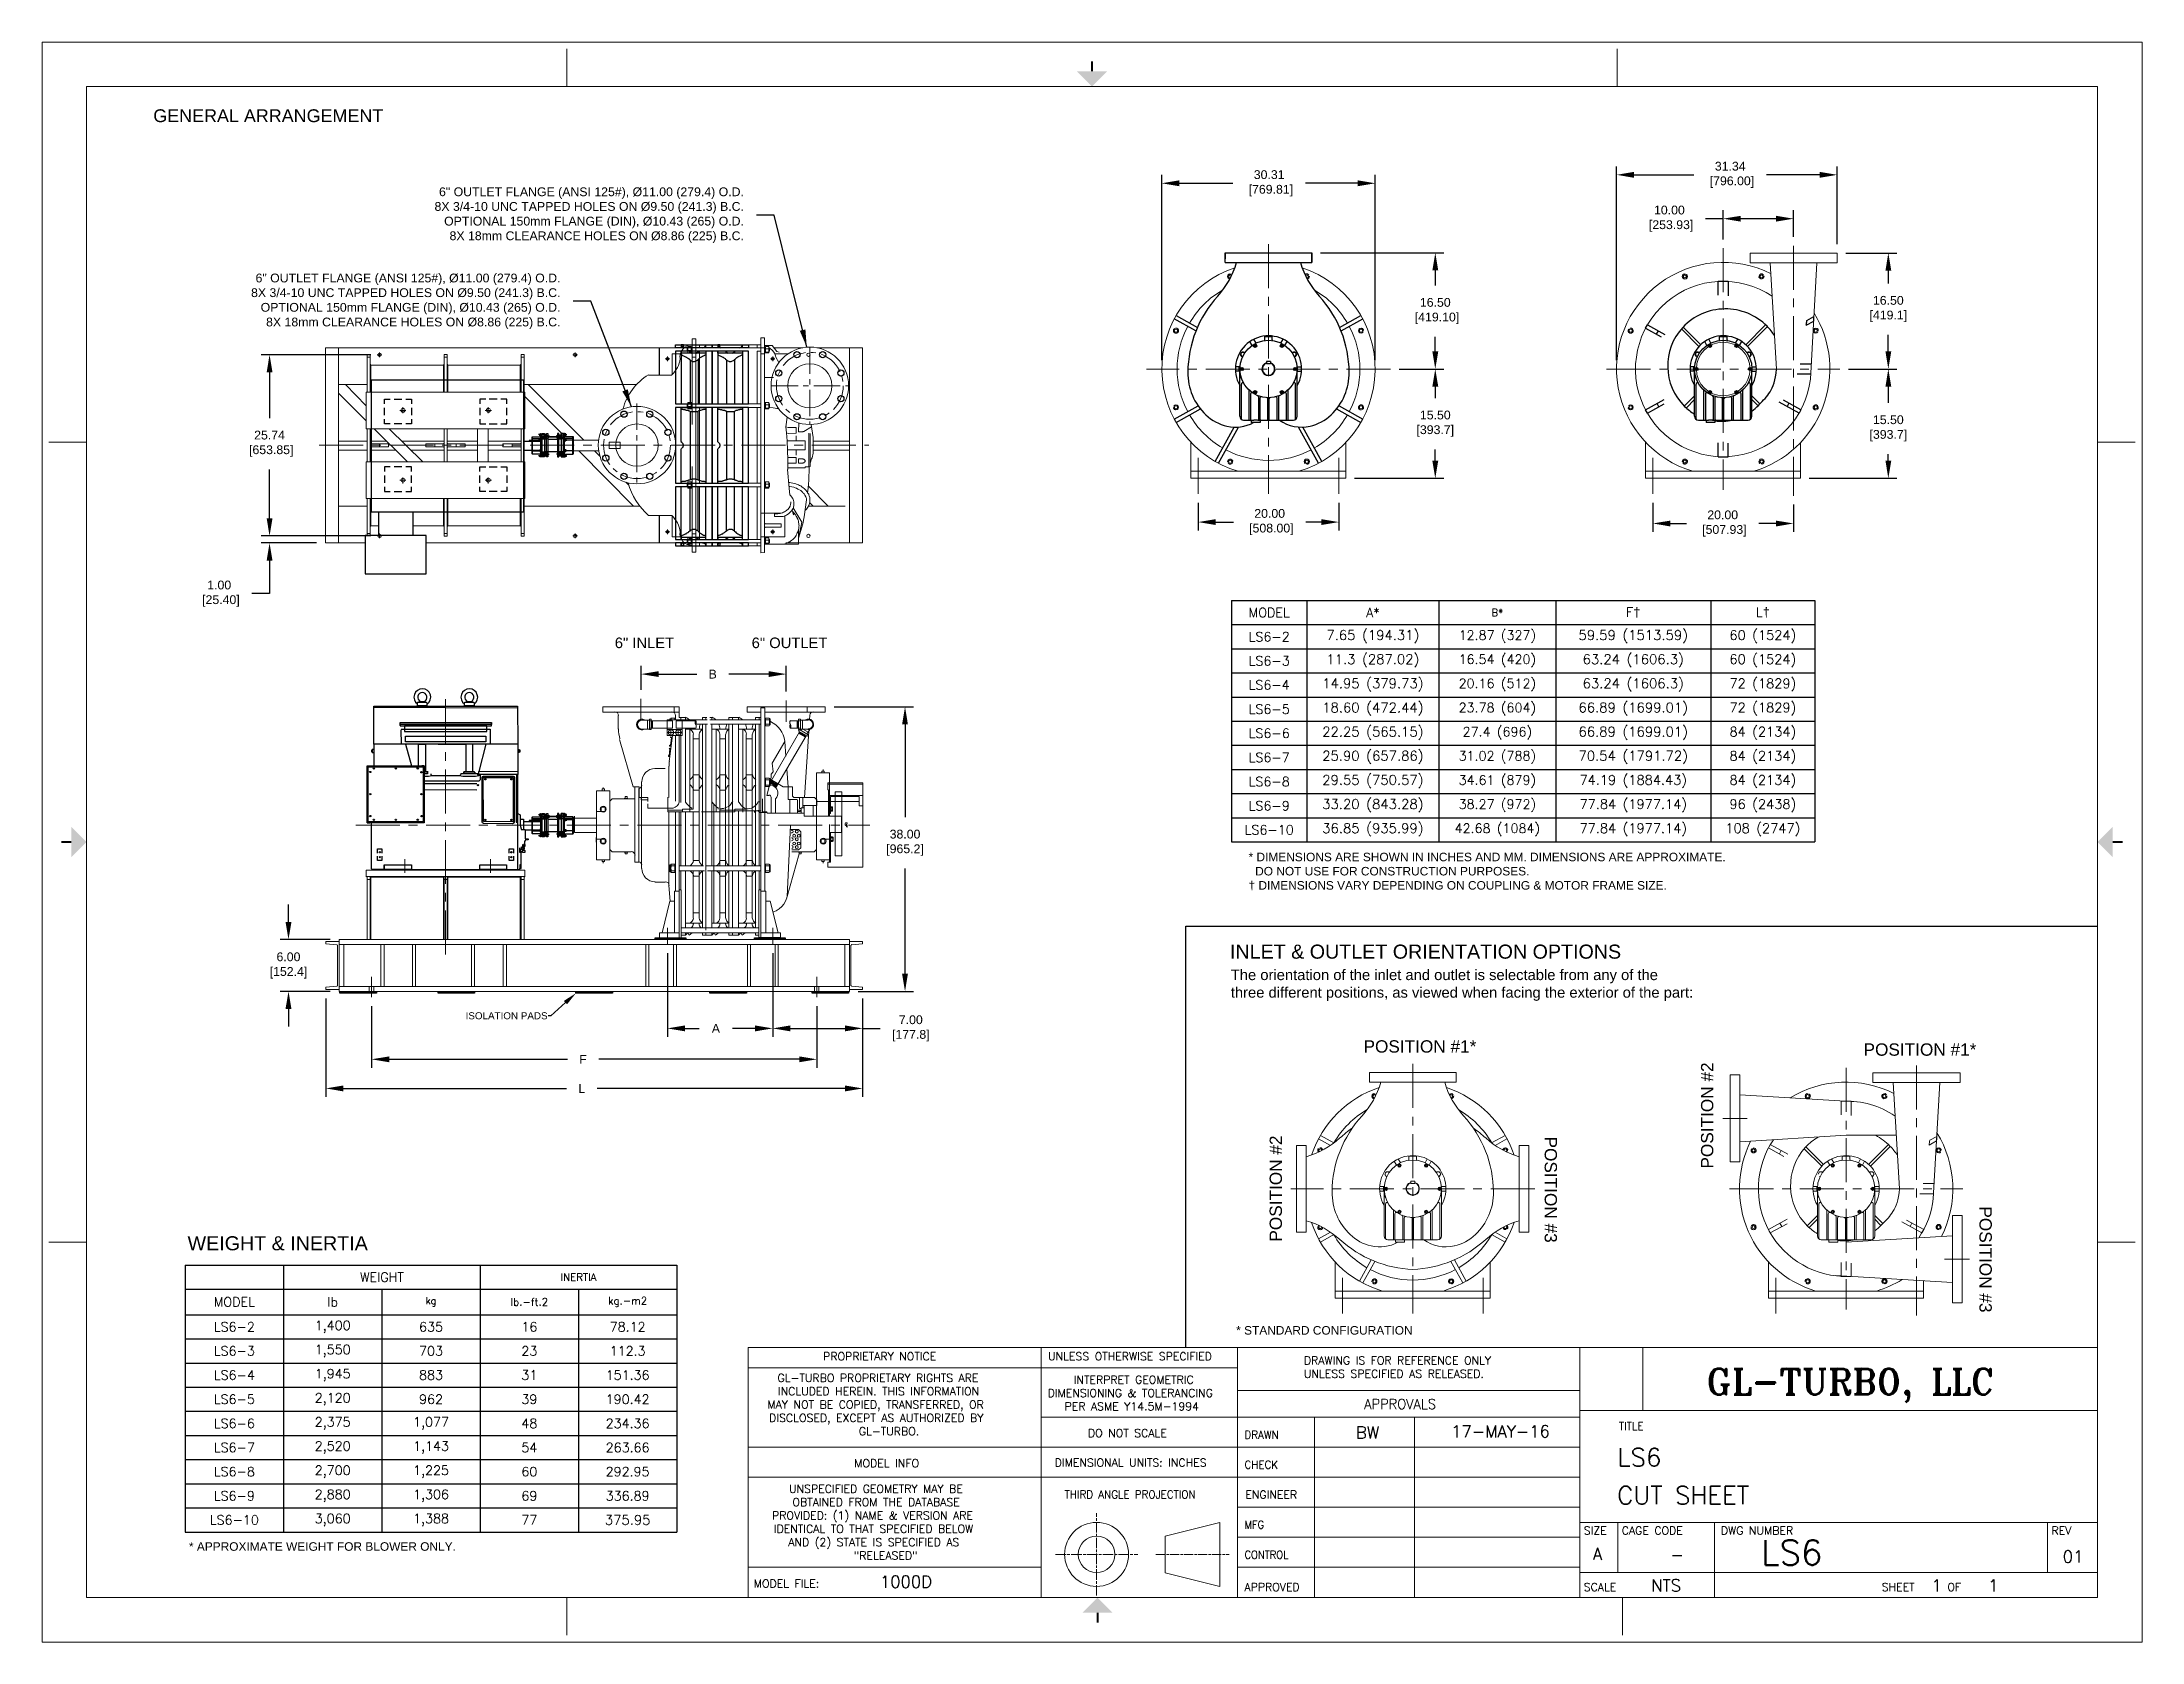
# Model space of a CAD drawing. Header units: inches. Extents: x 26 to 324, y 7 to 235.
import ezdxf
from ezdxf import colors
from ezdxf.entities.mleader import LeaderData, LeaderLine
from ezdxf.enums import TextEntityAlignment as Align
from ezdxf.math import Vec2, Vec3

# ---------------------------------------------------------------- set-up
doc = ezdxf.new("R2010")
doc.units = ezdxf.units.IN
doc.header["$MEASUREMENT"] = 0
doc.linetypes.add('CENTER', pattern=[2, 1.25, -0.25, 0.25, -0.25])
doc.linetypes.add('CHAIN', pattern=[0.7087, 0.4724, -0.0591, 0.1181, -0.0591])
for name, color, linetype in [('CL', 1, 'CENTER'), ('OBJ', 7, 'Continuous'), ('Title Block', 7, 'Continuous'), ('TXT', 7, 'Continuous')]:
    doc.layers.add(name, color=color, linetype=linetype)
doc.styles.add('ACANSTS', font='romans.shx', dxfattribs={"height": 1})
doc.styles.add('Roman', font='romans')
doc.styles.add('ROMANS', font='romant.shx', dxfattribs={"height": 3.5})
doc.styles.get("Standard").update_dxf_attribs({"font": 'arial.ttf'})
doc.dimstyles.new('STANDARD 2 PLCS', dxfattribs={"dimtxt": 0.125, "dimasz": 0.18, "dimexe": 0.18, "dimexo": 0.0625, "dimgap": 0.09, "dimtad": 0, "dimtih": 1, "dimtoh": 1, "dimzin": 4, "dimdsep": 46, "dimtxsty": 'Standard', "dimcen": 0.09, "dimaunit": 1, "dimadec": 0, "dimazin": 1, "dimtfac": 1, "dimtofl": 0, "dimtmove": 1, "dimatfit": 3, "dimfxl": 1, "dimtolj": 1, "dimtzin": 4, "dimarcsym": 0})

msp = doc.modelspace()

# ---------------------------------------------------------------- texts
at = {"char_height": 1.25, "attachment_point": 6}
for insert in [(125.475, 210.127), (99.41, 197.88)]:
    msp.add_mtext('6" OUTLET FLANGE (ANSI 125#), %%C11.00 (279.4) O.D.\\P8X 3/4-10 UNC TAPPED HOLES ON %%C9.50 (241.3) B.C.\\POPTIONAL 150mm FLANGE (DIN), %%C10.43 (265) O.D.\\P8X 18mm CLEARANCE HOLES ON %%C8.86 (225) B.C.', dxfattribs=dict(at, insert=insert))
at = {"lineweight": 15, "char_height": 1.2096, "attachment_point": 1}
for s, width, insert in [('* DIMENSIONS ARE SHOWN IN INCHES AND MM. DIMENSIONS ARE APPROXIMATE.\\P  DO NOT USE FOR CONSTRUCTION PURPOSES.\\P† DIMENSIONS VARY DEPENDING ON COUPLING & MOTOR FRAME SIZE.', 71.91042, (197.162, 119.545)), ('* STANDARD CONFIGURATION', 132.13105, (195.403, 52.298)), ('* APPROXIMATE WEIGHT FOR BLOWER ONLY.', 132.13105, (46.627, 21.589))]:
    msp.add_mtext_dynamic_manual_height_columns(s, width=width, gutter_width=1, heights=[0], dxfattribs=dict(at, insert=insert))
at = {"insert": (194.639, 102.952), "char_height": 1.5, "attachment_point": 1}
msp.add_mtext_dynamic_manual_height_columns('The orientation of the inlet and outlet is selectable from any of the \\Pthree different positions, as viewed when facing the exterior of the part:', width=166.54562, gutter_width=1, heights=[0], dxfattribs=at)
at = {"layer": 'OBJ', "lineweight": 5}
msp.add_text('POSITION #3', height=1.75, rotation=270, dxfattribs=at).set_placement((239.227, 71.685), align=Align.CENTER)
at = {"layer": 'TXT', "lineweight": 5}
for s, height, p in [('GENERAL ARRANGEMENT', 1.8225, (57.898, 223.336)), ('6" INLET', 1.5, (111.342, 148.613)), ('6" OUTLET', 1.5, (131.952, 148.613)), ('INLET & OUTLET ORIENTATION OPTIONS', 2, (222.305, 104.495)), ('POSITION #1*', 1.75, (221.51, 91.152)), ('POSITION #1*', 1.75, (292.545, 90.708)), ('WEIGHT & INERTIA', 2, (59.239, 63.064))]:
    msp.add_text(s, height=height, dxfattribs=at).set_placement(p, align=Align.CENTER)
for s, rotation, p in [('POSITION #2', 90, (263.188, 82.215)), ('POSITION #2', 90, (201.905, 71.835)), ('POSITION #3', 270, (300.997, 61.766))]:
    msp.add_text(s, height=1.75, rotation=rotation, dxfattribs=at).set_placement(p, align=Align.CENTER)

# ---------------------------------------------------------------- blocks, each defined once
blk = doc.blocks.new('*T40')
at = {"layer": 'Title Block', "color": 0, "linetype": 'ByBlock', "lineweight": -2, "transparency": 16777216}
for p, q in [((0, 0), (82.88, 0)), ((0, 0), (0, -34.31)), ((10.7, 0), (10.7, -34.31)), ((29.46, 0), (29.46, -34.31)), ((46.07, 0), (46.07, -34.31)), ((68.07, 0), (68.07, -34.31)), ((82.88, 0), (82.88, -34.31)), ((0, -3.43), (82.88, -3.43)), ((0, -6.86), (82.88, -6.86)), ((0, -10.29), (82.88, -10.29)), ((0, -13.72), (82.88, -13.72)), ((0, -17.15), (82.88, -17.15)), ((0, -20.58), (82.88, -20.58)), ((0, -24.01), (82.88, -24.01)), ((0, -27.44), (82.88, -27.44)), ((0, -30.87), (82.88, -30.87)), ((0, -34.31), (82.88, -34.31))]:
    blk.add_line(p, q, dxfattribs=at)
at = {"layer": 'Title Block', "color": 0, "lineweight": 15, "transparency": 16777216, "attachment_point": 5, "style": 'Roman'}
for s, insert, char_height, width in [('MODEL', (5.35, -1.72), 1.323, 9.7467), ('A*', (20.08, -1.72), 1.323, 17.7995), ('B*', (37.76, -1.72), 1.063, 15.6533), ('F{\\fArial|b0|i0|c0|p34;†}', (57.07, -1.72), 1.323, 21.0448), ('L{\\fArial|b0|i0|c0|p34;†}', (75.48, -1.72), 1.323, 13.8544), ('LS6-2', (5.35, -5.15), 1.323, 9.7467), ('7.65 (194.31)', (20.08, -5.15), 1.375, 17.7995), ('12.87 (327)', (37.76, -5.15), 1.323, 15.6533), ('59.59 (1513.59)', (57.07, -5.15), 1.375, 21.0448), ('60 (1524)', (75.48, -5.15), 1.35, 14.3328), ('LS6-3', (5.35, -8.58), 1.323, 9.7467), ('11.3 (287.02)', (20.08, -8.58), 1.375, 17.7995), ('16.54 (420)', (37.76, -8.58), 1.323, 15.6533), ('63.24 (1606.3)', (57.07, -8.58), 1.375, 21.0448), ('60 (1524)', (75.48, -8.58), 1.35, 14.3328), ('LS6-4', (5.35, -12.01), 1.323, 9.7467), ('14.95 (379.73)', (20.08, -12.01), 1.375, 17.7995), ('20.16 (512)', (37.76, -12.01), 1.323, 15.6533), ('63.24 (1606.3)', (57.07, -12.01), 1.375, 21.0448), ('72 (1829)', (75.48, -12.01), 1.35, 14.3328), ('LS6-5', (5.35, -15.44), 1.323, 9.7467), ('18.60 (472.44)', (20.08, -15.44), 1.375, 17.7995), ('23.78 (604)', (37.76, -15.44), 1.323, 15.6533), ('66.89 (1699.01)', (57.07, -15.44), 1.375, 21.5232), ('72 (1829)', (75.48, -15.44), 1.35, 14.3328), ('22.25 (565.15)', (20.08, -18.87), 1.375, 17.7995), ('27.4 (696)', (37.76, -18.87), 1.323, 15.6533), ('66.89 (1699.01)', (57.07, -18.87), 1.375, 21.5232), ('84 (2134)', (75.48, -18.87), 1.35, 14.3328), ('LS6-6', (5.35, -18.87), 1.323, 9.7467), ('LS6-7', (5.35, -22.3), 1.323, 9.7467), ('25.90 (657.86)', (20.08, -22.3), 1.375, 17.7995), ('31.02 (788)', (37.76, -22.3), 1.323, 15.6533), ('70.54 (1791.72)', (57.07, -22.3), 1.375, 21.5232), ('84 (2134)', (75.48, -22.3), 1.35, 14.3328), ('LS6-8', (5.35, -25.73), 1.323, 9.7467), ('29.55 (750.57)', (20.08, -25.73), 1.375, 17.7995), ('34.61 (879)', (37.76, -25.73), 1.323, 15.6533), ('74.19 (1884.43)', (57.07, -25.73), 1.35, 21.5232), ('84 (2134)', (75.48, -25.73), 1.35, 14.3328), ('LS6-9', (5.35, -29.16), 1.323, 9.7467), ('33.20 (843.28)', (20.08, -29.16), 1.375, 17.7995), ('38.27 (972)', (37.76, -29.16), 1.323, 15.6533), ('77.84 (1977.14)', (57.07, -29.16), 1.35, 21.5232), ('96 (2438)', (75.48, -29.16), 1.35, 14.3328), ('LS6-10', (5.35, -32.59), 1.323, 9.7467), ('36.85 (935.99)', (20.08, -32.59), 1.375, 17.7995), ('42.68 (1084)', (37.76, -32.59), 1.323, 15.6533), ('77.84 (1977.14)', (57.07, -32.59), 1.35, 21.5232), ('108 (2747)', (75.48, -32.59), 1.35, 14.3328)]:
    blk.add_mtext(s, dxfattribs=dict(at, insert=insert, char_height=char_height, width=width))
blk = doc.blocks.new('*T41')
at = {"layer": 'Title Block', "color": 0, "linetype": 'ByBlock', "lineweight": -2, "transparency": 16777216}
for p, q in [((0, 0), (69.84, 0)), ((0, 0), (0, -37.93)), ((13.97, 0), (13.97, -37.93)), ((41.9, 0), (41.9, -37.93)), ((69.84, 0), (69.84, -37.93)), ((0, -3.43), (69.84, -3.43)), ((27.94, -3.43), (27.94, -37.93)), ((55.87, -3.43), (55.87, -37.93)), ((0, -7.05), (69.84, -7.05)), ((0, -10.48), (69.84, -10.48)), ((0, -13.92), (69.84, -13.92)), ((0, -17.35), (69.84, -17.35)), ((0, -20.78), (69.84, -20.78)), ((0, -24.21), (69.84, -24.21)), ((0, -27.64), (69.84, -27.64)), ((0, -31.07), (69.84, -31.07)), ((0, -34.5), (69.84, -34.5)), ((0, -37.93), (69.84, -37.93))]:
    blk.add_line(p, q, dxfattribs=at)
at = {"layer": 'Title Block', "color": 0, "lineweight": 15, "transparency": 16777216, "attachment_point": 5, "style": 'Roman'}
for s, insert, char_height, width in [('WEIGHT', (27.94, -1.72), 1.323, 26.9783), ('INERTIA', (55.87, -1.72), 1.063, 26.9783), ('MODEL', (6.98, -5.24), 1.323, 13.0107), ('lb', (20.95, -5.24), 1.323, 13.0107), ('kg', (34.92, -5.24), 1, 13.0107), ('lb.-ft.2', (48.89, -5.24), 1.063, 13.0107), ('kg.-m2', (62.85, -5.24), 1.063, 13.0107), ('LS6-2', (6.98, -8.77), 1.323, 13.0107), ('1,400', (20.95, -8.77), 1.323, 13.0107), ('635', (34.92, -8.77), 1.323, 13.0107), ('16', (48.89, -8.77), 1.323, 13.0107), ('78.12', (62.85, -8.77), 1.323, 13.0107), ('LS6-3', (6.98, -12.2), 1.323, 13.0107), ('1,550', (20.95, -12.2), 1.323, 13.0107), ('703', (34.92, -12.2), 1.323, 13.0107), ('23', (48.89, -12.2), 1.323, 13.0107), ('112.3', (62.85, -12.2), 1.323, 13.0107), ('1,945', (20.95, -15.63), 1.323, 13.0107), ('LS6-4', (6.98, -15.63), 1.323, 13.0107), ('883', (34.92, -15.63), 1.323, 13.0107), ('31', (48.89, -15.63), 1.375, 13.0107), ('151.36', (62.85, -15.63), 1.323, 13.0107), ('LS6-5', (6.98, -19.06), 1.323, 13.0107), ('2,120', (20.95, -19.06), 1.323, 13.0107), ('962', (34.92, -19.06), 1.323, 13.0107), ('39', (48.89, -19.06), 1.323, 13.0107), ('190.42', (62.85, -19.06), 1.323, 13.0107), ('LS6-6', (6.98, -22.49), 1.323, 13.0107), ('2,375', (20.95, -22.49), 1.323, 13.0107), ('1,077', (34.92, -22.49), 1.323, 13.0107), ('48', (48.89, -22.49), 1.323, 13.0107), ('234.36', (62.85, -22.49), 1.323, 13.0107), ('LS6-7', (6.98, -25.92), 1.323, 13.0107), ('2,520', (20.95, -25.92), 1.323, 13.0107), ('1,143', (34.92, -25.92), 1.323, 13.0107), ('54', (48.89, -25.92), 1.323, 13.0107), ('263.66', (62.85, -25.92), 1.323, 13.0107), ('LS6-8', (6.98, -29.35), 1.323, 13.0107), ('2,700', (20.95, -29.35), 1.323, 13.0107), ('1,225', (34.92, -29.35), 1.323, 13.0107), ('60', (48.89, -29.35), 1.323, 13.0107), ('292.95', (62.85, -29.35), 1.323, 13.0107), ('LS6-9', (6.98, -32.78), 1.323, 13.0107), ('2,880', (20.95, -32.78), 1.323, 13.0107), ('1,306', (34.92, -32.78), 1.323, 13.0107), ('69', (48.89, -32.78), 1.323, 13.0107), ('336.89', (62.85, -32.78), 1.323, 13.0107), ('LS6-10', (6.98, -36.21), 1.323, 13.0107), ('3,060', (20.95, -36.21), 1.323, 13.0107), ('1,388', (34.92, -36.21), 1.323, 13.0107), ('77', (48.89, -36.21), 1.323, 13.0107), ('375.95', (62.85, -36.21), 1.375, 13.0107)]:
    blk.add_mtext(s, dxfattribs=dict(at, insert=insert, char_height=char_height, width=width))
blk = doc.blocks.new('*D52')
at = {"color": 0, "lineweight": -2, "transparency": 16777216}
for p, q in [((184.84, 189.51), (184.84, 215.85)), ((215.15, 189.51), (215.15, 215.85)), ((187.34, 214.65), (194.95, 214.65)), ((212.65, 214.65), (205.24, 214.65))]:
    blk.add_line(p, q, dxfattribs=at)
at = {"color": 0, "transparency": 16777216}
for points in [[(187.34, 215.07), (187.34, 214.23), (184.84, 214.65)], [(212.65, 215.07), (212.65, 214.23), (215.15, 214.65)]]:
    blk.add_solid(points, dxfattribs=at)
at = {"layer": 'Defpoints', "color": 0, "transparency": 16777216}
for p in [(215.15, 214.65), (184.84, 188.26), (215.15, 188.26)]:
    blk.add_point(p, dxfattribs=at)
at = {"color": 0, "transparency": 16777216, "insert": (200.09, 214.65), "char_height": 1.25, "attachment_point": 5}
blk.add_mtext('\\A1;30.31\\P [769.81]', dxfattribs=at)
blk = doc.blocks.new('*D53')
at = {"color": 0, "lineweight": -2, "transparency": 16777216}
for p, q in [((207.4, 204.76), (224.89, 204.76)), ((223.69, 202.26), (223.69, 200.14)), ((223.69, 190.76), (223.69, 192.85)), ((218.58, 188.26), (224.89, 188.26))]:
    blk.add_line(p, q, dxfattribs=at)
at = {"color": 0, "transparency": 16777216}
for points in [[(223.27, 202.26), (224.11, 202.26), (223.69, 204.76)], [(223.27, 190.76), (224.11, 190.76), (223.69, 188.26)]]:
    blk.add_solid(points, dxfattribs=at)
at = {"layer": 'Defpoints', "color": 0, "transparency": 16777216}
for p in [(206.15, 204.76), (223.69, 204.76), (217.33, 188.26)]:
    blk.add_point(p, dxfattribs=at)
at = {"color": 0, "transparency": 16777216, "insert": (223.69, 196.5), "char_height": 1.25, "attachment_point": 5}
blk.add_mtext('\\A1;16.50\\P [419.10]', dxfattribs=at)
blk = doc.blocks.new('*D54')
at = {"color": 0, "lineweight": -2, "transparency": 16777216}
for p, q in [((218.58, 188.26), (224.89, 188.26)), ((223.69, 185.76), (223.69, 184.14)), ((223.69, 175.24), (223.69, 176.85)), ((212.22, 172.74), (224.89, 172.74))]:
    blk.add_line(p, q, dxfattribs=at)
at = {"color": 0, "transparency": 16777216}
for points in [[(223.27, 185.76), (224.11, 185.76), (223.69, 188.26)], [(223.27, 175.24), (224.11, 175.24), (223.69, 172.74)]]:
    blk.add_solid(points, dxfattribs=at)
at = {"layer": 'Defpoints', "color": 0, "transparency": 16777216}
for p in [(217.33, 188.26), (210.97, 172.74), (223.69, 172.74)]:
    blk.add_point(p, dxfattribs=at)
at = {"color": 0, "transparency": 16777216, "insert": (223.69, 180.5), "char_height": 1.25, "attachment_point": 5}
blk.add_mtext('\\A1;15.50\\P[393.7]', dxfattribs=at)
blk = doc.blocks.new('*D55')
at = {"color": 0, "lineweight": -2, "transparency": 16777216}
for p, q in [((190, 169.27), (190, 165.32)), ((210, 169.27), (210, 165.32)), ((192.5, 166.52), (195.02, 166.52)), ((207.5, 166.52), (205.3, 166.52))]:
    blk.add_line(p, q, dxfattribs=at)
at = {"color": 0, "transparency": 16777216}
for points in [[(192.5, 166.93), (192.5, 166.1), (190, 166.52)], [(207.5, 166.93), (207.5, 166.1), (210, 166.52)]]:
    blk.add_solid(points, dxfattribs=at)
at = {"layer": 'Defpoints', "color": 0, "transparency": 16777216}
for p in [(190, 170.52), (210, 170.52), (210, 166.52)]:
    blk.add_point(p, dxfattribs=at)
at = {"color": 0, "transparency": 16777216, "insert": (200.16, 166.52), "char_height": 1.25, "attachment_point": 5}
blk.add_mtext('\\A1;20.00\\P [508.00]', dxfattribs=at)
blk = doc.blocks.new('*D56')
at = {"color": 0, "lineweight": -2, "transparency": 16777216}
for p, q in [((254.59, 169.27), (254.59, 165.12)), ((274.59, 169), (274.59, 165.12)), ((257.09, 166.32), (259.38, 166.32)), ((272.09, 166.32), (269.66, 166.32))]:
    blk.add_line(p, q, dxfattribs=at)
at = {"color": 0, "transparency": 16777216}
for points in [[(257.09, 166.73), (257.09, 165.9), (254.59, 166.32)], [(272.09, 166.73), (272.09, 165.9), (274.59, 166.32)]]:
    blk.add_solid(points, dxfattribs=at)
at = {"layer": 'Defpoints', "color": 0, "transparency": 16777216}
for p in [(254.59, 170.52), (274.59, 170.25), (274.59, 166.32)]:
    blk.add_point(p, dxfattribs=at)
at = {"color": 0, "transparency": 16777216, "insert": (264.52, 166.32), "char_height": 1.25, "attachment_point": 5}
blk.add_mtext('\\A1;20.00\\P [507.93]', dxfattribs=at)
blk = doc.blocks.new('*D57')
at = {"color": 0, "lineweight": -2, "transparency": 16777216}
for p, q in [((282.41, 188.26), (289.25, 188.26)), ((288.05, 185.76), (288.05, 183.48)), ((288.05, 175.24), (288.05, 176.19)), ((276.82, 172.74), (289.25, 172.74))]:
    blk.add_line(p, q, dxfattribs=at)
at = {"color": 0, "transparency": 16777216}
for points in [[(287.64, 185.76), (288.47, 185.76), (288.05, 188.26)], [(287.64, 175.24), (288.47, 175.24), (288.05, 172.74)]]:
    blk.add_solid(points, dxfattribs=at)
at = {"layer": 'Defpoints', "color": 0, "transparency": 16777216}
for p in [(281.16, 188.26), (288.05, 188.26), (275.57, 172.74)]:
    blk.add_point(p, dxfattribs=at)
at = {"color": 0, "transparency": 16777216, "insert": (288.05, 179.83), "char_height": 1.25, "attachment_point": 5}
blk.add_mtext('\\A1;15.50\\P[393.7]', dxfattribs=at)
blk = doc.blocks.new('*D58')
at = {"color": 0, "lineweight": -2, "transparency": 16777216}
for p, q in [((282.03, 204.74), (289.25, 204.74)), ((288.05, 202.24), (288.05, 200.43)), ((288.05, 190.76), (288.05, 193.14)), ((282.41, 188.26), (289.25, 188.26))]:
    blk.add_line(p, q, dxfattribs=at)
at = {"color": 0, "transparency": 16777216}
for points in [[(287.64, 202.24), (288.47, 202.24), (288.05, 204.74)], [(287.64, 190.76), (288.47, 190.76), (288.05, 188.26)]]:
    blk.add_solid(points, dxfattribs=at)
at = {"layer": 'Defpoints', "color": 0, "transparency": 16777216}
for p in [(280.78, 204.74), (288.05, 204.74), (281.16, 188.26)]:
    blk.add_point(p, dxfattribs=at)
at = {"color": 0, "transparency": 16777216, "insert": (288.05, 196.79), "char_height": 1.25, "attachment_point": 5}
blk.add_mtext('\\A1;16.50\\P[419.1]', dxfattribs=at)
blk = doc.blocks.new('*D59')
at = {"color": 0, "lineweight": -2, "transparency": 16777216}
for p, q in [((249.44, 189.51), (249.44, 217.05)), ((251.94, 215.85), (260.44, 215.85)), ((278.28, 215.85), (270.73, 215.85)), ((280.78, 205.99), (280.78, 217.05))]:
    blk.add_line(p, q, dxfattribs=at)
at = {"color": 0, "transparency": 16777216}
for points in [[(251.94, 216.27), (251.94, 215.43), (249.44, 215.85)], [(278.28, 216.27), (278.28, 215.43), (280.78, 215.85)]]:
    blk.add_solid(points, dxfattribs=at)
at = {"layer": 'Defpoints', "color": 0, "transparency": 16777216}
for p in [(280.78, 215.85), (280.78, 204.74), (249.44, 188.26)]:
    blk.add_point(p, dxfattribs=at)
at = {"color": 0, "transparency": 16777216, "insert": (265.59, 215.85), "char_height": 1.25, "attachment_point": 5}
blk.add_mtext('\\A1;31.34\\P [796.00]', dxfattribs=at)
blk = doc.blocks.new('*U32')
at = {"color": 0, "lineweight": 0}
for points in [[(-0.32, 0.17, 0.251124), (-0.32, -0.19), (-0.32, 0.19), (0, 0.37, -0.252891), (0.32, 0.19), (0.32, -0.08)], [(-0.31, 0.19, -0.251496), (0, 0.37), (0.32, 0.18, -0.078389), (0.36, 0.06)]]:
    blk.add_lwpolyline(points, format="xyb", dxfattribs=at)
blk.add_lwpolyline([(0, -0.37), (-0.32, -0.18, 0.25247)], format="xyb", close=True, dxfattribs=at)
blk.add_lwpolyline([(0.29, -0.2), (0, -0.37)], dxfattribs=at)
blk.add_circle((0, 0), 0.219, dxfattribs=at)
blk.add_arc((0, 0), 0.365, 271.6697, 320.7368, dxfattribs=at)
blk = doc.blocks.new('*U33')
at = {"layer": 'OBJ', "color": 0, "linetype": 'ByBlock', "lineweight": -2, "transparency": 16777216}
for p, rotation in [((35.32, 155.81), 89.99999999999999), ((46.21, 155.81), 44.99999999999999), ((27.62, 148.1), 134.9999999999999), ((27.62, 137.21), 180), ((53.92, 137.21), 314.9999999999999), ((35.32, 129.51), 224.9999999999999), ((46.22, 129.51), 269.9999999999999)]:
    blk.add_blockref('*U32', p, dxfattribs=dict(at, rotation=rotation))
blk.add_blockref('*U32', (53.92, 148.11), dxfattribs=at)
blk = doc.blocks.new('*U34')
at = {"color": 0, "lineweight": 0}
for points in [[(-0.32, 0.17, 0.251124), (-0.32, -0.19), (-0.32, 0.19), (0, 0.37, -0.252891), (0.32, 0.19), (0.32, -0.08)], [(-0.31, 0.19, -0.251496), (0, 0.37), (0.32, 0.18, -0.078389), (0.36, 0.06)]]:
    blk.add_lwpolyline(points, format="xyb", dxfattribs=at)
blk.add_lwpolyline([(0, -0.37), (-0.32, -0.18, 0.25247)], format="xyb", close=True, dxfattribs=at)
blk.add_lwpolyline([(0.29, -0.2), (0, -0.37)], dxfattribs=at)
blk.add_circle((0, 0), 0.219, dxfattribs=at)
blk.add_arc((0, 0), 0.365, 271.6697, 320.7368, dxfattribs=at)
blk = doc.blocks.new('*U35')
at = {"layer": 'OBJ', "color": 0, "linetype": 'ByBlock', "lineweight": -2, "transparency": 16777216}
for p, rotation in [((35.32, 155.81), 89.99999999999999), ((46.21, 155.81), 44.99999999999999), ((27.62, 148.1), 134.9999999999999), ((27.62, 137.21), 180), ((53.92, 137.21), 314.9999999999999), ((35.32, 129.51), 224.9999999999999), ((46.22, 129.51), 269.9999999999999)]:
    blk.add_blockref('*U34', p, dxfattribs=dict(at, rotation=rotation))
blk.add_blockref('*U34', (53.92, 148.11), dxfattribs=at)
blk = doc.blocks.new('*D43')
at = {"color": 0, "lineweight": -2, "transparency": 16777216}
for p, q in [((114.61, 105.3), (114.61, 93.39)), ((129.56, 105.3), (129.56, 93.39)), ((117.11, 94.59), (119.1, 94.59)), ((127.06, 94.59), (123.87, 94.59))]:
    blk.add_line(p, q, dxfattribs=at)
at = {"color": 0, "transparency": 16777216}
for points in [[(117.11, 95.01), (117.11, 94.17), (114.61, 94.59)], [(127.06, 95.01), (127.06, 94.17), (129.56, 94.59)]]:
    blk.add_solid(points, dxfattribs=at)
at = {"layer": 'Defpoints', "color": 0, "transparency": 16777216}
for p in [(114.61, 106.55), (129.56, 106.55), (114.61, 94.59)]:
    blk.add_point(p, dxfattribs=at)
at = {"color": 0, "transparency": 16777216, "insert": (121.49, 94.59), "char_height": 1.25, "attachment_point": 5}
blk.add_mtext('\\A1;A', dxfattribs=at)
blk = doc.blocks.new('*D44')
at = {"color": 0, "lineweight": -2, "transparency": 16777216}
for p, q in [((110.85, 142.67), (110.85, 146.12)), ((113.35, 144.92), (118.77, 144.92)), ((128.98, 144.92), (123.31, 144.92)), ((131.48, 142.43), (131.48, 146.12))]:
    blk.add_line(p, q, dxfattribs=at)
at = {"color": 0, "transparency": 16777216}
for points in [[(113.35, 145.34), (113.35, 144.51), (110.85, 144.92)], [(128.98, 145.34), (128.98, 144.51), (131.48, 144.92)]]:
    blk.add_solid(points, dxfattribs=at)
at = {"layer": 'Defpoints', "color": 0, "transparency": 16777216}
for p in [(131.48, 144.92), (110.85, 141.42), (131.48, 141.18)]:
    blk.add_point(p, dxfattribs=at)
at = {"color": 0, "transparency": 16777216, "insert": (121.04, 144.92), "char_height": 1.25, "attachment_point": 5}
blk.add_mtext('\\A1;B', dxfattribs=at)
blk = doc.blocks.new('*D42')
at = {"color": 0, "lineweight": -2, "transparency": 16777216}
for p, q in [((60.77, 109.71), (60.77, 112.21)), ((66.7, 107.21), (59.57, 107.21)), ((66.7, 99.85), (59.57, 99.85)), ((60.77, 97.35), (60.77, 94.85))]:
    blk.add_line(p, q, dxfattribs=at)
at = {"color": 0, "transparency": 16777216}
for points in [[(60.35, 109.71), (61.19, 109.71), (60.77, 107.21)], [(60.35, 97.35), (61.19, 97.35), (60.77, 99.85)]]:
    blk.add_solid(points, dxfattribs=at)
at = {"layer": 'Defpoints', "color": 0, "transparency": 16777216}
for p in [(67.95, 107.21), (60.77, 99.85), (67.95, 99.85)]:
    blk.add_point(p, dxfattribs=at)
at = {"color": 0, "transparency": 16777216, "insert": (60.77, 103.53), "char_height": 1.25, "attachment_point": 5}
blk.add_mtext('\\A1;6.00\\P[152.4]', dxfattribs=at)
blk = doc.blocks.new('*D45')
at = {"color": 0, "lineweight": -2, "transparency": 16777216}
for p, q in [((72.58, 97.75), (72.58, 89)), ((135.83, 97.75), (135.83, 89)), ((75.08, 90.2), (100.39, 90.2)), ((133.33, 90.2), (104.84, 90.2))]:
    blk.add_line(p, q, dxfattribs=at)
at = {"color": 0, "transparency": 16777216}
for points in [[(75.08, 90.61), (75.08, 89.78), (72.58, 90.2)], [(133.33, 90.61), (133.33, 89.78), (135.83, 90.2)]]:
    blk.add_solid(points, dxfattribs=at)
at = {"layer": 'Defpoints', "color": 0, "transparency": 16777216}
for p in [(72.58, 99), (135.83, 99), (135.83, 90.2)]:
    blk.add_point(p, dxfattribs=at)
at = {"color": 0, "transparency": 16777216, "insert": (102.61, 90.2), "char_height": 1.25, "attachment_point": 5}
blk.add_mtext('\\A1;F', dxfattribs=at)
blk = doc.blocks.new('*D46')
at = {"color": 0, "lineweight": -2, "transparency": 16777216}
for p, q in [((129.56, 105.3), (129.56, 93.39)), ((142.33, 98.85), (142.33, 93.39)), ((132.06, 94.59), (139.83, 94.59)), ((142.33, 94.59), (144.83, 94.59))]:
    blk.add_line(p, q, dxfattribs=at)
at = {"color": 0, "transparency": 16777216}
for points in [[(132.06, 95.01), (132.06, 94.17), (129.56, 94.59)], [(139.83, 95.01), (139.83, 94.17), (142.33, 94.59)]]:
    blk.add_solid(points, dxfattribs=at)
at = {"layer": 'Defpoints', "color": 0, "transparency": 16777216}
for p in [(129.56, 106.55), (142.33, 100.1), (142.33, 94.59)]:
    blk.add_point(p, dxfattribs=at)
at = {"color": 0, "transparency": 16777216, "insert": (149.18, 94.59), "char_height": 1.25, "attachment_point": 5}
blk.add_mtext('\\A1;7.00\\P[177.8]', dxfattribs=at)
blk = doc.blocks.new('*D47')
at = {"color": 0, "lineweight": -2, "transparency": 16777216}
for p, q in [((66.08, 98.85), (66.08, 84.86)), ((142.33, 98.85), (142.33, 84.86)), ((68.58, 86.06), (100.25, 86.06)), ((139.83, 86.06), (104.63, 86.06))]:
    blk.add_line(p, q, dxfattribs=at)
at = {"color": 0, "transparency": 16777216}
for points in [[(68.58, 86.48), (68.58, 85.64), (66.08, 86.06)], [(139.83, 86.48), (139.83, 85.64), (142.33, 86.06)]]:
    blk.add_solid(points, dxfattribs=at)
at = {"layer": 'Defpoints', "color": 0, "transparency": 16777216}
for p in [(66.08, 100.1), (142.33, 100.1), (142.33, 86.06)]:
    blk.add_point(p, dxfattribs=at)
at = {"color": 0, "transparency": 16777216, "insert": (102.44, 86.06), "char_height": 1.25, "attachment_point": 5}
blk.add_mtext('\\A1;L', dxfattribs=at)
blk = doc.blocks.new('*U36')
blk.add_circle((0, 0), 0.438)
blk = doc.blocks.new('*U37')
at = {"layer": 'OBJ', "color": 0, "linetype": 'ByBlock', "lineweight": -2, "transparency": 16777216}
for p, rotation in [((58.7, 93.61), 90.00000000000001), ((62.36, 93.61), 45.00000000000002), ((56.12, 91.02), 135), ((56.12, 87.37), 180), ((64.94, 87.37), 315), ((58.7, 84.79), 225), ((62.36, 84.79), 270)]:
    blk.add_blockref('*U36', p, dxfattribs=dict(at, rotation=rotation))
blk.add_blockref('*U36', (64.94, 91.02), dxfattribs=at)
blk = doc.blocks.new('*U38')
blk.add_circle((0, 0), 0.438)
blk = doc.blocks.new('*U39')
at = {"layer": 'OBJ', "color": 0, "linetype": 'ByBlock', "lineweight": -2, "transparency": 16777216}
for p, rotation in [((58.7, 93.61), 90.00000000000001), ((62.36, 93.61), 45.00000000000002), ((56.12, 91.02), 135), ((56.12, 87.37), 180), ((64.94, 87.37), 315), ((58.7, 84.79), 225), ((62.36, 84.79), 270)]:
    blk.add_blockref('*U38', p, dxfattribs=dict(at, rotation=rotation))
blk.add_blockref('*U38', (64.94, 91.02), dxfattribs=at)
blk = doc.blocks.new('*D48')
at = {"color": 0, "lineweight": -2, "transparency": 16777216}
for p, q in [((138.27, 140.27), (149.56, 140.27)), ((148.36, 137.77), (148.36, 124.6)), ((148.36, 102.35), (148.36, 117.31)), ((141.71, 99.85), (149.56, 99.85))]:
    blk.add_line(p, q, dxfattribs=at)
at = {"color": 0, "transparency": 16777216}
for points in [[(147.94, 137.77), (148.77, 137.77), (148.36, 140.27)], [(147.94, 102.35), (148.77, 102.35), (148.36, 99.85)]]:
    blk.add_solid(points, dxfattribs=at)
at = {"layer": 'Defpoints', "color": 0, "transparency": 16777216}
for p in [(137.02, 140.27), (148.36, 140.27), (140.46, 99.85)]:
    blk.add_point(p, dxfattribs=at)
at = {"color": 0, "transparency": 16777216, "insert": (148.36, 120.96), "char_height": 1.25, "attachment_point": 5}
blk.add_mtext('\\A1;38.00\\P[965.2]', dxfattribs=at)
blk = doc.blocks.new('*D49')
at = {"color": 0, "lineweight": -2, "transparency": 16777216}
for p, q in [((72.47, 190.29), (56.88, 190.29)), ((58.08, 187.79), (58.08, 181.3)), ((58.08, 167.05), (58.08, 174.01)), ((72.47, 164.55), (56.88, 164.55))]:
    blk.add_line(p, q, dxfattribs=at)
at = {"color": 0, "transparency": 16777216}
for points in [[(57.67, 187.79), (58.5, 187.79), (58.08, 190.29)], [(57.67, 167.05), (58.5, 167.05), (58.08, 164.55)]]:
    blk.add_solid(points, dxfattribs=at)
at = {"layer": 'Defpoints', "color": 0, "transparency": 16777216}
for p in [(73.72, 190.29), (58.08, 164.55), (73.72, 164.55)]:
    blk.add_point(p, dxfattribs=at)
at = {"color": 0, "transparency": 16777216, "insert": (58.08, 177.65), "char_height": 1.25, "attachment_point": 5}
blk.add_mtext('\\A1;25.74\\P [653.85]', dxfattribs=at)
blk = doc.blocks.new('*D50')
at = {"color": 0, "lineweight": -2, "transparency": 16777216}
for p, q in [((58.08, 167.05), (58.08, 169.55)), ((72.47, 164.55), (56.88, 164.55)), ((64.76, 163.55), (56.88, 163.55)), ((58.08, 161.05), (58.08, 156.35)), ((58.08, 156.35), (55.58, 156.35))]:
    blk.add_line(p, q, dxfattribs=at)
at = {"color": 0, "transparency": 16777216}
for points in [[(57.67, 167.05), (58.5, 167.05), (58.08, 164.55)], [(57.67, 161.05), (58.5, 161.05), (58.08, 163.55)]]:
    blk.add_solid(points, dxfattribs=at)
at = {"layer": 'Defpoints', "color": 0, "transparency": 16777216}
for p in [(58.08, 164.55), (73.72, 164.55), (66.01, 163.55)]:
    blk.add_point(p, dxfattribs=at)
at = {"color": 0, "transparency": 16777216, "insert": (50.93, 156.35), "char_height": 1.25, "attachment_point": 5}
blk.add_mtext('\\A1;1.00\\P [25.40]', dxfattribs=at)
blk = doc.blocks.new('*D51')
at = {"color": 0, "lineweight": -2, "transparency": 16777216}
for p, q in [((264.59, 209.62), (262.09, 209.62)), ((264.59, 206.68), (264.59, 210.82)), ((272.09, 209.62), (267.09, 209.62)), ((274.59, 207.03), (274.59, 210.82))]:
    blk.add_line(p, q, dxfattribs=at)
at = {"color": 0, "transparency": 16777216}
for points in [[(267.09, 210.03), (267.09, 209.2), (264.59, 209.62)], [(272.09, 210.03), (272.09, 209.2), (274.59, 209.62)]]:
    blk.add_solid(points, dxfattribs=at)
at = {"layer": 'Defpoints', "color": 0, "transparency": 16777216}
for p in [(274.59, 209.62), (264.59, 205.43), (274.59, 205.78)]:
    blk.add_point(p, dxfattribs=at)
at = {"color": 0, "transparency": 16777216, "insert": (256.95, 209.62), "char_height": 1.25, "attachment_point": 5}
blk.add_mtext('\\A1;10.00\\P [253.93]', dxfattribs=at)
blk = doc.blocks.new('LONE STAR BLOWER TITLE BLOCK (SIZE A)')
at = {"lineweight": 15}
for p, q in [((17.3, 2.604), (17.3, 3.312)), ((17.3, 3.312), (18.009, 3.312)), ((18.009, 2.604), (18.009, 3.312)), ((18.009, 2.604), (17.3, 2.604))]:
    blk.add_line(p, q, dxfattribs=at)
at = {"layer": 'Title Block', "lineweight": 15}
for p, q in [((23.625, 18), (0, 18)), ((0, 18), (0, 0)), ((23.625, 0), (23.625, 18)), ((5.906, 17.5), (5.906, 17.922)), ((17.719, 17.5), (17.719, 17.922)), ((23.125, 17.5), (0.5, 17.5)), ((23.125, 17.5), (0.5, 17.5)), ((0.5, 17.5), (0.5, 0.5)), ((0.5, 17.291), (0.5, 17.5)), ((0.5, 17.5), (1.089, 17.5)), ((23.125, 0.5), (23.125, 17.5)), ((0.5, 17.291), (0.5, 14.218)), ((0.078, 13.5), (0.5, 13.5)), ((23.125, 13.5), (23.547, 13.5)), ((0.078, 4.5), (0.5, 4.5)), ((23.125, 4.5), (23.547, 4.5)), ((23.125, 3.312), (7.945, 3.312)), ((7.945, 3.312), (7.945, 0.5)), ((23.125, 3.312), (9.093, 3.312)), ((11.24, 3.312), (11.24, 0.5)), ((13.449, 3.312), (13.449, 0.5)), ((17.3, 0.5), (17.3, 3.312)), ((23.125, 0.5), (23.125, 3.312)), ((13.449, 3.083), (7.945, 3.083)), ((17.3, 2.829), (13.449, 2.829)), ((23.125, 2.604), (17.3, 2.604)), ((17.3, 2.529), (11.24, 2.529)), ((14.316, 0.5), (14.316, 2.525)), ((15.442, 0.496), (15.442, 2.521)), ((17.3, 2.192), (7.945, 2.192)), ((17.3, 1.854), (7.945, 1.854)), ((17.3, 1.517), (13.449, 1.517)), ((12.635, 1.191), (13.252, 1.345)), ((12.635, 0.78), (12.635, 1.191)), ((13.252, 1.345), (13.252, 0.626)), ((23.125, 1.344), (17.3, 1.344)), ((17.727, 1.344), (17.727, 0.781)), ((18.816, 1.344), (18.816, 0.5)), ((22.562, 1.344), (22.562, 0.781)), ((17.3, 1.179), (13.449, 1.179)), ((11.24, 0.842), (7.945, 0.842)), ((13.252, 0.626), (12.635, 0.78)), ((17.3, 0.842), (13.449, 0.842)), ((23.125, 0.781), (17.3, 0.781)), ((0.5, 0.5), (23.125, 0.5)), ((5.906, 0.078), (5.906, 0.5)), ((15.025, 0.5), (23.125, 0.5)), ((17.781, 0.078), (17.781, 0.5)), ((0, 0), (23.625, 0))]:
    blk.add_line(p, q, dxfattribs=at)
at = {"layer": 'Title Block', "linetype": 'CHAIN', "lineweight": 15, "ltscale": 0.249886}
for p, q in [((11.864, 0.523), (11.864, 1.448)), ((11.402, 0.986), (12.327, 0.986))]:
    blk.add_line(p, q, dxfattribs=at)
at = {"layer": 'Title Block', "linetype": 'CHAIN', "lineweight": 15, "ltscale": 0.22211}
blk.add_line((12.532, 0.986), (13.355, 0.986), dxfattribs=at)
at = {"layer": 'Title Block', "lineweight": 15, "const_width": 0.0225}
for points in [[(11.812, 17.781), (11.812, 17.669)], [(0.219, 9), (0.331, 9)], [(23.406, 9), (23.294, 9)], [(11.875, 0.219), (11.875, 0.331)]]:
    blk.add_lwpolyline(points, dxfattribs=at)
at = {"layer": 'Title Block', "lineweight": 15}
for radius in [0.36, 0.206]:
    blk.add_circle((11.864, 0.986), radius, dxfattribs=at)
for points in [[(11.644, 17.669), (11.981, 17.669), (11.812, 17.5)], [(0.331, 8.831), (0.331, 9.169), (0.5, 9)], [(23.294, 8.831), (23.294, 9.169), (23.125, 9)], [(11.706, 0.331), (12.044, 0.331), (11.875, 0.5)]]:
    blk.add_solid(points, dxfattribs=at)
at = {"layer": 'Title Block', "lineweight": 15, "style": 'ACANSTS'}
for s, height, width, p in [('APPROVALS', 0.1125, 0.951562, (14.875, 2.621)), ('DRAWN', 0.09, 0.942857, (13.528, 2.287)), ('TITLE', 0.09, 0.942857, (17.741, 2.384)), ('THIRD ANGLE PROJECTION', 0.09, 0.942857, (11.505, 1.615))]:
    blk.add_text(s, height=height, dxfattribs=dict(at, width=width)).set_placement(p)
for s, width, p in [('CHECK', 0.942857, (13.528, 1.995)), ('MFG', 0.90932, (13.528, 1.32)), ('CONTROL', 0.90932, (13.528, 0.982))]:
    blk.add_text(s, height=0.09, dxfattribs=dict(at, width=width)).set_placement(p, align=Align.MIDDLE_LEFT)
for s, p in [('ENGINEER', (13.538, 1.658)), ('APPROVED', (13.528, 0.618)), ('SCALE', (17.345, 0.618)), ('SHEET     OF', (20.697, 0.618))]:
    blk.add_text(s, height=0.09, dxfattribs=at).set_placement(p, align=Align.MIDDLE_LEFT)
for s, height, p in [('SIZE', 0.09, (17.345, 1.209)), ('CAGE CODE', 0.09, (17.772, 1.209)), ('DWG NUMBER', 0.09, (18.887, 1.209)), ('REV', 0.09, (22.607, 1.209)), ('A', 0.135, (17.447, 0.923))]:
    blk.add_text(s, height=height, dxfattribs=at).set_placement(p)
at = {"layer": 'Title Block', "lineweight": 15, "char_height": 0.09, "attachment_point": 1, "style": 'Roman'}
for s, width, insert in [('PROPRIETARY NOTICE', 1.44687, (8.788, 3.259)), ('UNLESS OTHERWISE SPECIFIED', 2.30106, (11.318, 3.259)), ('DRAWING IS FOR REFERENCE ONLY UNLESS SPECIFIED AS RELEASED.', 2.82099, (14.196, 3.213)), ('\\pi0.13358;GL-TURBO PROPRIETARY RIGHTS ARE \\P\\pi0.13786;INCLUDED HEREIN. THIS INFORMATION \\P\\pi0.02001;MAY NOT BE COPIED, TRANSFERRED, OR \\P\\pi0.03929;DISCLOSED, EXCEPT AS AUTHORIZED BY \\P\\pi1.04858;GL-TURBO.', 2.82144, (8.141, 3.016)), ('\\pi0.31689;INTERPRET GEOMETRIC \\P\\pi0.02332;DIMENSIONING & TOLERANCING \\P\\pi0.21404;PER ASME Y14.5M-1994', 2.12521, (11.29, 2.996)), ('DO NOT SCALE', 2.30106, (11.767, 2.395)), ('MODEL INFO', 1.44687, (9.138, 2.056)), ('DIMENSIONAL UNITS: INCHES', 2.30106, (11.393, 2.063)), ('\\pi0.33011;UNSPECIFIED GEOMETRY MAY BE \\P\\pi0.36868;OBTAINED FROM THE DATABASE \\P\\pi0.1394;PROVIDED: (1) NAME & VERSION ARE \\P\\pi0.15868;IDENTICAL TO THAT SPECIFIED BELOW \\P\\pi0.32154;AND (2) STATE IS SPECIFIED AS \\P\\pi1.05868;"RELEASED"', 2.87165, (8.074, 1.768)), ('MODEL FILE:', 1.44687, (8.007, 0.702))]:
    blk.add_mtext_dynamic_manual_height_columns(s, width=width, gutter_width=1.25, heights=[0], dxfattribs=dict(at, insert=insert))
at = {"layer": 'Title Block', "lineweight": 5, "insert": (18.724, 3.075), "char_height": 4.0651, "width": 5.50749, "attachment_point": 1, "style": 'ROMANS'}
blk.add_mtext('{\\H0.07143x;GL-TURBO, LLC}', dxfattribs=at)
at = {"layer": 'Title Block', "lineweight": 15, "style": 'ACANSTS'}
for tag, p, height in [('DRAWN_BY', (14.369, 2.285), 0.135), ('DRAWN_DATE', (15.515, 2.294), 0.135), ('DRAWING_SUBTITLE', (17.513, 1.977), 0.203), ('CHECKED_BY', (14.391, 1.94), 0.135), ('CHECK_DATE', (15.496, 1.94), 0.135), ('ENGINEER', (14.385, 1.608), 0.135), ('ENG_DATE', (15.487, 1.603), 0.135), ('DRAWING_SUBTITLE', (17.511, 1.549), 0.203), ('MANUFACTURING', (14.381, 1.271), 0.135), ('MFG_DATE', (15.488, 1.27), 0.135), ('CONTROL', (14.381, 0.933), 0.135), ('CONTROL_DATE', (15.488, 0.932), 0.135), ('CAGE_CODE', (17.727, 0.916), 0.135), ('MODEL_FILE_NAME', (8.295, 0.611), 0.135), ('APPROVED_BY', (14.37, 0.568), 0.135), ('APPROVAL_DATE', (15.48, 0.562), 0.135)]:
    blk.add_attdef(tag, p, '', height=height, dxfattribs=at)
at = {"layer": 'Title Block', "lineweight": 15, "style": 'Roman', "flags": 8}
for tag, height, p in [('DWG_NUMBER', 0.281, (18.91, 1.147)), ('SCALE', 0.135, (17.903, 0.704)), ('SHEETNUMBER', 0.135, (21.256, 0.704)), ('TOTA_SHEETS', 0.135, (21.894, 0.702))]:
    blk.add_attdef(tag, text='', height=height, dxfattribs=at).set_placement(p, align=Align.TOP_LEFT)
at = {"layer": 'Title Block', "lineweight": 15, "style": 'ACANSTS'}
blk.add_attdef('REVISION', text='', height=0.135, dxfattribs=at).set_placement((22.849, 0.893), align=Align.CENTER)

# ---------------------------------------------------------------- dimensions: what is measured, and where the dimension line sits
for base, p1, p2, picture, middle in [((215.149, 214.649), (184.841, 188.264), (215.149, 188.264), '*D52', (200.094, 214.649)), ((280.78, 215.85), (249.441, 188.264), (280.78, 204.735), '*D59', (265.586, 215.85)), ((274.592, 209.618), (264.595, 205.43), (274.592, 205.785), '*D51', (256.953, 209.618)), ((209.995, 166.517), (189.995, 170.524), (209.995, 170.524), '*D55', (200.159, 166.517)), ((274.592, 166.318), (254.595, 170.524), (274.592, 170.248), '*D56', (264.52, 166.318))]:
    dim = msp.add_linear_dim(base=base, p1=p1, p2=p2, dimstyle='STANDARD 2 PLCS', override={"dimscale": 20, "dimtxt": 0.0625, "dimasz": 0.125, "dimexe": 0.06, "dimpost": '\\X', "dimdle": 0.06, "dimtmove": 0})
    dim.commit()
    dim.dimension.update_dxf_attribs({"geometry": picture, "text_midpoint": middle, "dimtype": 160})
for base, p1, p2, picture, middle in [((223.689, 204.764), (217.326, 188.264), (206.154, 204.764), '*D53', (223.689, 196.5)), ((58.083, 164.547), (73.722, 190.289), (73.722, 164.547), '*D49', (58.083, 177.654)), ((58.083, 164.547), (66.007, 163.547), (73.722, 164.547), '*D50', (50.927, 156.347))]:
    dim = msp.add_linear_dim(base=base, p1=p1, p2=p2, angle=90, dimstyle='STANDARD 2 PLCS', override={"dimscale": 20, "dimtxt": 0.0625, "dimasz": 0.125, "dimexe": 0.06, "dimpost": '\\X', "dimdle": 0.06, "dimtmove": 0})
    dim.commit()
    dim.dimension.update_dxf_attribs({"geometry": picture, "text_midpoint": middle, "dimtype": 160})
for base, p1, p2, text, picture, middle in [((288.054, 204.735), (281.163, 188.264), (280.78, 204.735), '16.50\\P[419.1]', '*D58', (288.054, 196.787)), ((223.689, 172.735), (217.326, 188.264), (210.966, 172.735), '15.50\\P[393.7]', '*D54', (223.689, 180.5)), ((288.054, 188.264), (275.566, 172.735), (281.163, 188.264), '15.50\\P[393.7]', '*D57', (288.054, 179.831)), ((148.358, 140.268), (140.46, 99.846), (137.016, 140.268), '38.00\\P[965.2]', '*D48', (148.358, 120.957)), ((60.771, 99.846), (67.954, 107.212), (67.954, 99.846), '6.00\\P[152.4]', '*D42', (60.771, 103.529))]:
    dim = msp.add_linear_dim(base=base, p1=p1, p2=p2, angle=90, text=text, dimstyle='STANDARD 2 PLCS', override={"dimscale": 20, "dimtxt": 0.0625, "dimasz": 0.125, "dimexe": 0.06, "dimpost": '\\X', "dimdle": 0.06, "dimtmove": 0})
    dim.commit()
    dim.dimension.update_dxf_attribs({"geometry": picture, "text_midpoint": middle, "dimtype": 160})
for base, p1, p2, text, picture, middle in [((131.482, 144.922), (110.849, 141.423), (131.482, 141.184), 'B', '*D44', (121.042, 144.922)), ((114.607, 94.59), (129.556, 106.553), (114.607, 106.553), 'A', '*D43', (121.486, 94.59)), ((142.329, 94.59), (129.556, 106.553), (142.329, 100.103), '7.00\\P[177.8]', '*D46', (149.184, 94.59)), ((142.329, 86.06), (66.085, 100.103), (142.329, 100.103), 'L', '*D47', (102.443, 86.06)), ((135.829, 90.198), (72.585, 99.003), (135.829, 99.003), 'F', '*D45', (102.614, 90.198))]:
    dim = msp.add_linear_dim(base=base, p1=p1, p2=p2, text=text, dimstyle='STANDARD 2 PLCS', override={"dimscale": 20, "dimtxt": 0.0625, "dimasz": 0.125, "dimexe": 0.06, "dimpost": '\\X', "dimdle": 0.06, "dimtmove": 0})
    dim.commit()
    dim.dimension.update_dxf_attribs({"geometry": picture, "text_midpoint": middle, "dimtype": 160})

# ---------------------------------------------------------------- linework, layer by layer
at = {"color": 0, "lineweight": 0}
for p, q in [((194.177, 201.415), (194.363, 201.736)), ((194.362, 201.094), (194.177, 201.415)), ((194.362, 201.736), (194.63, 201.736)), ((194.525, 201.094), (194.362, 201.094)), ((205.18, 201.677), (205.538, 201.773)), ((205.704, 201.153), (205.467, 201.09)), ((205.538, 201.773), (205.728, 201.584))]:
    msp.add_line(p, q, dxfattribs=at)
for p, q in [((263.87, 200.725), (265.319, 200.725)), ((263.87, 175.803), (265.319, 175.803)), ((188.236, 109.094), (317.774, 109.094)), ((188.236, 49.248), (188.236, 109.094))]:
    msp.add_line(p, q)
for points in [[(194.751, 201.704), (194.794, 201.631)], [(205.791, 201.476), (205.704, 201.153)], [(186.783, 194.06), (187.106, 193.973)], [(213.435, 193.508), (213.146, 193.341)], [(186.555, 183.02), (186.844, 183.187)], [(213.207, 182.468), (212.884, 182.555)], [(194.199, 175.052), (194.286, 175.375)], [(205.239, 174.824), (205.072, 175.113)]]:
    msp.add_lwpolyline(points, dxfattribs=at)
for points in [[(186.949, 193.362, 0.2511236), (187.202, 193.615), (186.94, 193.353), (186.582, 193.449, -0.252891), (186.486, 193.807), (186.675, 193.996)], [(186.928, 193.356, -0.2514956), (186.582, 193.449), (186.486, 193.807, -0.0783888), (186.545, 193.92)], [(212.825, 193.884, 0.2511236), (212.825, 193.526), (212.825, 193.897), (213.146, 194.082, -0.252891), (213.467, 193.897), (213.467, 193.629)], [(212.836, 193.903, -0.2514956), (213.146, 194.082), (213.467, 193.896, -0.0783888), (213.505, 193.775)], [(187.155, 182.625, -0.2514956), (186.844, 182.446), (186.523, 182.631, -0.0783888), (186.485, 182.752)], [(187.165, 182.643, 0.2511236), (187.165, 183.002), (187.165, 182.631), (186.844, 182.446, -0.252891), (186.523, 182.631), (186.523, 182.899)], [(213.042, 183.166, 0.2511236), (212.789, 182.913), (213.05, 183.174), (213.408, 183.079, -0.252891), (213.504, 182.721), (213.315, 182.532)], [(213.062, 183.172, -0.2514956), (213.408, 183.079), (213.504, 182.721, -0.0783888), (213.445, 182.608)], [(194.897, 175.218, 0.2511236), (194.644, 175.471), (194.906, 175.209), (194.81, 174.851, -0.252891), (194.452, 174.755), (194.263, 174.944)], [(194.903, 175.197, -0.2514956), (194.81, 174.851), (194.452, 174.755, -0.0783888), (194.339, 174.814)], [(205.616, 175.434, 0.2511236), (205.257, 175.434), (205.628, 175.434), (205.813, 175.113, -0.252891), (205.628, 174.792), (205.36, 174.792)], [(205.634, 175.423, -0.2514956), (205.813, 175.113), (205.628, 174.792, -0.0783888), (205.507, 174.754)]]:
    msp.add_lwpolyline(points, format="xyb", dxfattribs=at)
for points in [[(187.106, 193.973), (187.202, 193.615, 0.25247)], [(213.146, 193.341), (212.825, 193.526, 0.25247)], [(186.844, 183.187), (187.165, 183.001, 0.25247)], [(212.884, 182.555), (212.789, 182.913, 0.25247)], [(194.286, 175.375), (194.644, 175.47, 0.25247)], [(205.072, 175.113), (205.258, 175.434, 0.25247)]]:
    msp.add_lwpolyline(points, format="xyb", close=True, dxfattribs=at)
for centre in [(186.844, 193.711), (213.146, 193.711), (186.844, 182.817), (213.146, 182.817), (194.548, 175.113), (205.442, 175.113)]:
    msp.add_circle(centre, 0.219, dxfattribs=at)
for centre, radius, start, end in [((194.567, 201.404), 0.39, 121.5772, 178.34534), ((194.556, 201.427), 0.379, 181.74708, 238.21454), ((194.548, 201.415), 0.219, 28.33095, 278.54138), ((194.544, 201.371), 0.407, 98.5709, 116.49963), ((194.553, 201.428), 0.379, 241.86858, 262.39595), ((194.547, 201.415), 0.365, 43.79584, 50.73677), ((205.448, 201.394), 0.39, 76.5772, 133.34534), ((205.442, 201.415), 0.219, 261.45878, 151.66889), ((205.437, 201.437), 0.39, 277.60544, 313.303), ((205.409, 201.387), 0.407, 53.5709, 71.49963), ((205.442, 201.415), 0.365, 316.66974, 5.73677), ((186.844, 193.711), 0.365, 46.66974, 95.73677), ((213.146, 193.712), 0.365, 271.66974, 320.73677), ((186.844, 182.816), 0.365, 91.66974, 140.73677), ((213.146, 182.817), 0.365, 226.66974, 275.73677), ((194.548, 175.113), 0.365, 136.66974, 185.73677), ((205.443, 175.113), 0.365, 181.66974, 230.73677)]:
    msp.add_arc(centre, radius, start, end, dxfattribs=at)
at = {"layer": 'CL', "lineweight": 0, "ltscale": 5}
for points in [[(199.995, 206.004), (199.995, 170.524)], [(264.595, 205.43), (264.595, 171.098)], [(274.592, 205.785), (274.592, 170.248)], [(73.392, 190.289), (74.051, 190.289)], [(73.722, 190.618), (73.722, 189.959)], [(101.156, 190.289), (101.816, 190.289)], [(101.486, 190.618), (101.486, 189.959)], [(114.278, 189.713), (114.937, 189.713)], [(114.607, 190.043), (114.607, 189.383)], [(129.226, 189.713), (129.886, 189.713)], [(129.556, 190.043), (129.556, 189.383)], [(217.326, 188.264), (182.664, 188.264)], [(248.027, 188.264), (281.163, 188.264)], [(76.584, 182.383), (77.464, 182.383)], [(77.024, 182.823), (77.024, 181.98)], [(77.024, 182.383), (77.024, 182.383)], [(88.714, 182.383), (89.594, 182.383)], [(89.154, 182.823), (89.154, 181.98)], [(89.154, 182.127), (89.154, 182.64)], [(89.154, 182.383), (89.154, 182.383)], [(65.122, 177.436), (143.2, 177.436)], [(189.995, 175.625), (189.995, 170.524)], [(209.995, 175.625), (209.995, 170.524)], [(254.595, 175.625), (254.595, 170.524)], [(274.595, 175.625), (274.595, 170.524)], [(76.584, 172.452), (77.464, 172.452)], [(77.024, 172.855), (77.024, 172.012)], [(77.024, 172.452), (77.024, 172.452)], [(88.714, 172.452), (89.594, 172.452)], [(89.154, 172.855), (89.154, 172.012)], [(89.154, 172.195), (89.154, 172.708)], [(89.154, 172.452), (89.154, 172.452)], [(73.392, 164.547), (74.051, 164.547)], [(73.722, 164.876), (73.722, 164.217)], [(101.156, 164.547), (101.816, 164.547)], [(101.486, 164.876), (101.486, 164.217)], [(114.278, 165.141), (114.937, 165.141)], [(114.607, 165.471), (114.607, 164.811)], [(129.226, 165.123), (129.886, 165.123)], [(129.556, 165.452), (129.556, 164.793)], [(83.071, 105.103), (83.071, 141.344)], [(110.849, 141.423), (110.849, 138.344)], [(131.482, 141.184), (131.482, 138.143)], [(70.33, 123.447), (143.377, 123.447)], [(77.317, 116.704), (77.317, 118.61)], [(89.447, 116.704), (89.447, 118.61)], [(114.607, 108.898), (114.607, 106.553)], [(129.556, 108.898), (129.556, 106.553)], [(72.585, 101.935), (72.585, 99.003)], [(135.829, 101.935), (135.829, 99.003)], [(220.492, 89.549), (220.492, 54.069)], [(282.052, 88.975), (282.052, 54.643)], [(292.049, 89.33), (292.049, 53.793)], [(264.531, 81.807), (267.975, 81.807)], [(237.823, 71.809), (203.161, 71.809)], [(265.484, 71.809), (298.62, 71.809)], [(299.573, 61.812), (296.043, 61.812)], [(210.492, 59.171), (210.492, 54.069)], [(230.492, 59.171), (230.492, 54.069)], [(272.052, 59.171), (272.052, 54.069)], [(292.052, 59.171), (292.052, 54.069)]]:
    msp.add_lwpolyline(points, dxfattribs=at)
at = {"layer": 'CL', "lineweight": 0, "ltscale": 3}
for points in [[(134.827, 191.313), (134.843, 180.454)], [(129.406, 185.875), (140.264, 185.891)], [(110.263, 183.373), (110.263, 171.462)]]:
    msp.add_lwpolyline(points, dxfattribs=at)
for centre in [(134.835, 185.883), (110.281, 177.454)]:
    msp.add_circle(centre, 4.75, dxfattribs=at)
at = {"layer": 'OBJ', "color": 7}
for p, q in [((193.836, 204.764), (193.836, 203.894)), ((193.836, 203.389), (193.836, 204.764)), ((193.836, 204.764), (206.154, 204.764)), ((193.836, 203.389), (206.154, 203.389)), ((206.154, 204.764), (206.154, 203.389)), ((206.154, 203.389), (206.154, 204.764)), ((263.87, 198.752), (263.87, 200.725)), ((265.319, 200.725), (265.319, 198.652)), ((189.681, 193.671), (186.612, 195.372)), ((186.875, 195.847), (189.891, 194.175)), ((210.099, 194.175), (213.115, 195.847)), ((210.31, 193.671), (213.378, 195.372)), ((253.565, 194.067), (253.828, 194.543)), ((253.565, 194.067), (255.764, 192.849)), ((253.828, 194.543), (256.296, 193.175)), ((258.648, 193.955), (261.139, 191.464)), ((258.89, 194.225), (261.395, 191.72)), ((270.613, 194.538), (267.795, 191.72)), ((270.871, 194.284), (268.051, 191.464)), ((276.377, 194.479), (277.457, 195.078)), ((276.476, 195.155), (277.468, 195.705)), ((197.685, 191.613), (197.364, 192.17)), ((198.248, 191.942), (197.928, 192.496)), ((198.031, 191.666), (197.969, 191.558)), ((197.969, 191.558), (198.031, 191.451)), ((198.155, 191.666), (198.031, 191.666)), ((198.031, 191.451), (198.155, 191.451)), ((198.217, 191.558), (198.155, 191.666)), ((198.155, 191.451), (198.217, 191.558)), ((199.452, 192.397), (199.452, 192.901)), ((199.452, 192.901), (200.539, 192.901)), ((200.539, 192.397), (200.539, 192.901)), ((201.743, 191.943), (202.062, 192.496)), ((201.835, 191.666), (201.773, 191.558)), ((201.773, 191.558), (201.835, 191.451)), ((201.959, 191.666), (201.835, 191.666)), ((201.835, 191.451), (201.959, 191.451)), ((202.021, 191.558), (201.959, 191.666)), ((201.959, 191.451), (202.021, 191.558)), ((202.305, 191.613), (202.627, 192.17)), ((255.125, 193.202), (255.389, 193.678)), ((262.285, 191.613), (261.963, 192.17)), ((262.848, 191.942), (262.528, 192.496)), ((262.631, 191.666), (262.569, 191.558)), ((262.569, 191.558), (262.631, 191.451)), ((262.755, 191.666), (262.631, 191.666)), ((262.631, 191.451), (262.755, 191.451)), ((262.817, 191.558), (262.755, 191.666)), ((262.755, 191.451), (262.817, 191.558)), ((264.051, 192.397), (264.051, 192.901)), ((264.051, 192.901), (265.138, 192.901)), ((265.138, 192.397), (265.138, 192.901)), ((266.342, 191.943), (266.662, 192.496)), ((266.435, 191.666), (266.373, 191.558)), ((266.373, 191.558), (266.435, 191.451)), ((266.559, 191.666), (266.435, 191.666)), ((266.435, 191.451), (266.559, 191.451)), ((266.621, 191.558), (266.559, 191.666)), ((266.559, 191.451), (266.621, 191.558)), ((266.905, 191.613), (267.226, 192.17)), ((195.935, 188.59), (195.297, 188.59)), ((195.829, 187.938), (195.829, 188.59)), ((195.919, 181.562), (195.919, 188.165)), ((196.011, 190.347), (196.199, 190.673)), ((196.199, 190.021), (196.011, 190.347)), ((196.129, 188.372), (196.067, 188.264)), ((196.067, 188.264), (196.129, 188.156)), ((196.253, 188.372), (196.129, 188.372)), ((196.129, 188.156), (196.253, 188.156)), ((196.199, 190.673), (196.575, 190.673)), ((196.322, 190.021), (196.199, 190.021)), ((196.315, 188.264), (196.253, 188.372)), ((196.253, 188.156), (196.315, 188.264)), ((196.575, 190.673), (196.635, 190.57)), ((199.727, 189.351), (199.705, 189.329)), ((199.705, 189.329), (199.705, 189.01)), ((199.705, 189.103), (199.705, 188.989)), ((199.705, 189.01), (199.727, 188.989)), ((200.285, 188.989), (199.705, 188.989)), ((200.263, 189.351), (199.727, 189.351)), ((200.263, 188.989), (199.727, 188.989)), ((200.285, 189.329), (200.263, 189.351)), ((200.263, 188.989), (200.285, 189.01)), ((200.285, 189.329), (200.285, 189.01)), ((200.285, 189.103), (200.285, 188.989)), ((203.355, 190.57), (203.415, 190.673)), ((203.415, 190.673), (203.791, 190.673)), ((203.791, 190.021), (203.67, 190.021)), ((203.737, 188.372), (203.675, 188.264)), ((203.675, 188.264), (203.737, 188.156)), ((203.861, 188.372), (203.737, 188.372)), ((203.737, 188.156), (203.861, 188.156)), ((203.791, 190.673), (203.98, 190.347)), ((203.98, 190.347), (203.791, 190.021)), ((203.923, 188.264), (203.861, 188.372)), ((203.861, 188.156), (203.923, 188.264)), ((204.052, 188.59), (204.694, 188.59)), ((204.071, 181.562), (204.071, 188.165)), ((260.535, 188.59), (259.896, 188.59)), ((260.429, 187.938), (260.429, 188.59)), ((260.519, 181.562), (260.519, 188.165)), ((260.61, 190.347), (260.799, 190.673)), ((260.799, 190.021), (260.61, 190.347)), ((260.729, 188.372), (260.667, 188.264)), ((260.667, 188.264), (260.729, 188.156)), ((260.853, 188.372), (260.729, 188.372)), ((260.729, 188.156), (260.853, 188.156)), ((260.799, 190.673), (261.175, 190.673)), ((260.922, 190.021), (260.799, 190.021)), ((260.915, 188.264), (260.853, 188.372)), ((260.853, 188.156), (260.915, 188.264)), ((261.175, 190.673), (261.235, 190.57)), ((267.955, 190.57), (268.015, 190.673)), ((268.015, 190.673), (268.391, 190.673)), ((268.391, 190.021), (268.27, 190.021)), ((268.337, 188.372), (268.275, 188.264)), ((268.275, 188.264), (268.337, 188.156)), ((268.461, 188.372), (268.337, 188.372)), ((268.337, 188.156), (268.461, 188.156)), ((268.391, 190.673), (268.579, 190.347)), ((268.579, 190.347), (268.391, 190.021)), ((268.523, 188.264), (268.461, 188.372)), ((268.461, 188.156), (268.523, 188.264)), ((268.652, 188.59), (269.293, 188.59)), ((268.671, 181.562), (268.671, 188.165)), ((275.535, 188.989), (277.097, 188.989)), ((195.919, 187.938), (195.297, 187.938)), ((196.137, 181.127), (196.137, 186.119)), ((197.242, 181.097), (197.242, 185.18)), ((198.031, 185.077), (197.969, 184.97)), ((197.969, 184.97), (198.031, 184.862)), ((198.155, 185.077), (198.031, 185.077)), ((198.217, 184.97), (198.155, 185.077)), ((198.155, 184.862), (198.217, 184.97)), ((201.835, 185.077), (201.773, 184.97)), ((201.773, 184.97), (201.835, 184.862)), ((201.959, 185.077), (201.835, 185.077)), ((202.021, 184.97), (201.959, 185.077)), ((201.959, 184.862), (202.021, 184.97)), ((202.748, 185.18), (202.748, 181.097)), ((203.853, 181.127), (203.853, 186.119)), ((204.071, 187.938), (204.694, 187.938)), ((260.519, 187.938), (259.896, 187.938)), ((260.737, 181.127), (260.737, 186.119)), ((261.841, 181.097), (261.841, 185.18)), ((262.631, 185.077), (262.569, 184.97)), ((262.569, 184.97), (262.631, 184.862)), ((262.755, 185.077), (262.631, 185.077)), ((262.817, 184.97), (262.755, 185.077)), ((262.755, 184.862), (262.817, 184.97)), ((266.435, 185.077), (266.373, 184.97)), ((266.373, 184.97), (266.435, 184.862)), ((266.559, 185.077), (266.435, 185.077)), ((266.621, 184.97), (266.559, 185.077)), ((266.559, 184.862), (266.621, 184.97)), ((267.348, 185.18), (267.348, 181.097)), ((268.453, 181.127), (268.453, 186.119)), ((268.671, 187.938), (269.293, 187.938)), ((277.014, 187.539), (275.086, 187.539)), ((186.612, 181.156), (190, 183.034)), ((186.875, 180.681), (190.327, 182.594)), ((197.459, 184.718), (197.459, 181.097)), ((198.031, 184.862), (198.155, 184.862)), ((198.564, 184.324), (198.564, 181.097)), ((198.781, 184.134), (198.781, 181.097)), ((199.886, 181.034), (199.886, 184.017)), ((200.104, 181.034), (200.104, 184.017)), ((201.209, 181.097), (201.209, 184.134)), ((201.426, 184.324), (201.426, 181.097)), ((201.835, 184.862), (201.959, 184.862)), ((202.531, 181.097), (202.531, 184.718)), ((209.663, 182.594), (213.115, 180.681)), ((210.013, 183.022), (213.378, 181.156)), ((253.565, 182.46), (256.224, 183.935)), ((253.828, 181.985), (253.565, 182.46)), ((253.828, 181.985), (256.2, 183.3)), ((255.458, 182.889), (255.195, 183.364)), ((259.101, 183.026), (260.519, 184.444)), ((259.357, 182.77), (260.519, 183.932)), ((262.059, 184.718), (262.059, 181.097)), ((262.631, 184.862), (262.755, 184.862)), ((263.164, 184.324), (263.164, 181.097)), ((263.381, 184.134), (263.381, 181.097)), ((264.486, 181.034), (264.486, 184.017)), ((264.704, 181.034), (264.704, 184.017)), ((265.809, 181.097), (265.809, 184.134)), ((266.026, 184.324), (266.026, 181.097)), ((266.435, 184.862), (266.559, 184.862)), ((267.131, 181.097), (267.131, 184.718)), ((269.791, 183.324), (268.671, 184.444)), ((269.548, 183.055), (268.671, 183.932)), ((275.362, 181.985), (272.534, 183.553)), ((275.625, 182.46), (273.176, 183.818)), ((273.935, 183.397), (273.672, 182.922)), ((275.625, 182.46), (275.362, 181.985)), ((192.412, 175.144), (195.109, 180.01)), ((192.887, 174.881), (195.73, 180.009)), ((196.463, 181.018), (197.905, 181.018)), ((197.55, 180.91), (197.55, 180.656)), ((197.55, 180.91), (197.55, 180.656)), ((198.818, 180.656), (197.55, 180.656)), ((198.455, 181.018), (198.455, 181.018)), ((198.457, 181.018), (203.527, 181.018)), ((198.818, 180.91), (198.818, 180.656)), ((198.818, 180.91), (198.818, 180.656)), ((207.103, 174.881), (204.26, 180.009)), ((207.578, 175.144), (204.881, 180.01)), ((261.063, 181.018), (262.505, 181.018)), ((262.149, 180.91), (262.149, 180.656)), ((262.149, 180.91), (262.149, 180.656)), ((263.417, 180.656), (262.149, 180.656)), ((263.055, 181.018), (263.055, 181.018)), ((263.056, 181.018), (268.127, 181.018)), ((263.417, 180.91), (263.417, 180.656)), ((263.417, 180.91), (263.417, 180.656)), ((263.87, 175.803), (263.87, 177.785)), ((265.319, 175.803), (265.319, 177.706))]:
    msp.add_line(p, q, dxfattribs=at)
at = {"layer": 'OBJ', "lineweight": 0}
for p, q in [((66.007, 163.547), (66.007, 191.289)), ((66.007, 191.289), (67.876, 191.289)), ((116.566, 191.289), (66.007, 191.289)), ((66.007, 191.289), (66.007, 186.048)), ((126.131, 191.692), (127.89, 191.692)), ((127.89, 191.692), (127.89, 192.681)), ((127.89, 192.681), (128.403, 192.681)), ((128.403, 192.681), (128.403, 191.582)), ((128.403, 191.582), (129.466, 191.582)), ((129.466, 191.582), (130.162, 190.739)), ((140.46, 191.289), (140.46, 168.787)), ((130.162, 190.739), (130.456, 190.666)), ((67.876, 186.048), (71.93, 186.048)), ((66.007, 168.787), (66.007, 163.547)), ((71.93, 168.787), (67.876, 168.787)), ((139.874, 168.787), (134.658, 168.787)), ((140.46, 163.547), (140.46, 168.787)), ((67.876, 163.547), (66.007, 163.547)), ((66.007, 163.547), (71.673, 163.547)), ((131.445, 163.547), (142.329, 163.547)), ((116.273, 125.353), (116.273, 107.432)), ((128.733, 125.243), (127.89, 125.243)), ((127.89, 125.243), (127.89, 107.432)), ((128.44, 125.243), (128.44, 114.102)), ((132.11, 123.447), (131.614, 113.327)), ((131.614, 113.327), (133.314, 119.379)), ((132.288, 119.672), (135.44, 119.672)), ((135.44, 119.672), (135.77, 120.002)), ((127.121, 116.96), (127.121, 108.898)), ((127.634, 116.96), (127.634, 114.289)), ((116.273, 114.289), (116.576, 114.289)), ((116.576, 114.289), (116.576, 107.432)), ((127.89, 114.289), (127.587, 114.289)), ((127.587, 114.289), (127.587, 107.432)), ((127.89, 114.665), (127.89, 107.808)), ((128.568, 114.102), (127.89, 114.102)), ((128.568, 112.37), (128.568, 114.102)), ((128.568, 112.65), (129.208, 112.65)), ((128.568, 108.172), (128.568, 112.37)), ((129.208, 112.65), (130.328, 108.173)), ((127.587, 108.898), (120.598, 108.898)), ((127.587, 108.165), (120.781, 108.165)), ((127.121, 109.521), (124.702, 109.521)), ((127.121, 108.165), (127.121, 107.835)), ((127.121, 107.835), (127.587, 107.835)), ((130.676, 108.173), (127.89, 108.173)), ((67.954, 106.259), (67.954, 107.212)), ((67.954, 107.212), (140.46, 107.212)), ((139.801, 106.516), (67.954, 106.516)), ((68.613, 106.516), (67.954, 106.516)), ((67.954, 103.291), (67.954, 106.259)), ((140.46, 106.516), (139.801, 106.516)), ((139.801, 103.584), (139.801, 106.516)), ((140.46, 107.212), (140.46, 106.516)), ((67.954, 100.946), (67.954, 103.291)), ((139.801, 100.543), (139.801, 103.584)), ((67.624, 100.579), (66.085, 100.433)), ((66.085, 100.433), (66.085, 100.103)), ((66.085, 100.103), (67.954, 100.103)), ((67.954, 100.103), (67.954, 100.946)), ((67.954, 100.524), (140.46, 100.543)), ((67.954, 99.846), (67.954, 100.543)), ((140.46, 99.846), (67.954, 99.846)), ((140.46, 100.543), (140.46, 99.846)), ((214.333, 88.309), (214.333, 86.934)), ((214.333, 86.934), (214.333, 88.309)), ((214.333, 88.309), (226.651, 88.309)), ((214.333, 86.934), (226.651, 86.934)), ((226.651, 88.309), (226.651, 86.934)), ((226.651, 86.934), (226.651, 88.309)), ((214.674, 84.96), (214.86, 85.281)), ((214.859, 84.639), (214.674, 84.96)), ((214.859, 85.281), (215.127, 85.281)), ((215.022, 84.639), (214.859, 84.639)), ((225.677, 85.222), (226.035, 85.318)), ((226.201, 84.698), (225.964, 84.635)), ((226.035, 85.318), (226.225, 85.129)), ((281.327, 82.297), (281.327, 84.27)), ((281.327, 84.27), (282.777, 84.27)), ((282.777, 84.27), (282.777, 82.197)), ((203.992, 77.968), (204.862, 77.968)), ((205.367, 77.968), (203.992, 77.968)), ((203.992, 65.65), (203.992, 77.968)), ((205.367, 65.65), (205.367, 77.968)), ((208.811, 77.974), (207.109, 78.917)), ((207.372, 79.392), (209.298, 78.325)), ((231.686, 78.325), (233.612, 79.392)), ((232.173, 77.974), (233.875, 78.917)), ((233.322, 77.442), (233.643, 77.627)), ((235.617, 77.968), (236.992, 77.968)), ((235.617, 77.968), (235.617, 65.65)), ((236.992, 77.968), (236.123, 77.968)), ((236.992, 77.968), (236.992, 65.65)), ((271.022, 77.613), (271.285, 78.088)), ((271.022, 77.613), (273.221, 76.394)), ((271.285, 78.088), (273.753, 76.72)), ((276.347, 77.771), (278.852, 75.265)), ((288.07, 78.083), (285.252, 75.265)), ((288.328, 77.829), (285.508, 75.009)), ((293.834, 78.024), (294.914, 78.623)), ((293.933, 78.7), (294.925, 79.25)), ((206.983, 77.352), (207.172, 77.542)), ((207.079, 76.994), (206.983, 77.352)), ((207.603, 77.518), (207.666, 77.281)), ((218.182, 75.158), (217.861, 75.715)), ((218.745, 75.487), (218.425, 76.041)), ((218.528, 75.211), (218.466, 75.104)), ((218.466, 75.104), (218.528, 74.996)), ((218.652, 75.211), (218.528, 75.211)), ((218.528, 74.996), (218.652, 74.996)), ((218.714, 75.104), (218.652, 75.211)), ((218.652, 74.996), (218.714, 75.104)), ((219.949, 75.942), (219.949, 76.446)), ((219.949, 76.446), (221.036, 76.446)), ((221.036, 75.942), (221.036, 76.446)), ((222.24, 75.488), (222.559, 76.041)), ((222.332, 75.211), (222.27, 75.104)), ((222.27, 75.104), (222.332, 74.996)), ((222.456, 75.211), (222.332, 75.211)), ((222.332, 74.996), (222.456, 74.996)), ((222.518, 75.104), (222.456, 75.211)), ((222.456, 74.996), (222.518, 75.104)), ((222.802, 75.158), (223.124, 75.715)), ((233.322, 77.279), (233.322, 77.442)), ((233.933, 77.053), (233.859, 77.011)), ((233.964, 77.442), (233.964, 77.174)), ((272.582, 76.748), (272.846, 77.223)), ((276.104, 77.501), (278.596, 75.009)), ((279.742, 75.158), (279.42, 75.715)), ((280.305, 75.487), (279.985, 76.041)), ((280.088, 75.211), (280.026, 75.104)), ((280.026, 75.104), (280.088, 74.996)), ((280.212, 75.211), (280.088, 75.211)), ((280.088, 74.996), (280.212, 74.996)), ((280.274, 75.104), (280.212, 75.211)), ((280.212, 74.996), (280.274, 75.104)), ((281.509, 75.942), (281.509, 76.446)), ((281.509, 76.446), (282.595, 76.446)), ((282.595, 75.942), (282.595, 76.446)), ((283.8, 75.488), (284.119, 76.041)), ((283.892, 75.211), (283.83, 75.104)), ((283.83, 75.104), (283.892, 74.996)), ((284.016, 75.211), (283.892, 75.211)), ((283.892, 74.996), (284.016, 74.996)), ((284.078, 75.104), (284.016, 75.211)), ((284.016, 74.996), (284.078, 75.104)), ((284.362, 75.158), (284.684, 75.715)), ((216.432, 72.135), (215.794, 72.135)), ((216.326, 71.483), (216.326, 72.135)), ((216.416, 65.107), (216.416, 71.71)), ((216.508, 73.892), (216.696, 74.218)), ((216.696, 73.566), (216.508, 73.892)), ((216.626, 71.917), (216.564, 71.809)), ((216.564, 71.809), (216.626, 71.702)), ((216.75, 71.917), (216.626, 71.917)), ((216.626, 71.702), (216.75, 71.702)), ((216.696, 74.218), (217.072, 74.218)), ((216.819, 73.566), (216.696, 73.566)), ((216.812, 71.809), (216.75, 71.917)), ((216.75, 71.702), (216.812, 71.809)), ((217.072, 74.218), (217.132, 74.115)), ((220.224, 72.896), (220.202, 72.874)), ((220.202, 72.874), (220.202, 72.555)), ((220.202, 72.648), (220.202, 72.534)), ((220.202, 72.555), (220.224, 72.534)), ((220.782, 72.534), (220.202, 72.534)), ((220.76, 72.896), (220.224, 72.896)), ((220.76, 72.534), (220.224, 72.534)), ((220.782, 72.874), (220.76, 72.896)), ((220.76, 72.534), (220.782, 72.555)), ((220.782, 72.874), (220.782, 72.555)), ((220.782, 72.648), (220.782, 72.534)), ((223.852, 74.115), (223.912, 74.218)), ((223.912, 74.218), (224.288, 74.218)), ((224.288, 73.566), (224.167, 73.566)), ((224.234, 71.917), (224.172, 71.809)), ((224.172, 71.809), (224.234, 71.702)), ((224.358, 71.917), (224.234, 71.917)), ((224.234, 71.702), (224.358, 71.702)), ((224.288, 74.218), (224.477, 73.892)), ((224.477, 73.892), (224.288, 73.566)), ((224.42, 71.809), (224.358, 71.917)), ((224.358, 71.702), (224.42, 71.809)), ((224.549, 72.135), (225.191, 72.135)), ((224.568, 65.107), (224.568, 71.71)), ((277.992, 72.135), (277.354, 72.135)), ((277.886, 71.483), (277.886, 72.135)), ((277.976, 65.107), (277.976, 71.809)), ((278.067, 73.892), (278.256, 74.218)), ((278.186, 71.917), (278.124, 71.809)), ((278.124, 71.809), (278.186, 71.702)), ((278.31, 71.917), (278.186, 71.917)), ((278.186, 71.702), (278.31, 71.702)), ((278.256, 74.218), (278.632, 74.218)), ((278.379, 73.566), (278.256, 73.566)), ((278.372, 71.809), (278.31, 71.917)), ((278.31, 71.702), (278.372, 71.809)), ((278.632, 74.218), (278.692, 74.115)), ((285.412, 74.115), (285.472, 74.218)), ((285.472, 74.218), (285.848, 74.218)), ((285.848, 73.566), (285.727, 73.566)), ((285.794, 71.917), (285.732, 71.809)), ((285.732, 71.809), (285.794, 71.702)), ((285.918, 71.917), (285.794, 71.917)), ((285.794, 71.702), (285.918, 71.702)), ((285.848, 74.218), (286.037, 73.892)), ((286.037, 73.892), (285.848, 73.566)), ((285.98, 71.809), (285.918, 71.917)), ((285.918, 71.702), (285.98, 71.809)), ((286.109, 72.135), (286.75, 72.135)), ((286.128, 65.107), (286.128, 71.809)), ((292.992, 72.534), (294.554, 72.534)), ((216.416, 71.483), (215.794, 71.483)), ((216.634, 64.672), (216.634, 69.665)), ((217.739, 64.643), (217.739, 68.725)), ((218.528, 68.622), (218.466, 68.515)), ((218.652, 68.622), (218.528, 68.622)), ((218.714, 68.515), (218.652, 68.622)), ((222.332, 68.622), (222.27, 68.515)), ((222.456, 68.622), (222.332, 68.622)), ((222.518, 68.515), (222.456, 68.622)), ((223.245, 68.725), (223.245, 64.643)), ((224.35, 64.672), (224.35, 69.665)), ((224.568, 71.483), (225.191, 71.483)), ((277.976, 71.483), (277.354, 71.483)), ((278.194, 64.672), (278.194, 69.665)), ((279.299, 64.643), (279.299, 68.725)), ((280.088, 68.622), (280.026, 68.515)), ((280.212, 68.622), (280.088, 68.622)), ((280.274, 68.515), (280.212, 68.622)), ((283.892, 68.622), (283.83, 68.515)), ((284.016, 68.622), (283.892, 68.622)), ((284.078, 68.515), (284.016, 68.622)), ((284.805, 68.725), (284.805, 64.643)), ((285.91, 64.672), (285.91, 69.665)), ((286.128, 71.483), (286.75, 71.483)), ((294.471, 71.085), (292.543, 71.085)), ((203.992, 65.65), (204.862, 65.65)), ((205.367, 65.65), (203.992, 65.65)), ((207.02, 66.177), (207.02, 66.444)), ((207.109, 64.701), (208.811, 65.645)), ((207.662, 66.177), (207.341, 65.991)), ((207.662, 66.34), (207.662, 66.177)), ((217.956, 68.263), (217.956, 64.643)), ((218.466, 68.515), (218.528, 68.407)), ((218.528, 68.407), (218.652, 68.407)), ((218.652, 68.407), (218.714, 68.515)), ((219.061, 67.869), (219.061, 64.643)), ((219.278, 67.679), (219.278, 64.643)), ((220.383, 64.579), (220.383, 67.562)), ((220.601, 64.579), (220.601, 67.562)), ((221.706, 64.643), (221.706, 67.679)), ((221.923, 67.869), (221.923, 64.643)), ((222.27, 68.515), (222.332, 68.407)), ((222.332, 68.407), (222.456, 68.407)), ((222.456, 68.407), (222.518, 68.515)), ((223.028, 64.643), (223.028, 68.263)), ((232.173, 65.645), (233.875, 64.701)), ((233.381, 66.1), (233.318, 66.337)), ((234.001, 66.266), (233.812, 66.077)), ((233.898, 66.626), (233.905, 66.624)), ((233.905, 66.624), (234.001, 66.266)), ((235.617, 65.65), (236.992, 65.65)), ((236.992, 65.65), (236.123, 65.65)), ((271.022, 66.006), (273.681, 67.48)), ((271.285, 65.53), (271.022, 66.006)), ((271.285, 65.53), (273.657, 66.845)), ((272.915, 66.434), (272.652, 66.909)), ((276.558, 66.571), (277.976, 67.99)), ((276.814, 66.315), (277.976, 67.477)), ((279.516, 68.263), (279.516, 64.643)), ((280.026, 68.515), (280.088, 68.407)), ((280.088, 68.407), (280.212, 68.407)), ((280.212, 68.407), (280.274, 68.515)), ((280.621, 67.869), (280.621, 64.643)), ((280.838, 67.679), (280.838, 64.643)), ((281.943, 64.579), (281.943, 67.562)), ((282.161, 64.579), (282.161, 67.562)), ((283.266, 64.643), (283.266, 67.679)), ((283.483, 67.869), (283.483, 64.643)), ((283.83, 68.515), (283.892, 68.407)), ((283.892, 68.407), (284.016, 68.407)), ((284.016, 68.407), (284.078, 68.515)), ((284.588, 64.643), (284.588, 68.263)), ((287.26, 66.858), (286.128, 67.99)), ((287.005, 66.6), (286.128, 67.477)), ((292.819, 65.53), (289.991, 67.098)), ((293.082, 66.006), (290.633, 67.363)), ((291.392, 66.942), (291.129, 66.467)), ((293.082, 66.006), (292.819, 65.53)), ((207.372, 64.226), (209.298, 65.294)), ((216.96, 64.563), (218.402, 64.563)), ((218.047, 64.455), (218.047, 64.201)), ((218.047, 64.455), (218.047, 64.201)), ((219.315, 64.201), (218.047, 64.201)), ((218.952, 64.563), (218.952, 64.563)), ((218.954, 64.563), (224.024, 64.563)), ((219.315, 64.455), (219.315, 64.201)), ((219.315, 64.455), (219.315, 64.201)), ((231.686, 65.294), (233.612, 64.226)), ((278.52, 64.563), (279.962, 64.563)), ((279.607, 64.455), (279.607, 64.201)), ((279.607, 64.455), (279.607, 64.201)), ((280.875, 64.201), (279.607, 64.201)), ((280.512, 64.563), (280.512, 64.563)), ((280.514, 64.563), (285.584, 64.563)), ((280.875, 64.455), (280.875, 64.201)), ((280.875, 64.455), (280.875, 64.201)), ((212.909, 58.689), (214.581, 61.705)), ((213.384, 58.426), (215.085, 61.495)), ((227.6, 58.426), (225.899, 61.495)), ((228.075, 58.689), (226.403, 61.705)), ((281.327, 59.348), (281.327, 61.33)), ((282.777, 59.348), (282.777, 61.251)), ((281.327, 59.348), (282.777, 59.348))]:
    msp.add_line(p, q, dxfattribs=at)
at = {"layer": 'OBJ'}
for p, q in [((113.488, 187.404), (113.488, 191.289)), ((113.488, 163.547), (113.488, 167.431)), ((113.488, 107.432), (116.576, 107.432)), ((130.676, 107.432), (127.587, 107.432))]:
    msp.add_line(p, q, dxfattribs=at)
at = {"layer": 'OBJ', "lineweight": 25}
for p, q in [((126.993, 107.432), (131.317, 107.432)), ((126.993, 107.212), (126.993, 107.432)), ((131.317, 107.432), (131.317, 107.212)), ((131.317, 107.212), (126.993, 107.212))]:
    msp.add_line(p, q, dxfattribs=at)
at = {"layer": 'OBJ', "lineweight": 0}
for points in [[(280.78, 203.36), (268.405, 203.36), (268.405, 204.735), (280.78, 204.735)], [(142.329, 191.289), (142.329, 163.547)], [(83.291, 189.933), (82.887, 189.933), (82.887, 190.336), (83.291, 190.336)], [(117.959, 190.592), (117.959, 190.556), (117.922, 190.556), (117.959, 190.556)], [(119.168, 183.3), (119.168, 190.776)], [(71.82, 184.985), (94.358, 184.985), (94.358, 179.781), (71.82, 179.781)], [(99.592, 179.085), (94.358, 184.362)], [(117.959, 182.64), (117.959, 182.603), (117.922, 182.603), (117.959, 182.603)], [(119.168, 177.436), (119.168, 182.786)], [(72.37, 177.619), (72.37, 177.729), (72.48, 177.619)], [(72.37, 177.216), (72.37, 177.106), (72.48, 177.216)], [(73.689, 177.619), (73.689, 177.216), (74.972, 177.216), (74.972, 177.619)], [(80.286, 177.619), (80.286, 177.216), (81.568, 177.216), (81.568, 177.619)], [(82.887, 177.729), (82.778, 177.619), (82.887, 177.619)], [(82.887, 177.216), (82.778, 177.216), (82.887, 177.106)], [(83.291, 177.619), (83.401, 177.619), (83.291, 177.729)], [(83.401, 177.216), (83.291, 177.216), (83.291, 177.106)], [(84.61, 177.619), (84.61, 177.216), (85.893, 177.216), (85.893, 177.619)], [(91.206, 177.619), (91.206, 177.216), (92.526, 177.216), (92.526, 177.619)], [(93.698, 177.619), (93.808, 177.619), (93.808, 177.729)], [(93.808, 177.216), (93.698, 177.216), (93.808, 177.106)], [(102.027, 176.63), (109.806, 168.787)], [(107.881, 177.876), (106.342, 177.876), (106.305, 177.839), (106.305, 176.996), (106.342, 176.96), (107.881, 176.96)], [(119.168, 177.436), (119.168, 172.049)], [(71.82, 169.85), (71.82, 175.054), (94.358, 175.054), (94.358, 169.85)], [(134.157, 175.201), (134.157, 175.274), (134.12, 175.31), (134.084, 175.347), (134.047, 175.42), (133.974, 175.457), (133.9, 175.457), (133.827, 175.494), (133.717, 175.494), (133.241, 175.494), (133.241, 174.907), (133.717, 174.907), (133.827, 174.907), (133.9, 174.944), (133.974, 174.944), (134.047, 174.981), (134.084, 175.054), (134.12, 175.091), (134.157, 175.127)], [(117.959, 172.195), (117.959, 172.232), (117.922, 172.232), (117.959, 172.232)], [(119.168, 171.536), (119.168, 164.06)], [(117.959, 164.243), (117.959, 164.28), (117.922, 164.28), (117.959, 164.28)], [(112.315, 138.509), (112.059, 138.509), (112.059, 137.043), (112.315, 137.043)], [(133.241, 137.043), (133.497, 137.043), (133.497, 138.509), (133.241, 138.509)], [(133.351, 137.043), (133.204, 136.823), (134.487, 136.09), (134.597, 136.31)], [(115.76, 130.117), (115.76, 128.944)], [(138.445, 128.175), (138.445, 119.123), (139.361, 119.123), (139.361, 128.175)], [(138.115, 121.761), (138.115, 121.175), (138.152, 121.175), (138.152, 121.761)], [(266.956, 87.994), (266.956, 75.619), (265.581, 75.619), (265.581, 87.994)], [(298.237, 86.906), (285.862, 86.906), (285.862, 88.281), (298.237, 88.281)], [(297.148, 55.624), (297.148, 67.999), (298.523, 67.999), (298.523, 55.624)]]:
    msp.add_lwpolyline(points, close=True, dxfattribs=at)
for points in [[(272.186, 188.235), (271.269, 203.36)], [(276.975, 186.844), (277.915, 203.36)], [(67.876, 191.289), (67.876, 163.547)], [(117.519, 191.252), (117.409, 191.252), (117.409, 190.776), (117.519, 190.776)], [(117.556, 191.472), (117.519, 191.472), (117.519, 191.435)], [(117.519, 191.435), (117.519, 191.435)], [(117.519, 191.435), (117.519, 191.435)], [(117.519, 191.435), (117.519, 191.435)], [(117.519, 191.435), (117.519, 191.435)], [(117.519, 191.435), (117.519, 191.435)], [(117.519, 191.435), (117.519, 191.435)], [(117.519, 191.435), (117.519, 191.435)], [(117.519, 191.435), (117.519, 191.435)], [(117.519, 191.435), (117.519, 191.435)], [(117.519, 191.435), (117.519, 191.435)], [(117.519, 191.435), (117.519, 191.435)], [(117.519, 191.435), (117.519, 191.435)], [(117.519, 191.435), (117.519, 191.435)], [(117.519, 191.435), (117.519, 191.435)], [(117.519, 191.435), (117.519, 191.435)], [(117.519, 190.592), (117.556, 190.556), (117.519, 190.556), (117.519, 190.592), (117.519, 190.629), (117.519, 190.666), (117.519, 190.702), (117.519, 190.739), (117.519, 190.776), (117.519, 190.812), (117.519, 190.849), (117.556, 190.849), (117.556, 190.886), (117.556, 190.922), (117.519, 190.922), (117.519, 190.959), (117.519, 190.995), (117.519, 191.032), (117.519, 191.069), (117.519, 191.105), (117.519, 191.142), (117.519, 191.179), (117.519, 191.215), (117.519, 191.252), (117.519, 191.289), (117.556, 191.325), (117.556, 191.362), (117.519, 191.362), (117.519, 191.399), (117.519, 191.435), (117.519, 191.399)], [(117.519, 191.399), (117.519, 191.399)], [(117.519, 191.399), (117.519, 191.399)], [(117.519, 191.399), (117.519, 191.399)], [(117.519, 191.399), (117.519, 191.399)], [(117.519, 191.399), (117.519, 191.399)], [(117.519, 191.399), (117.519, 191.399)], [(117.519, 191.399), (117.519, 191.399)], [(117.519, 191.399), (117.519, 191.399)], [(117.519, 191.399), (117.519, 191.399)], [(117.519, 191.399), (117.519, 191.399)], [(117.519, 191.399), (117.519, 191.399)], [(117.519, 191.399), (117.519, 191.399)], [(117.519, 191.399), (117.519, 191.399)], [(117.519, 191.399), (117.519, 191.399)], [(117.519, 191.399), (117.519, 191.399)], [(117.519, 191.399), (117.519, 191.399)], [(117.519, 191.399), (117.519, 191.399)], [(117.519, 190.592), (117.519, 191.399)], [(117.519, 191.362), (117.519, 191.362)], [(117.519, 191.362), (117.519, 191.362)], [(117.519, 191.362), (117.519, 191.362)], [(117.519, 191.362), (117.519, 191.362)], [(117.519, 191.362), (117.519, 191.362)], [(117.519, 191.362), (117.519, 191.362)], [(117.519, 191.362), (117.519, 191.362)], [(117.519, 191.362), (117.519, 191.362)], [(117.519, 191.362), (117.519, 191.362)], [(117.519, 191.362), (117.519, 191.362)], [(117.519, 191.362), (117.519, 191.362)], [(117.519, 191.362), (117.519, 191.362)], [(117.519, 191.289), (117.519, 191.289)], [(117.519, 191.289), (117.519, 191.289)], [(117.519, 191.289), (117.519, 191.289)], [(117.519, 191.252), (117.519, 191.252)], [(117.519, 191.252), (117.519, 191.252)], [(117.519, 191.252), (117.519, 191.252)], [(117.519, 191.252), (117.519, 191.252)], [(117.519, 191.215), (117.519, 191.215)], [(117.519, 191.215), (117.519, 191.215)], [(117.519, 191.215), (117.519, 191.215)], [(117.519, 191.179), (117.519, 191.179)], [(117.519, 191.179), (117.519, 191.179)], [(117.519, 191.179), (117.519, 191.179)], [(117.519, 191.179), (117.519, 191.179)], [(117.519, 191.142), (117.519, 191.142)], [(117.519, 191.142), (117.519, 191.142)], [(117.519, 191.142), (117.519, 191.142)], [(117.519, 191.105), (117.519, 191.105)], [(117.519, 191.105), (117.519, 191.105)], [(117.519, 191.105), (117.519, 191.105)], [(117.519, 191.105), (117.519, 191.105)], [(117.519, 191.069), (117.519, 191.069)], [(117.519, 191.069), (117.519, 191.069)], [(117.519, 191.069), (117.519, 191.069)], [(117.519, 191.032), (117.519, 191.032)], [(117.519, 191.032), (117.519, 191.032)], [(117.519, 191.032), (117.519, 191.032)], [(117.519, 191.032), (117.519, 191.032)], [(117.519, 190.995), (117.519, 190.995)], [(117.519, 190.995), (117.519, 190.995)], [(117.519, 190.995), (117.519, 190.995)], [(117.519, 190.959), (117.519, 190.959)], [(117.519, 190.959), (117.519, 190.959)], [(117.519, 190.959), (117.519, 190.959)], [(117.556, 191.472), (117.556, 191.472)], [(117.556, 191.472), (117.556, 191.472)], [(117.556, 191.472), (117.556, 191.472)], [(117.556, 191.472), (117.922, 191.472)], [(117.556, 191.362), (117.556, 191.362)], [(117.556, 191.325), (117.556, 191.325)], [(117.556, 191.325), (117.556, 191.325)], [(117.556, 191.325), (117.556, 191.325)], [(117.556, 191.325), (117.556, 191.325)], [(117.922, 191.325), (117.556, 191.325)], [(117.922, 191.472), (117.922, 191.472)], [(117.959, 190.592), (117.959, 190.629), (117.959, 190.666), (117.959, 190.702), (117.959, 190.739), (117.959, 190.776), (117.959, 190.812), (117.959, 190.849), (117.959, 190.886), (117.922, 190.886), (117.959, 190.886), (117.959, 190.922), (117.959, 190.959), (117.959, 190.995), (117.959, 191.032), (117.959, 191.069), (117.959, 191.105), (117.959, 191.142), (117.959, 191.179), (117.959, 191.215), (117.959, 191.252), (117.959, 191.289), (117.959, 191.325), (117.922, 191.325), (117.959, 191.362), (117.959, 191.399), (117.959, 191.435), (117.959, 191.472), (117.922, 191.472)], [(117.922, 191.325), (117.922, 191.325)], [(117.922, 191.325), (117.922, 191.325)], [(117.959, 191.472), (117.959, 191.472)], [(117.959, 191.472), (117.959, 191.472)], [(117.959, 191.435), (117.959, 191.435)], [(117.959, 191.435), (117.959, 191.435)], [(117.959, 191.435), (117.959, 191.435)], [(117.959, 191.435), (117.959, 191.435)], [(117.959, 191.435), (117.959, 191.435)], [(117.959, 191.435), (117.959, 191.435)], [(117.959, 191.435), (117.959, 191.435)], [(117.959, 191.435), (117.959, 191.435)], [(117.959, 191.435), (117.959, 191.435)], [(117.959, 191.435), (117.959, 191.435)], [(117.959, 191.435), (117.959, 191.435)], [(117.959, 191.435), (117.959, 191.435)], [(117.959, 191.435), (117.959, 191.435)], [(117.959, 191.435), (117.959, 191.435)], [(117.959, 191.435), (117.959, 191.435)], [(117.959, 191.399), (117.959, 191.435)], [(118.106, 191.435), (117.959, 191.435), (117.959, 190.556), (118.106, 190.556)], [(117.959, 191.399), (117.959, 191.399)], [(117.959, 191.399), (117.959, 191.399)], [(117.959, 191.399), (117.959, 191.399)], [(117.959, 191.399), (117.959, 191.399)], [(117.959, 191.399), (117.959, 191.399)], [(117.959, 191.399), (117.959, 191.399)], [(117.959, 191.399), (117.959, 191.399)], [(117.959, 191.399), (117.959, 191.399)], [(117.959, 191.399), (117.959, 191.399)], [(117.959, 191.399), (117.959, 191.399)], [(117.959, 191.399), (117.959, 191.399)], [(117.959, 191.399), (117.959, 191.399)], [(117.959, 191.399), (117.959, 191.399)], [(117.959, 191.399), (117.959, 191.399)], [(117.959, 191.399), (117.959, 191.399)], [(117.959, 191.399), (117.959, 191.399)], [(117.959, 191.362), (117.959, 191.362)], [(117.959, 191.362), (117.959, 191.362)], [(117.959, 191.362), (117.959, 191.362)], [(117.959, 191.362), (117.959, 191.362)], [(117.959, 191.362), (117.959, 191.362)], [(117.959, 191.362), (117.959, 191.362)], [(117.959, 191.362), (117.959, 191.362)], [(117.959, 191.362), (117.959, 191.362)], [(117.959, 191.362), (117.959, 191.362)], [(117.959, 191.362), (117.959, 191.362)], [(117.959, 191.362), (117.959, 191.362)], [(117.959, 191.362), (117.959, 191.362)], [(117.959, 191.362), (117.959, 191.362)], [(117.959, 191.362), (117.959, 191.362)], [(117.959, 191.325), (117.959, 191.325)], [(117.959, 191.289), (117.959, 191.289)], [(117.959, 191.289), (117.959, 191.289)], [(117.959, 191.289), (117.959, 191.289)], [(117.959, 191.252), (117.959, 191.252)], [(117.959, 191.252), (117.959, 191.252)], [(117.959, 191.252), (117.959, 191.252)], [(117.959, 191.252), (117.959, 191.252)], [(117.959, 191.215), (117.959, 191.215)], [(117.959, 191.215), (117.959, 191.215)], [(117.959, 191.215), (117.959, 191.215)], [(117.959, 191.179), (117.959, 191.179)], [(117.959, 191.179), (117.959, 191.179)], [(117.959, 191.179), (117.959, 191.179)], [(117.959, 191.179), (117.959, 191.179)], [(117.959, 191.142), (117.959, 191.142)], [(117.959, 191.142), (117.959, 191.142)], [(117.959, 191.142), (117.959, 191.142)], [(117.959, 191.105), (117.959, 191.105)], [(117.959, 191.105), (117.959, 191.105)], [(117.959, 191.105), (117.959, 191.105)], [(117.959, 191.105), (117.959, 191.105)], [(117.959, 191.069), (117.959, 191.069)], [(117.959, 191.069), (117.959, 191.069)], [(117.959, 191.069), (117.959, 191.069)], [(117.959, 191.032), (117.959, 191.032)], [(117.959, 191.032), (117.959, 191.032)], [(117.959, 191.032), (117.959, 191.032)], [(117.959, 191.032), (117.959, 191.032)], [(117.959, 190.995), (117.959, 190.995)], [(117.959, 190.995), (117.959, 190.995)], [(117.959, 190.995), (117.959, 190.995)], [(117.959, 190.959), (117.959, 190.959)], [(117.959, 190.959), (117.959, 190.959)], [(117.959, 190.959), (117.959, 190.959)], [(118.106, 189.969), (118.655, 189.969), (118.655, 192.571), (118.655, 177.326)], [(118.655, 192.571), (118.106, 192.571), (118.106, 180.404)], [(118.655, 191.252), (119.168, 191.252), (119.168, 191.692), (118.655, 191.692)], [(118.655, 191.692), (118.655, 191.692)], [(126.131, 191.252), (128.477, 191.252)], [(127.89, 163.583), (127.341, 163.583), (127.341, 163.144), (127.89, 163.144), (127.89, 162.154), (128.403, 162.191), (128.403, 164.426), (128.403, 192.645)], [(127.341, 191.252), (127.341, 191.692)], [(127.89, 192.681), (127.89, 163.144)], [(128.403, 191.582), (128.403, 190.409), (127.89, 190.409), (127.89, 191.692)], [(128.403, 190.556), (128.55, 190.556), (128.55, 191.435), (128.403, 191.435)], [(128.55, 191.435), (128.55, 191.472), (128.587, 191.472), (128.587, 191.435), (128.55, 191.435), (128.55, 191.399), (128.55, 191.362), (128.55, 191.325), (128.55, 191.289), (128.55, 191.252), (128.55, 191.215), (128.55, 191.179), (128.587, 191.142), (128.587, 191.105), (128.55, 191.105), (128.55, 191.069), (128.55, 191.032), (128.55, 190.995), (128.55, 190.959), (128.55, 190.922), (128.55, 190.886), (128.55, 190.849), (128.55, 190.812), (128.55, 190.776), (128.55, 190.739), (128.55, 190.702), (128.587, 190.702), (128.587, 190.666), (128.55, 190.666), (128.55, 190.629), (128.55, 190.592), (128.55, 190.556), (128.587, 190.556)], [(128.55, 191.435), (128.55, 191.435)], [(128.953, 191.472), (128.587, 191.472)], [(128.953, 191.142), (128.587, 191.142)], [(128.99, 190.592), (128.99, 190.629), (128.99, 190.666), (128.953, 190.666), (128.953, 190.702), (128.99, 190.702), (128.99, 190.739), (128.99, 190.776), (128.99, 190.812), (128.99, 190.849), (128.99, 190.886), (128.99, 190.922), (128.99, 190.959), (128.99, 190.995), (128.99, 191.032), (128.99, 191.069), (128.99, 191.105), (128.953, 191.142), (128.99, 191.142), (128.99, 191.179), (128.99, 191.215), (128.99, 191.252), (128.99, 191.289), (128.99, 191.325), (128.99, 191.362), (128.99, 191.399), (128.99, 191.435), (128.953, 191.472), (128.99, 191.472), (128.99, 191.435)], [(128.99, 191.435), (128.99, 191.435)], [(128.99, 191.435), (128.99, 190.629)], [(128.99, 190.776), (129.1, 190.776), (129.1, 191.252), (128.99, 191.252)], [(129.136, 191.215), (129.246, 191.142), (129.43, 190.995), (129.576, 190.849), (129.796, 190.519), (129.906, 190.263), (129.943, 190.116), (130.016, 189.933), (130.445, 189.196)], [(133.82, 191.289), (129.723, 191.289), (129.708, 191.289)], [(142.329, 191.289), (135.85, 191.289)], [(139.801, 191.289), (139.727, 191.289)], [(140.46, 190.629), (140.46, 191.289)], [(71.93, 189.933), (71.93, 190.336), (72.37, 190.336), (72.37, 189.933)], [(72.37, 184.985), (72.37, 189.933), (71.93, 189.933), (71.93, 184.985)], [(72.48, 184.985), (72.48, 188.833), (72.37, 188.943)], [(82.778, 188.833), (72.48, 188.833)], [(82.887, 188.943), (82.778, 188.833), (82.778, 184.985)], [(82.887, 184.985), (82.887, 189.933)], [(83.291, 184.985), (83.291, 189.933)], [(83.401, 184.985), (83.401, 188.833), (83.291, 188.943)], [(93.698, 188.833), (83.401, 188.833)], [(93.808, 188.943), (93.698, 188.833), (93.698, 184.985)], [(93.808, 189.933), (93.808, 190.336), (94.248, 190.336), (94.248, 189.933)], [(94.248, 184.985), (94.248, 189.933), (93.808, 189.933), (93.808, 184.985)], [(116.456, 190.409), (115.284, 190.409), (115.284, 187.477)], [(117.519, 190.922), (117.519, 190.922)], [(117.519, 190.922), (117.519, 190.922)], [(117.519, 190.849), (117.519, 190.849)], [(117.519, 190.849), (117.519, 190.849)], [(117.519, 190.849), (117.519, 190.849)], [(117.519, 190.849), (117.519, 190.849)], [(117.519, 190.812), (117.519, 190.812)], [(117.519, 190.812), (117.519, 190.812)], [(117.519, 190.812), (117.519, 190.812)], [(117.519, 190.812), (117.519, 190.812)], [(117.519, 190.812), (117.519, 190.812)], [(117.519, 190.776), (117.519, 190.776)], [(117.519, 190.776), (117.519, 190.776)], [(117.519, 190.776), (117.519, 190.776)], [(117.519, 190.776), (117.519, 190.776)], [(117.519, 190.776), (117.519, 190.776)], [(117.519, 190.739), (117.519, 190.739)], [(117.519, 190.739), (117.519, 190.739)], [(117.519, 190.739), (117.519, 190.739)], [(117.519, 190.739), (117.519, 190.739)], [(117.519, 190.739), (117.519, 190.739)], [(117.519, 190.702), (117.519, 190.702)], [(117.519, 190.702), (117.519, 190.702)], [(117.519, 190.702), (117.519, 190.702)], [(117.519, 190.702), (117.519, 190.702)], [(117.519, 190.702), (117.519, 190.702)], [(117.519, 190.666), (117.519, 190.666)], [(117.519, 190.666), (117.519, 190.666)], [(117.519, 190.666), (117.519, 190.666)], [(117.519, 190.666), (117.519, 190.666)], [(117.519, 190.666), (117.519, 190.666)], [(117.519, 190.666), (117.519, 190.666)], [(117.519, 190.629), (117.519, 190.629)], [(117.519, 190.629), (117.519, 190.629)], [(117.519, 190.629), (117.519, 190.629)], [(117.519, 190.629), (117.519, 190.629)], [(117.519, 190.629), (117.519, 190.629)], [(117.519, 190.592), (117.519, 190.592)], [(117.519, 190.592), (117.519, 190.592)], [(117.519, 190.592), (117.519, 190.592)], [(117.519, 190.592), (117.519, 190.592)], [(117.519, 190.592), (117.519, 190.592)], [(117.519, 190.592), (117.519, 190.592)], [(117.519, 190.592), (117.519, 190.592)], [(117.519, 190.592), (117.519, 190.592)], [(117.519, 190.592), (117.519, 190.592)], [(117.519, 190.592), (117.519, 190.592)], [(117.519, 190.592), (117.519, 190.592)], [(117.519, 190.592), (117.519, 190.592)], [(117.519, 190.592), (117.519, 190.592)], [(117.519, 190.592), (117.519, 190.592)], [(117.519, 190.556), (117.519, 190.556)], [(117.519, 190.556), (117.519, 190.556)], [(117.519, 190.556), (117.519, 190.556)], [(117.519, 190.556), (117.519, 190.556)], [(117.519, 190.556), (117.519, 190.556)], [(117.519, 190.556), (117.519, 190.556)], [(117.519, 190.556), (117.519, 190.556)], [(117.556, 190.886), (117.556, 190.886)], [(117.556, 190.886), (117.556, 190.886)], [(117.556, 190.886), (117.556, 190.886)], [(117.556, 190.886), (117.556, 190.886)], [(117.556, 190.886), (117.922, 190.886)], [(117.556, 190.556), (117.556, 190.556)], [(117.556, 190.556), (117.556, 190.556)], [(117.556, 190.556), (117.556, 190.556)], [(117.556, 190.556), (117.556, 190.556)], [(117.556, 190.556), (117.556, 190.556)], [(117.556, 190.556), (117.556, 190.556)], [(117.556, 190.556), (117.556, 190.556)], [(117.556, 190.556), (117.556, 190.556)], [(117.556, 190.556), (117.556, 190.556)], [(117.556, 190.556), (117.922, 190.556)], [(117.922, 190.886), (117.922, 190.886)], [(117.922, 190.886), (117.922, 190.886)], [(117.922, 190.556), (117.922, 190.556)], [(117.922, 190.556), (117.922, 190.556)], [(117.922, 190.556), (117.922, 190.556)], [(117.959, 190.922), (117.959, 190.922)], [(117.959, 190.922), (117.959, 190.922)], [(117.959, 190.922), (117.959, 190.922)], [(117.959, 190.849), (117.959, 190.849)], [(117.959, 190.849), (117.959, 190.849)], [(117.959, 190.849), (117.959, 190.849)], [(117.959, 190.849), (117.959, 190.849)], [(117.959, 190.849), (117.959, 190.849)], [(117.959, 190.812), (117.959, 190.812)], [(117.959, 190.812), (117.959, 190.812)], [(117.959, 190.812), (117.959, 190.812)], [(117.959, 190.812), (117.959, 190.812)], [(117.959, 190.812), (117.959, 190.812)], [(117.959, 190.776), (117.959, 190.776)], [(117.959, 190.776), (117.959, 190.776)], [(117.959, 190.776), (117.959, 190.776)], [(117.959, 190.776), (117.959, 190.776)], [(117.959, 190.776), (117.959, 190.776)], [(117.959, 190.739), (117.959, 190.739)], [(117.959, 190.739), (117.959, 190.739)], [(117.959, 190.739), (117.959, 190.739)], [(117.959, 190.739), (117.959, 190.739)], [(117.959, 190.739), (117.959, 190.739)], [(117.959, 190.702), (117.959, 190.702)], [(117.959, 190.702), (117.959, 190.702)], [(117.959, 190.702), (117.959, 190.702)], [(117.959, 190.702), (117.959, 190.702)], [(117.959, 190.702), (117.959, 190.702)], [(117.959, 190.666), (117.959, 190.666)], [(117.959, 190.666), (117.959, 190.666)], [(117.959, 190.666), (117.959, 190.666)], [(117.959, 190.666), (117.959, 190.666)], [(117.959, 190.666), (117.959, 190.666)], [(117.959, 190.666), (117.959, 190.666)], [(117.959, 190.629), (117.959, 190.629)], [(117.959, 190.629), (117.959, 190.629)], [(117.959, 190.629), (117.959, 190.629)], [(117.959, 190.629), (117.959, 190.629)], [(117.959, 190.629), (117.959, 190.629)], [(117.959, 190.592), (117.959, 190.592)], [(117.959, 190.592), (117.959, 190.592)], [(117.959, 190.592), (117.959, 190.592)], [(117.959, 190.592), (117.959, 190.592)], [(117.959, 190.592), (117.959, 190.592)], [(117.959, 190.592), (117.959, 190.592)], [(117.959, 190.592), (117.959, 190.592)], [(117.959, 190.592), (117.959, 190.592)], [(117.959, 190.592), (117.959, 190.592)], [(117.959, 190.592), (117.959, 190.592)], [(117.959, 190.592), (117.959, 190.592)], [(117.959, 190.592), (117.959, 190.592)], [(117.959, 190.592), (117.959, 190.592)], [(117.959, 190.592), (117.959, 190.592)], [(117.959, 190.556), (117.959, 190.556)], [(117.959, 190.556), (117.959, 190.556)], [(117.959, 190.556), (117.959, 190.556)], [(117.959, 190.556), (117.959, 190.556)], [(117.959, 190.556), (117.959, 190.556)], [(117.959, 190.556), (117.959, 190.556)], [(117.959, 190.556), (117.959, 190.556)], [(117.959, 190.556), (117.959, 190.556)], [(117.959, 190.556), (117.959, 190.556)], [(117.959, 190.556), (117.959, 190.556)], [(117.959, 190.556), (117.959, 190.556)], [(117.959, 190.556), (117.959, 190.556)], [(119.168, 190.776), (118.655, 190.776)], [(127.89, 190.776), (127.341, 190.776), (127.341, 190.299), (127.341, 183.3), (127.89, 183.3)], [(128.55, 190.592), (128.55, 190.592)], [(128.587, 190.666), (128.953, 190.666)], [(128.953, 190.556), (128.587, 190.556)], [(128.953, 190.556), (128.99, 190.556), (128.99, 190.592), (128.99, 190.629)], [(128.99, 190.592), (128.99, 190.592)], [(131.71, 190.409), (129.906, 190.409)], [(71.82, 183.043), (68.852, 186.048)], [(110.208, 186.048), (94.248, 186.048)], [(102.714, 178.169), (94.835, 186.048)], [(111.912, 187.404), (115.21, 187.404)], [(128.403, 187.038), (129.686, 187.038)], [(71.82, 180.881), (67.876, 184.853)], [(117.519, 183.3), (117.409, 183.3), (117.409, 182.786), (117.519, 182.786)], [(117.556, 183.519), (117.556, 183.483), (117.519, 183.483)], [(117.519, 183.483), (117.519, 183.483)], [(117.519, 183.483), (117.519, 183.483)], [(117.519, 183.483), (117.519, 183.483)], [(117.519, 183.483), (117.519, 183.483)], [(117.519, 183.483), (117.519, 183.483)], [(117.519, 183.483), (117.519, 183.483)], [(117.519, 183.483), (117.519, 183.483)], [(117.519, 183.483), (117.519, 183.483)], [(117.519, 183.483), (117.519, 183.483)], [(117.519, 183.483), (117.519, 183.483)], [(117.519, 183.483), (117.519, 183.483)], [(117.519, 183.483), (117.519, 183.483)], [(117.519, 182.64), (117.519, 182.603), (117.556, 182.603), (117.519, 182.603), (117.519, 182.64), (117.519, 182.677), (117.519, 182.713), (117.519, 182.75), (117.519, 182.786), (117.519, 182.823), (117.519, 182.86), (117.519, 182.896), (117.556, 182.896), (117.556, 182.933), (117.519, 182.97), (117.519, 183.006), (117.519, 183.043), (117.519, 183.08), (117.519, 183.116), (117.519, 183.153), (117.519, 183.19), (117.519, 183.226), (117.519, 183.263), (117.519, 183.3), (117.519, 183.336), (117.556, 183.336), (117.556, 183.373), (117.519, 183.373), (117.519, 183.409), (117.519, 183.446), (117.519, 183.483), (117.519, 183.446)], [(117.519, 183.446), (117.519, 183.446)], [(117.519, 183.446), (117.519, 183.446)], [(117.519, 183.446), (117.519, 183.446)], [(117.519, 183.446), (117.519, 183.446)], [(117.519, 183.446), (117.519, 183.446)], [(117.519, 183.446), (117.519, 183.446)], [(117.519, 183.446), (117.519, 183.446)], [(117.519, 183.446), (117.519, 183.446)], [(117.519, 183.446), (117.519, 183.446)], [(117.519, 183.446), (117.519, 183.446)], [(117.519, 183.446), (117.519, 183.446)], [(117.519, 183.446), (117.519, 183.446)], [(117.519, 183.446), (117.519, 183.446)], [(117.519, 183.446), (117.519, 183.446)], [(117.519, 183.446), (117.519, 183.446)], [(117.519, 183.446), (117.519, 183.446)], [(117.519, 182.64), (117.519, 183.446)], [(117.519, 183.409), (117.519, 183.409)], [(117.519, 183.409), (117.519, 183.409)], [(117.519, 183.409), (117.519, 183.409)], [(117.519, 183.409), (117.519, 183.409)], [(117.519, 183.409), (117.519, 183.409)], [(117.519, 183.409), (117.519, 183.409)], [(117.519, 183.409), (117.519, 183.409)], [(117.519, 183.409), (117.519, 183.409)], [(117.519, 183.409), (117.519, 183.409)], [(117.519, 183.409), (117.519, 183.409)], [(117.519, 183.409), (117.519, 183.409)], [(117.519, 183.409), (117.519, 183.409)], [(117.519, 183.409), (117.519, 183.409)], [(117.519, 183.409), (117.519, 183.409)], [(117.519, 183.409), (117.519, 183.409)], [(117.519, 183.373), (117.519, 183.373)], [(117.519, 183.336), (117.519, 183.336)], [(117.519, 183.336), (117.519, 183.336)], [(117.519, 183.3), (117.519, 183.3)], [(117.519, 183.3), (117.519, 183.3)], [(117.519, 183.3), (117.519, 183.3)], [(117.519, 183.263), (117.519, 183.263)], [(117.519, 183.263), (117.519, 183.263)], [(117.519, 183.263), (117.519, 183.263)], [(117.519, 183.263), (117.519, 183.263)], [(117.519, 183.226), (117.519, 183.226)], [(117.519, 183.226), (117.519, 183.226)], [(117.519, 183.226), (117.519, 183.226)], [(117.519, 183.19), (117.519, 183.19)], [(117.519, 183.19), (117.519, 183.19)], [(117.519, 183.19), (117.519, 183.19)], [(117.519, 183.19), (117.519, 183.19)], [(117.519, 183.153), (117.519, 183.153)], [(117.519, 183.153), (117.519, 183.153)], [(117.519, 183.153), (117.519, 183.153)], [(117.519, 183.116), (117.519, 183.116)], [(117.519, 183.116), (117.519, 183.116)], [(117.519, 183.116), (117.519, 183.116)], [(117.519, 183.116), (117.519, 183.116)], [(117.519, 183.08), (117.519, 183.08)], [(117.519, 183.08), (117.519, 183.08)], [(117.519, 183.08), (117.519, 183.08)], [(117.519, 183.08), (117.519, 183.08)], [(117.519, 183.043), (117.519, 183.043)], [(117.519, 183.043), (117.519, 183.043)], [(117.519, 183.043), (117.519, 183.043)], [(117.519, 183.006), (117.519, 183.006)], [(117.519, 183.006), (117.519, 183.006)], [(117.519, 183.006), (117.519, 183.006)], [(117.519, 182.97), (117.519, 182.97)], [(117.519, 182.97), (117.519, 182.97)], [(117.519, 182.97), (117.519, 182.97)], [(117.519, 182.896), (117.519, 182.896)], [(117.519, 182.896), (117.519, 182.896)], [(117.519, 182.86), (117.519, 182.86)], [(117.519, 182.86), (117.519, 182.86)], [(117.519, 182.86), (117.519, 182.86)], [(117.519, 182.86), (117.519, 182.86)], [(117.519, 182.86), (117.519, 182.86)], [(117.519, 182.823), (117.519, 182.823)], [(117.519, 182.823), (117.519, 182.823)], [(117.519, 182.823), (117.519, 182.823)], [(117.519, 182.823), (117.519, 182.823)], [(117.519, 182.823), (117.519, 182.823)], [(117.519, 182.786), (117.519, 182.786)], [(117.519, 182.786), (117.519, 182.786)], [(117.519, 182.786), (117.519, 182.786)], [(117.519, 182.786), (117.519, 182.786)], [(117.519, 182.786), (117.519, 182.786)], [(117.519, 182.786), (117.519, 182.786)], [(117.519, 182.75), (117.519, 182.75)], [(117.519, 182.75), (117.519, 182.75)], [(117.519, 182.75), (117.519, 182.75)], [(117.519, 182.75), (117.519, 182.75)], [(117.519, 182.75), (117.519, 182.75)], [(117.519, 182.713), (117.519, 182.713)], [(117.519, 182.713), (117.519, 182.713)], [(117.519, 182.713), (117.519, 182.713)], [(117.519, 182.713), (117.519, 182.713)], [(117.519, 182.713), (117.519, 182.713)], [(117.519, 182.677), (117.519, 182.677)], [(117.519, 182.677), (117.519, 182.677)], [(117.519, 182.677), (117.519, 182.677)], [(117.519, 182.677), (117.519, 182.677)], [(117.519, 182.677), (117.519, 182.677)], [(117.519, 182.64), (117.519, 182.64)], [(117.519, 182.64), (117.519, 182.64)], [(117.519, 182.64), (117.519, 182.64)], [(117.519, 182.64), (117.519, 182.64)], [(117.519, 182.64), (117.519, 182.64)], [(117.519, 182.64), (117.519, 182.64)], [(117.519, 182.64), (117.519, 182.64)], [(117.519, 182.64), (117.519, 182.64)], [(117.519, 182.603), (117.519, 182.603)], [(117.519, 182.603), (117.519, 182.603)], [(117.519, 182.603), (117.519, 182.603)], [(117.519, 182.603), (117.519, 182.603)], [(117.519, 182.603), (117.519, 182.603)], [(117.519, 182.603), (117.519, 182.603)], [(117.519, 182.603), (117.519, 182.603)], [(117.519, 182.603), (117.519, 182.603)], [(117.519, 182.603), (117.519, 182.603)], [(117.519, 182.603), (117.519, 182.603)], [(117.519, 182.603), (117.519, 182.603)], [(117.519, 182.603), (117.519, 182.603)], [(117.519, 182.603), (117.519, 182.603)], [(117.519, 182.603), (117.519, 182.603)], [(117.556, 183.519), (117.922, 183.519)], [(117.556, 183.483), (117.556, 183.483)], [(117.556, 183.483), (117.556, 183.483)], [(117.556, 183.373), (117.556, 183.373)], [(117.556, 183.373), (117.556, 183.373)], [(117.556, 183.373), (117.556, 183.373)], [(117.556, 183.373), (117.556, 183.373)], [(117.556, 183.373), (117.556, 183.373)], [(117.922, 183.373), (117.556, 183.373)], [(117.556, 182.933), (117.556, 182.933)], [(117.556, 182.933), (117.556, 182.933)], [(117.556, 182.933), (117.556, 182.933)], [(117.556, 182.933), (117.556, 182.933)], [(117.556, 182.933), (117.922, 182.933)], [(117.556, 182.896), (117.556, 182.896)], [(117.556, 182.603), (117.556, 182.603)], [(117.556, 182.603), (117.556, 182.603)], [(117.556, 182.603), (117.556, 182.603)], [(117.556, 182.603), (117.556, 182.603)], [(117.556, 182.603), (117.556, 182.603)], [(117.556, 182.603), (117.556, 182.603)], [(117.556, 182.603), (117.556, 182.603)], [(117.556, 182.603), (117.556, 182.603)], [(117.556, 182.603), (117.556, 182.603)], [(117.556, 182.603), (117.922, 182.603)], [(117.959, 182.64), (117.959, 182.677), (117.959, 182.713), (117.959, 182.75), (117.959, 182.786), (117.959, 182.823), (117.959, 182.86), (117.959, 182.896), (117.922, 182.933), (117.959, 182.933), (117.959, 182.97), (117.959, 183.006), (117.959, 183.043), (117.959, 183.08), (117.959, 183.116), (117.959, 183.153), (117.959, 183.19), (117.959, 183.226), (117.959, 183.263), (117.959, 183.3), (117.959, 183.336), (117.959, 183.373), (117.922, 183.373), (117.959, 183.373), (117.959, 183.409), (117.959, 183.446), (117.959, 183.483), (117.922, 183.483), (117.922, 183.519)], [(117.922, 183.373), (117.922, 183.373)], [(117.922, 183.373), (117.922, 183.373)], [(117.922, 182.933), (117.922, 182.933)], [(117.922, 182.933), (117.922, 182.933)], [(117.922, 182.603), (117.922, 182.603)], [(117.922, 182.603), (117.922, 182.603)], [(117.922, 182.603), (117.922, 182.603)], [(117.959, 183.483), (117.959, 183.483)], [(117.959, 183.483), (117.959, 183.483)], [(117.959, 183.483), (117.959, 183.483)], [(117.959, 183.483), (117.959, 183.483)], [(117.959, 183.483), (117.959, 183.483)], [(117.959, 183.483), (117.959, 183.483)], [(117.959, 183.483), (117.959, 183.483)], [(117.959, 183.483), (117.959, 183.483)], [(117.959, 183.483), (117.959, 183.483)], [(117.959, 183.483), (117.959, 183.483)], [(117.959, 183.483), (117.959, 183.483)], [(117.959, 183.483), (117.959, 183.483)], [(117.959, 183.483), (117.959, 183.483)], [(117.959, 183.483), (117.959, 183.483)], [(117.959, 183.446), (117.959, 183.483)], [(118.106, 183.483), (117.959, 183.483), (117.959, 182.603), (118.106, 182.603)], [(117.959, 183.446), (117.959, 183.446)], [(117.959, 183.446), (117.959, 183.446)], [(117.959, 183.446), (117.959, 183.446)], [(117.959, 183.446), (117.959, 183.446)], [(117.959, 183.446), (117.959, 183.446)], [(117.959, 183.446), (117.959, 183.446)], [(117.959, 183.446), (117.959, 183.446)], [(117.959, 183.446), (117.959, 183.446)], [(117.959, 183.446), (117.959, 183.446)], [(117.959, 183.446), (117.959, 183.446)], [(117.959, 183.446), (117.959, 183.446)], [(117.959, 183.446), (117.959, 183.446)], [(117.959, 183.446), (117.959, 183.446)], [(117.959, 183.446), (117.959, 183.446)], [(117.959, 183.446), (117.959, 183.446)], [(117.959, 183.409), (117.959, 183.409)], [(117.959, 183.409), (117.959, 183.409)], [(117.959, 183.409), (117.959, 183.409)], [(117.959, 183.409), (117.959, 183.409)], [(117.959, 183.409), (117.959, 183.409)], [(117.959, 183.409), (117.959, 183.409)], [(117.959, 183.409), (117.959, 183.409)], [(117.959, 183.409), (117.959, 183.409)], [(117.959, 183.409), (117.959, 183.409)], [(117.959, 183.409), (117.959, 183.409)], [(117.959, 183.409), (117.959, 183.409)], [(117.959, 183.409), (117.959, 183.409)], [(117.959, 183.409), (117.959, 183.409)], [(117.959, 183.409), (117.959, 183.409)], [(117.959, 183.409), (117.959, 183.409)], [(117.959, 183.373), (117.959, 183.373)], [(117.959, 183.373), (117.959, 183.373)], [(117.959, 183.373), (117.959, 183.373)], [(117.959, 183.336), (117.959, 183.336)], [(117.959, 183.336), (117.959, 183.336)], [(117.959, 183.336), (117.959, 183.336)], [(117.959, 183.3), (117.959, 183.3)], [(117.959, 183.3), (117.959, 183.3)], [(117.959, 183.3), (117.959, 183.3)], [(117.959, 183.263), (117.959, 183.263)], [(117.959, 183.263), (117.959, 183.263)], [(117.959, 183.263), (117.959, 183.263)], [(117.959, 183.263), (117.959, 183.263)], [(117.959, 183.226), (117.959, 183.226)], [(117.959, 183.226), (117.959, 183.226)], [(117.959, 183.226), (117.959, 183.226)], [(117.959, 183.19), (117.959, 183.19)], [(117.959, 183.19), (117.959, 183.19)], [(117.959, 183.19), (117.959, 183.19)], [(117.959, 183.19), (117.959, 183.19)], [(117.959, 183.153), (117.959, 183.153)], [(117.959, 183.153), (117.959, 183.153)], [(117.959, 183.153), (117.959, 183.153)], [(117.959, 183.116), (117.959, 183.116)], [(117.959, 183.116), (117.959, 183.116)], [(117.959, 183.116), (117.959, 183.116)], [(117.959, 183.116), (117.959, 183.116)], [(117.959, 183.08), (117.959, 183.08)], [(117.959, 183.08), (117.959, 183.08)], [(117.959, 183.08), (117.959, 183.08)], [(117.959, 183.08), (117.959, 183.08)], [(117.959, 183.043), (117.959, 183.043)], [(117.959, 183.043), (117.959, 183.043)], [(117.959, 183.043), (117.959, 183.043)], [(117.959, 183.006), (117.959, 183.006)], [(117.959, 183.006), (117.959, 183.006)], [(117.959, 183.006), (117.959, 183.006)], [(117.959, 182.97), (117.959, 182.97)], [(117.959, 182.97), (117.959, 182.97)], [(117.959, 182.97), (117.959, 182.97)], [(117.959, 182.933), (117.959, 182.933)], [(117.959, 182.896), (117.959, 182.896)], [(117.959, 182.896), (117.959, 182.896)], [(117.959, 182.896), (117.959, 182.896)], [(117.959, 182.896), (117.959, 182.896)], [(117.959, 182.86), (117.959, 182.86)], [(117.959, 182.86), (117.959, 182.86)], [(117.959, 182.86), (117.959, 182.86)], [(117.959, 182.86), (117.959, 182.86)], [(117.959, 182.86), (117.959, 182.86)], [(117.959, 182.823), (117.959, 182.823)], [(117.959, 182.823), (117.959, 182.823)], [(117.959, 182.823), (117.959, 182.823)], [(117.959, 182.823), (117.959, 182.823)], [(117.959, 182.823), (117.959, 182.823)], [(117.959, 182.786), (117.959, 182.786)], [(117.959, 182.786), (117.959, 182.786)], [(117.959, 182.786), (117.959, 182.786)], [(117.959, 182.786), (117.959, 182.786)], [(117.959, 182.786), (117.959, 182.786)], [(117.959, 182.786), (117.959, 182.786)], [(117.959, 182.75), (117.959, 182.75)], [(117.959, 182.75), (117.959, 182.75)], [(117.959, 182.75), (117.959, 182.75)], [(117.959, 182.75), (117.959, 182.75)], [(117.959, 182.75), (117.959, 182.75)], [(117.959, 182.713), (117.959, 182.713)], [(117.959, 182.713), (117.959, 182.713)], [(117.959, 182.713), (117.959, 182.713)], [(117.959, 182.713), (117.959, 182.713)], [(117.959, 182.713), (117.959, 182.713)], [(117.959, 182.677), (117.959, 182.677)], [(117.959, 182.677), (117.959, 182.677)], [(117.959, 182.677), (117.959, 182.677)], [(117.959, 182.677), (117.959, 182.677)], [(117.959, 182.677), (117.959, 182.677)], [(117.959, 182.64), (117.959, 182.64)], [(117.959, 182.64), (117.959, 182.64)], [(117.959, 182.64), (117.959, 182.64)], [(117.959, 182.64), (117.959, 182.64)], [(117.959, 182.64), (117.959, 182.64)], [(117.959, 182.64), (117.959, 182.64)], [(117.959, 182.64), (117.959, 182.64)], [(117.959, 182.64), (117.959, 182.64)], [(117.959, 182.603), (117.959, 182.603)], [(117.959, 182.603), (117.959, 182.603)], [(117.959, 182.603), (117.959, 182.603)], [(117.959, 182.603), (117.959, 182.603)], [(117.959, 182.603), (117.959, 182.603)], [(117.959, 182.603), (117.959, 182.603)], [(117.959, 182.603), (117.959, 182.603)], [(117.959, 182.603), (117.959, 182.603)], [(117.959, 182.603), (117.959, 182.603)], [(117.959, 182.603), (117.959, 182.603)], [(117.959, 182.603), (117.959, 182.603)], [(117.959, 182.603), (117.959, 182.603)], [(117.959, 182.603), (117.959, 182.603)], [(117.959, 182.603), (117.959, 182.603)], [(117.959, 182.603), (117.959, 182.603)], [(117.959, 182.603), (117.959, 182.603)], [(117.959, 182.603), (117.959, 182.603)], [(117.959, 182.603), (117.959, 182.603)], [(117.959, 182.603), (117.959, 182.603)], [(117.959, 182.603), (117.959, 182.603)], [(119.168, 183.3), (118.655, 183.3)], [(119.168, 182.786), (118.655, 182.786)], [(126.131, 183.3), (127.927, 183.3)], [(126.131, 182.786), (127.927, 182.786)], [(127.89, 182.786), (127.341, 182.786), (127.341, 172.049), (127.89, 172.049)], [(128.403, 182.603), (128.55, 182.603), (128.55, 183.483), (128.403, 183.483)], [(128.55, 183.446), (128.55, 183.483), (128.587, 183.483), (128.587, 183.519), (128.587, 183.483), (128.55, 183.483), (128.55, 183.446), (128.55, 183.409), (128.55, 183.373), (128.55, 183.336), (128.55, 183.3), (128.55, 183.263), (128.55, 183.226), (128.55, 183.19), (128.587, 183.19), (128.587, 183.153), (128.55, 183.153), (128.55, 183.116), (128.55, 183.08), (128.55, 183.043), (128.55, 183.006), (128.55, 182.97), (128.55, 182.933), (128.55, 182.896), (128.55, 182.86), (128.55, 182.823), (128.55, 182.786), (128.55, 182.75), (128.587, 182.75), (128.587, 182.713), (128.55, 182.713), (128.55, 182.677), (128.55, 182.64), (128.55, 182.603), (128.587, 182.603)], [(128.55, 182.64), (128.55, 182.64)], [(128.953, 183.519), (128.587, 183.519)], [(128.953, 183.19), (128.587, 183.19)], [(128.587, 182.713), (128.953, 182.713)], [(128.953, 182.603), (128.587, 182.603)], [(128.953, 182.603), (128.99, 182.603), (128.99, 182.64), (128.99, 182.677), (128.99, 182.713), (128.953, 182.713), (128.99, 182.75), (128.99, 182.786), (128.99, 182.823), (128.99, 182.86), (128.99, 182.896), (128.99, 182.933), (128.99, 182.97), (128.99, 183.006), (128.99, 183.043), (128.99, 183.08), (128.99, 183.116), (128.99, 183.153), (128.953, 183.153), (128.953, 183.19), (128.99, 183.19), (128.99, 183.226), (128.99, 183.263), (128.99, 183.3), (128.99, 183.336), (128.99, 183.373), (128.99, 183.409), (128.99, 183.446), (128.99, 183.483), (128.953, 183.483), (128.953, 183.519), (128.99, 183.483), (128.99, 183.446)], [(128.99, 183.446), (128.99, 182.64)], [(129.1, 182.786), (129.1, 183.3), (128.99, 183.3)], [(128.99, 182.823), (129.1, 182.786), (129.649, 182.75), (129.906, 182.713), (130.126, 182.677), (130.346, 182.64)], [(128.99, 182.64), (128.99, 182.64)], [(128.99, 182.64), (128.99, 182.64)], [(71.93, 175.054), (71.93, 179.781)], [(72.37, 175.054), (72.37, 179.781)], [(77.684, 175.054), (72.919, 179.781)], [(79.846, 175.054), (75.082, 179.781)], [(82.887, 175.054), (82.887, 179.781)], [(83.291, 175.054), (83.291, 179.781)], [(87.615, 175.054), (87.615, 179.781)], [(89.154, 175.054), (89.154, 179.781)], [(93.808, 175.054), (93.808, 179.781)], [(94.248, 175.054), (94.248, 179.781)], [(131.6, 181.435), (131.445, 180.038), (131.518, 179.195)], [(131.445, 180.038), (131.775, 179.965), (132.874, 179.965), (132.874, 179.158), (131.775, 179.122), (131.518, 179.195), (131.628, 178.059), (134.157, 178.059), (134.157, 176.776), (131.665, 176.776)], [(134.89, 179.085), (134.89, 174.394), (134.67, 174.358), (134.23, 174.358), (134.12, 174.248), (131.738, 174.248), (134.12, 174.248), (134.23, 174.358), (134.67, 174.358), (134.67, 179.158)], [(135.073, 180.038), (133.974, 179.378), (133.9, 179.378), (133.827, 179.342), (133.717, 179.342), (133.241, 179.342), (133.293, 180.604)], [(134.047, 179.415), (134.047, 179.415)], [(134.89, 174.394), (134.89, 174.871), (135.073, 175.494), (135.147, 175.64), (135.33, 176.3), (135.33, 178.535), (135.032, 180.387)], [(71.93, 178.022), (67.876, 178.022)], [(71.93, 176.74), (67.876, 176.74)], [(74.679, 178.022), (72.37, 178.022)], [(72.37, 177.216), (72.37, 177.619)], [(73.689, 177.619), (72.37, 177.619)], [(73.689, 177.216), (72.37, 177.216)], [(75.961, 176.74), (72.37, 176.74)], [(82.887, 178.022), (76.877, 178.022)], [(82.887, 176.74), (78.16, 176.74)], [(81.568, 177.216), (82.887, 177.216), (82.887, 177.619), (81.568, 177.619)], [(87.615, 178.022), (83.291, 178.022)], [(83.291, 177.216), (83.291, 177.619)], [(84.61, 177.619), (83.291, 177.619)], [(84.61, 177.216), (83.291, 177.216)], [(87.615, 176.74), (83.291, 176.74)], [(93.808, 178.022), (89.154, 178.022)], [(93.808, 176.74), (89.154, 176.74)], [(92.526, 177.216), (93.808, 177.216), (93.808, 177.619), (92.526, 177.619)], [(101.174, 178.169), (104.828, 178.169)], [(101.248, 176.63), (104.843, 176.63)], [(105.015, 175.867), (104.253, 176.63)], [(106.305, 176.996), (106.342, 176.96)], [(118.106, 164.866), (118.655, 164.866), (118.655, 162.264), (118.655, 177.509)], [(131.628, 178.059), (131.702, 175.384), (131.702, 173.991), (131.665, 173.991), (131.885, 171.316), (131.995, 170.363)], [(132.874, 178.059), (132.874, 178.792)], [(132.874, 176.776), (132.874, 176.043)], [(140.46, 178.022), (135.33, 178.022)], [(140.46, 176.74), (135.33, 176.74)], [(188.966, 172.735), (188.966, 177.872)], [(210.966, 172.735), (210.966, 177.811)], [(253.566, 172.735), (253.566, 177.872)], [(275.566, 172.735), (275.566, 177.811)], [(118.655, 162.264), (118.106, 162.264), (118.106, 174.431)], [(131.775, 175.677), (132.874, 175.677), (132.874, 174.871), (131.775, 174.871)], [(134.743, 174.394), (134.743, 173.771), (134.707, 173.002), (134.67, 172.489), (134.597, 171.353), (134.524, 170.693), (134.67, 170.473), (134.707, 170.363), (134.743, 170.253), (134.817, 170.033), (134.853, 169.85), (134.853, 169.63), (134.853, 169.447), (134.78, 169.154), (134.707, 168.861), (134.56, 168.641), (134.377, 168.347), (134.23, 168.201)], [(210.966, 173.735), (188.966, 173.735)], [(275.566, 173.735), (253.566, 173.735)], [(109.114, 171.768), (108.694, 172.188)], [(117.519, 171.536), (117.409, 171.536), (117.409, 172.049), (117.519, 172.049)], [(117.519, 172.195), (117.519, 172.232), (117.556, 172.232), (117.519, 172.232), (117.519, 172.195), (117.519, 172.159), (117.519, 172.122), (117.519, 172.085), (117.519, 172.049), (117.519, 172.012), (117.519, 171.976), (117.519, 171.939), (117.556, 171.939), (117.556, 171.902), (117.519, 171.866), (117.519, 171.829), (117.519, 171.792), (117.519, 171.756), (117.519, 171.719), (117.519, 171.682), (117.519, 171.646), (117.519, 171.609), (117.519, 171.572), (117.519, 171.536), (117.519, 171.499), (117.556, 171.499), (117.556, 171.462), (117.519, 171.462), (117.519, 171.426), (117.519, 171.389), (117.519, 171.353), (117.519, 171.389)], [(117.519, 172.232), (117.519, 172.232)], [(117.519, 172.232), (117.519, 172.232)], [(117.519, 172.232), (117.519, 172.232)], [(117.519, 172.232), (117.519, 172.232)], [(117.519, 172.232), (117.519, 172.232)], [(117.519, 172.232), (117.519, 172.232)], [(117.519, 172.232), (117.519, 172.232)], [(117.519, 172.232), (117.519, 172.232)], [(117.519, 172.232), (117.519, 172.232)], [(117.519, 172.232), (117.519, 172.232)], [(117.519, 172.232), (117.519, 172.232)], [(117.519, 172.232), (117.519, 172.232)], [(117.519, 172.232), (117.519, 172.232)], [(117.519, 172.232), (117.519, 172.232)], [(117.519, 172.232), (117.519, 172.232)], [(117.519, 172.195), (117.519, 172.195)], [(117.519, 172.195), (117.519, 172.195)], [(117.519, 172.195), (117.519, 172.195)], [(117.519, 172.195), (117.519, 172.195)], [(117.519, 172.195), (117.519, 172.195)], [(117.519, 172.195), (117.519, 172.195)], [(117.519, 172.195), (117.519, 172.195)], [(117.519, 172.195), (117.519, 171.389)], [(117.519, 172.159), (117.519, 172.159)], [(117.519, 172.159), (117.519, 172.159)], [(117.519, 172.159), (117.519, 172.159)], [(117.519, 172.159), (117.519, 172.159)], [(117.519, 172.159), (117.519, 172.159)], [(117.519, 172.122), (117.519, 172.122)], [(117.519, 172.122), (117.519, 172.122)], [(117.519, 172.122), (117.519, 172.122)], [(117.519, 172.122), (117.519, 172.122)], [(117.519, 172.122), (117.519, 172.122)], [(117.519, 172.085), (117.519, 172.085)], [(117.519, 172.085), (117.519, 172.085)], [(117.519, 172.085), (117.519, 172.085)], [(117.519, 172.085), (117.519, 172.085)], [(117.519, 172.085), (117.519, 172.085)], [(117.519, 172.085), (117.519, 172.085)], [(117.519, 172.049), (117.519, 172.049)], [(117.519, 172.049), (117.519, 172.049)], [(117.519, 172.049), (117.519, 172.049)], [(117.519, 172.049), (117.519, 172.049)], [(117.519, 172.049), (117.519, 172.049)], [(117.519, 172.012), (117.519, 172.012)], [(117.519, 172.012), (117.519, 172.012)], [(117.519, 172.012), (117.519, 172.012)], [(117.519, 172.012), (117.519, 172.012)], [(117.519, 172.012), (117.519, 172.012)], [(117.519, 171.976), (117.519, 171.976)], [(117.519, 171.976), (117.519, 171.976)], [(117.519, 171.976), (117.519, 171.976)], [(117.519, 171.976), (117.519, 171.976)], [(117.519, 171.976), (117.519, 171.976)], [(117.519, 171.939), (117.519, 171.939)], [(117.519, 171.939), (117.519, 171.939)], [(117.519, 171.866), (117.519, 171.866)], [(117.519, 171.866), (117.519, 171.866)], [(117.519, 171.866), (117.519, 171.866)], [(117.519, 171.829), (117.519, 171.829)], [(117.519, 171.829), (117.519, 171.829)], [(117.519, 171.829), (117.519, 171.829)], [(117.519, 171.792), (117.519, 171.792)], [(117.519, 171.792), (117.519, 171.792)], [(117.519, 171.792), (117.519, 171.792)], [(117.519, 171.792), (117.519, 171.792)], [(117.519, 171.756), (117.519, 171.756)], [(117.519, 171.756), (117.519, 171.756)], [(117.519, 171.756), (117.519, 171.756)], [(117.519, 171.719), (117.519, 171.719)], [(117.519, 171.719), (117.519, 171.719)], [(117.519, 171.719), (117.519, 171.719)], [(117.519, 171.719), (117.519, 171.719)], [(117.519, 171.682), (117.519, 171.682)], [(117.519, 171.682), (117.519, 171.682)], [(117.519, 171.682), (117.519, 171.682)], [(117.519, 171.646), (117.519, 171.646)], [(117.519, 171.646), (117.519, 171.646)], [(117.519, 171.646), (117.519, 171.646)], [(117.519, 171.646), (117.519, 171.646)], [(117.519, 171.609), (117.519, 171.609)], [(117.519, 171.609), (117.519, 171.609)], [(117.519, 171.609), (117.519, 171.609)], [(117.519, 171.572), (117.519, 171.572)], [(117.519, 171.572), (117.519, 171.572)], [(117.519, 171.572), (117.519, 171.572)], [(117.519, 171.572), (117.519, 171.572)], [(117.519, 171.536), (117.519, 171.536)], [(117.519, 171.536), (117.519, 171.536)], [(117.519, 171.536), (117.519, 171.536)], [(117.519, 171.499), (117.519, 171.499)], [(117.519, 171.499), (117.519, 171.499)], [(117.519, 171.462), (117.519, 171.462)], [(117.519, 171.426), (117.519, 171.426)], [(117.519, 171.426), (117.519, 171.426)], [(117.519, 171.426), (117.519, 171.426)], [(117.519, 171.426), (117.519, 171.426)], [(117.519, 171.426), (117.519, 171.426)], [(117.519, 171.426), (117.519, 171.426)], [(117.519, 171.426), (117.519, 171.426)], [(117.519, 171.426), (117.519, 171.426)], [(117.519, 171.426), (117.519, 171.426)], [(117.519, 171.426), (117.519, 171.426)], [(117.519, 171.426), (117.519, 171.426)], [(117.519, 171.426), (117.519, 171.426)], [(117.519, 171.426), (117.519, 171.426)], [(117.519, 171.426), (117.519, 171.426)], [(117.519, 171.426), (117.519, 171.426)], [(117.519, 171.389), (117.519, 171.389)], [(117.519, 171.389), (117.519, 171.389)], [(117.519, 171.389), (117.519, 171.389)], [(117.519, 171.389), (117.519, 171.389)], [(117.519, 171.389), (117.519, 171.389)], [(117.519, 171.389), (117.519, 171.389)], [(117.519, 171.389), (117.519, 171.389)], [(117.519, 171.389), (117.519, 171.389)], [(117.519, 171.389), (117.519, 171.389)], [(117.519, 171.389), (117.519, 171.389)], [(117.519, 171.389), (117.519, 171.389)], [(117.519, 171.389), (117.519, 171.389)], [(117.519, 171.389), (117.519, 171.389)], [(117.519, 171.389), (117.519, 171.389)], [(117.519, 171.389), (117.519, 171.389)], [(117.519, 171.389), (117.519, 171.389)], [(117.519, 171.389), (117.519, 171.389)], [(117.556, 171.316), (117.556, 171.353), (117.519, 171.353)], [(117.519, 171.353), (117.519, 171.353)], [(117.519, 171.353), (117.519, 171.353)], [(117.519, 171.353), (117.519, 171.353)], [(117.519, 171.353), (117.519, 171.353)], [(117.519, 171.353), (117.519, 171.353)], [(117.519, 171.353), (117.519, 171.353)], [(117.519, 171.353), (117.519, 171.353)], [(117.519, 171.353), (117.519, 171.353)], [(117.519, 171.353), (117.519, 171.353)], [(117.519, 171.353), (117.519, 171.353)], [(117.519, 171.353), (117.519, 171.353)], [(117.556, 172.232), (117.556, 172.232)], [(117.556, 172.232), (117.556, 172.232)], [(117.556, 172.232), (117.556, 172.232)], [(117.556, 172.232), (117.556, 172.232)], [(117.556, 172.232), (117.556, 172.232)], [(117.556, 172.232), (117.556, 172.232)], [(117.556, 172.232), (117.556, 172.232)], [(117.556, 172.232), (117.556, 172.232)], [(117.556, 172.232), (117.556, 172.232)], [(117.556, 172.232), (117.922, 172.232)], [(117.556, 171.939), (117.556, 171.939)], [(117.556, 171.939), (117.556, 171.939)], [(117.556, 171.902), (117.556, 171.902)], [(117.556, 171.902), (117.556, 171.902)], [(117.556, 171.902), (117.556, 171.902)], [(117.556, 171.902), (117.922, 171.902)], [(117.556, 171.462), (117.556, 171.462)], [(117.556, 171.462), (117.556, 171.462)], [(117.556, 171.462), (117.556, 171.462)], [(117.556, 171.462), (117.556, 171.462)], [(117.556, 171.462), (117.556, 171.462)], [(117.922, 171.462), (117.556, 171.462)], [(117.556, 171.353), (117.556, 171.353)], [(117.556, 171.353), (117.556, 171.353)], [(117.556, 171.316), (117.922, 171.353)], [(117.922, 172.232), (117.922, 172.232)], [(117.922, 172.232), (117.922, 172.232)], [(117.922, 172.232), (117.922, 172.232)], [(117.959, 172.195), (117.959, 172.159), (117.959, 172.122), (117.959, 172.085), (117.959, 172.049), (117.959, 172.012), (117.959, 171.976), (117.959, 171.939), (117.922, 171.939), (117.922, 171.902), (117.959, 171.902), (117.959, 171.866), (117.959, 171.829), (117.959, 171.792), (117.959, 171.756), (117.959, 171.719), (117.959, 171.682), (117.959, 171.646), (117.959, 171.609), (117.959, 171.572), (117.959, 171.536), (117.959, 171.499), (117.959, 171.462), (117.922, 171.462), (117.959, 171.462), (117.959, 171.426), (117.959, 171.389), (117.959, 171.353), (117.922, 171.353)], [(117.922, 171.902), (117.922, 171.902)], [(117.922, 171.462), (117.922, 171.462)], [(117.922, 171.462), (117.922, 171.462)], [(117.922, 171.353), (117.922, 171.353)], [(117.959, 172.232), (117.959, 172.232)], [(117.959, 172.232), (117.959, 172.232)], [(117.959, 172.232), (117.959, 172.232)], [(117.959, 172.232), (117.959, 172.232)], [(117.959, 172.232), (117.959, 172.232)], [(117.959, 172.232), (117.959, 172.232)], [(117.959, 172.232), (117.959, 172.232)], [(117.959, 172.232), (117.959, 172.232)], [(117.959, 172.232), (117.959, 172.232)], [(117.959, 172.232), (117.959, 172.232)], [(117.959, 172.232), (117.959, 172.232)], [(117.959, 172.232), (117.959, 172.232)], [(117.959, 172.232), (117.959, 172.232)], [(117.959, 172.232), (117.959, 172.232)], [(117.959, 172.232), (117.959, 172.232)], [(117.959, 172.232), (117.959, 172.232)], [(117.959, 172.232), (117.959, 172.232)], [(117.959, 172.232), (117.959, 172.232)], [(117.959, 172.232), (117.959, 172.232)], [(117.959, 172.232), (117.959, 172.232)], [(117.959, 172.232), (117.959, 172.232)], [(118.106, 171.353), (117.959, 171.353), (117.959, 172.232), (118.106, 172.232)], [(117.959, 172.195), (117.959, 172.195)], [(117.959, 172.195), (117.959, 172.195)], [(117.959, 172.195), (117.959, 172.195)], [(117.959, 172.195), (117.959, 172.195)], [(117.959, 172.195), (117.959, 172.195)], [(117.959, 172.195), (117.959, 172.195)], [(117.959, 172.195), (117.959, 172.195)], [(117.959, 172.159), (117.959, 172.159)], [(117.959, 172.159), (117.959, 172.159)], [(117.959, 172.159), (117.959, 172.159)], [(117.959, 172.159), (117.959, 172.159)], [(117.959, 172.159), (117.959, 172.159)], [(117.959, 172.122), (117.959, 172.122)], [(117.959, 172.122), (117.959, 172.122)], [(117.959, 172.122), (117.959, 172.122)], [(117.959, 172.122), (117.959, 172.122)], [(117.959, 172.122), (117.959, 172.122)], [(117.959, 172.085), (117.959, 172.085)], [(117.959, 172.085), (117.959, 172.085)], [(117.959, 172.085), (117.959, 172.085)], [(117.959, 172.085), (117.959, 172.085)], [(117.959, 172.085), (117.959, 172.085)], [(117.959, 172.085), (117.959, 172.085)], [(117.959, 172.049), (117.959, 172.049)], [(117.959, 172.049), (117.959, 172.049)], [(117.959, 172.049), (117.959, 172.049)], [(117.959, 172.049), (117.959, 172.049)], [(117.959, 172.049), (117.959, 172.049)], [(117.959, 172.012), (117.959, 172.012)], [(117.959, 172.012), (117.959, 172.012)], [(117.959, 172.012), (117.959, 172.012)], [(117.959, 172.012), (117.959, 172.012)], [(117.959, 172.012), (117.959, 172.012)], [(117.959, 171.976), (117.959, 171.976)], [(117.959, 171.976), (117.959, 171.976)], [(117.959, 171.976), (117.959, 171.976)], [(117.959, 171.976), (117.959, 171.976)], [(117.959, 171.976), (117.959, 171.976)], [(117.959, 171.939), (117.959, 171.939)], [(117.959, 171.939), (117.959, 171.939)], [(117.959, 171.939), (117.959, 171.939)], [(117.959, 171.939), (117.959, 171.939)], [(117.959, 171.902), (117.959, 171.902)], [(117.959, 171.866), (117.959, 171.866)], [(117.959, 171.866), (117.959, 171.866)], [(117.959, 171.866), (117.959, 171.866)], [(117.959, 171.829), (117.959, 171.829)], [(117.959, 171.829), (117.959, 171.829)], [(117.959, 171.829), (117.959, 171.829)], [(117.959, 171.792), (117.959, 171.792)], [(117.959, 171.792), (117.959, 171.792)], [(117.959, 171.792), (117.959, 171.792)], [(117.959, 171.792), (117.959, 171.792)], [(117.959, 171.756), (117.959, 171.756)], [(117.959, 171.756), (117.959, 171.756)], [(117.959, 171.756), (117.959, 171.756)], [(117.959, 171.719), (117.959, 171.719)], [(117.959, 171.719), (117.959, 171.719)], [(117.959, 171.719), (117.959, 171.719)], [(117.959, 171.719), (117.959, 171.719)], [(117.959, 171.682), (117.959, 171.682)], [(117.959, 171.682), (117.959, 171.682)], [(117.959, 171.682), (117.959, 171.682)], [(117.959, 171.646), (117.959, 171.646)], [(117.959, 171.646), (117.959, 171.646)], [(117.959, 171.646), (117.959, 171.646)], [(117.959, 171.646), (117.959, 171.646)], [(117.959, 171.609), (117.959, 171.609)], [(117.959, 171.609), (117.959, 171.609)], [(117.959, 171.609), (117.959, 171.609)], [(117.959, 171.572), (117.959, 171.572)], [(117.959, 171.572), (117.959, 171.572)], [(117.959, 171.572), (117.959, 171.572)], [(117.959, 171.572), (117.959, 171.572)], [(117.959, 171.536), (117.959, 171.536)], [(117.959, 171.536), (117.959, 171.536)], [(117.959, 171.536), (117.959, 171.536)], [(117.959, 171.499), (117.959, 171.499)], [(117.959, 171.499), (117.959, 171.499)], [(117.959, 171.499), (117.959, 171.499)], [(117.959, 171.462), (117.959, 171.462)], [(117.959, 171.462), (117.959, 171.462)], [(117.959, 171.462), (117.959, 171.462)], [(117.959, 171.426), (117.959, 171.426)], [(117.959, 171.426), (117.959, 171.426)], [(117.959, 171.426), (117.959, 171.426)], [(117.959, 171.426), (117.959, 171.426)], [(117.959, 171.426), (117.959, 171.426)], [(117.959, 171.426), (117.959, 171.426)], [(117.959, 171.426), (117.959, 171.426)], [(117.959, 171.426), (117.959, 171.426)], [(117.959, 171.426), (117.959, 171.426)], [(117.959, 171.426), (117.959, 171.426)], [(117.959, 171.426), (117.959, 171.426)], [(117.959, 171.426), (117.959, 171.426)], [(117.959, 171.426), (117.959, 171.426)], [(117.959, 171.426), (117.959, 171.426)], [(117.959, 171.426), (117.959, 171.426)], [(117.959, 171.389), (117.959, 171.389)], [(117.959, 171.389), (117.959, 171.389)], [(117.959, 171.389), (117.959, 171.389)], [(117.959, 171.389), (117.959, 171.389)], [(117.959, 171.389), (117.959, 171.389)], [(117.959, 171.389), (117.959, 171.389)], [(117.959, 171.389), (117.959, 171.389)], [(117.959, 171.389), (117.959, 171.389)], [(117.959, 171.389), (117.959, 171.389)], [(117.959, 171.389), (117.959, 171.389)], [(117.959, 171.389), (117.959, 171.389)], [(117.959, 171.389), (117.959, 171.389)], [(117.959, 171.389), (117.959, 171.389)], [(117.959, 171.389), (117.959, 171.389)], [(117.959, 171.389), (117.959, 171.389)], [(117.959, 171.389), (117.959, 171.389)], [(117.959, 171.389), (117.959, 171.353)], [(117.959, 171.353), (117.959, 171.353)], [(117.959, 171.353), (117.959, 171.353)], [(117.959, 171.353), (117.959, 171.353)], [(117.959, 171.353), (117.959, 171.353)], [(117.959, 171.353), (117.959, 171.353)], [(117.959, 171.353), (117.959, 171.353)], [(117.959, 171.353), (117.959, 171.353)], [(117.959, 171.353), (117.959, 171.353)], [(117.959, 171.353), (117.959, 171.353)], [(117.959, 171.353), (117.959, 171.353)], [(117.959, 171.353), (117.959, 171.353)], [(117.959, 171.353), (117.959, 171.353)], [(117.959, 171.353), (117.959, 171.353)], [(119.168, 172.049), (118.655, 172.049)], [(119.168, 171.536), (118.655, 171.536)], [(126.131, 172.049), (127.927, 172.049)], [(127.927, 171.536), (126.131, 171.536)], [(127.89, 171.536), (127.341, 171.536), (127.341, 164.06), (127.89, 164.06)], [(128.403, 171.353), (128.55, 171.353), (128.55, 172.232), (128.403, 172.232)], [(128.55, 172.195), (128.55, 172.232), (128.587, 172.232), (128.55, 172.232), (128.55, 172.195), (128.55, 172.159), (128.55, 172.122), (128.55, 172.085), (128.55, 172.049), (128.55, 172.012), (128.55, 171.976), (128.55, 171.939), (128.587, 171.939), (128.587, 171.902), (128.55, 171.866), (128.55, 171.829), (128.55, 171.792), (128.55, 171.756), (128.55, 171.719), (128.55, 171.682), (128.55, 171.646), (128.55, 171.609), (128.55, 171.572), (128.55, 171.536), (128.55, 171.499), (128.587, 171.499), (128.587, 171.462), (128.55, 171.462), (128.55, 171.426), (128.55, 171.389), (128.55, 171.353), (128.587, 171.353), (128.587, 171.316)], [(128.55, 172.195), (128.55, 172.195)], [(128.55, 171.389), (128.55, 171.353)], [(128.953, 172.232), (128.587, 172.232)], [(128.953, 171.902), (128.587, 171.902)], [(128.587, 171.462), (128.953, 171.462)], [(128.953, 171.316), (128.587, 171.316)], [(128.953, 171.316), (128.953, 171.353), (128.99, 171.353), (128.99, 171.389), (128.99, 171.426), (128.99, 171.462), (128.953, 171.462), (128.99, 171.462), (128.99, 171.499), (128.99, 171.536), (128.99, 171.572), (128.99, 171.609), (128.99, 171.646), (128.99, 171.682), (128.99, 171.719), (128.99, 171.756), (128.99, 171.792), (128.99, 171.829), (128.99, 171.866), (128.99, 171.902), (128.953, 171.902), (128.953, 171.939), (128.99, 171.939), (128.99, 171.976), (128.99, 172.012), (128.99, 172.049), (128.99, 172.085), (128.99, 172.122), (128.99, 172.159), (128.99, 172.195), (128.99, 172.232), (128.953, 172.232), (128.99, 172.232), (128.99, 172.195)], [(128.99, 172.195), (128.99, 172.195)], [(128.99, 172.195), (128.99, 171.389)], [(128.99, 171.536), (129.1, 171.536), (129.1, 172.049), (128.99, 172.049)], [(128.99, 171.389), (128.99, 171.389)], [(128.99, 171.389), (128.99, 171.353)], [(132.141, 169.374), (132.141, 169.227), (132.105, 169.044), (132.031, 168.787), (131.885, 168.531), (131.702, 168.311), (131.592, 168.238), (131.518, 168.164), (131.372, 168.054), (131.225, 167.981), (131.079, 167.908), (130.932, 167.834), (130.602, 167.724), (130.529, 167.724), (130.309, 167.688), (129.796, 167.688), (129.796, 167.321), (130.859, 167.321), (131.042, 167.321), (131.408, 167.468), (131.555, 167.541), (131.665, 167.615), (131.848, 167.761), (132.031, 167.908), (132.251, 168.128), (132.398, 168.421), (132.508, 168.604), (132.581, 168.934), (132.581, 169.154), (132.581, 169.374), (132.508, 169.593), (132.398, 169.85), (132.251, 170.107), (132.141, 170.253), (132.031, 170.363)], [(134.524, 170.693), (134.45, 170.839), (134.23, 171.096), (134.047, 171.279), (133.9, 171.389), (133.681, 171.536), (133.534, 171.646), (133.351, 171.719), (133.204, 171.792), (133.021, 171.866), (132.838, 171.939), (132.618, 172.012), (132.435, 172.049), (132.178, 172.085), (131.995, 172.122), (131.922, 172.122)], [(131.922, 171.572), (131.995, 171.572), (132.288, 171.536), (132.545, 171.462), (132.764, 171.389), (132.948, 171.316), (133.131, 171.206), (133.534, 170.986), (133.791, 170.766), (133.864, 170.693), (133.937, 170.62), (134.047, 170.51), (134.12, 170.363), (134.23, 170.216), (134.23, 170.143), (134.267, 170.107), (134.304, 169.997), (134.377, 169.813), (134.377, 169.667), (134.047, 167.285), (133.827, 166.259), (133.204, 164.243), (133.717, 166.515), (132.471, 168.531)], [(137.455, 168.787), (134.616, 171.65)], [(210.966, 172.735), (188.966, 172.735)], [(275.566, 172.735), (253.566, 172.735)], [(71.93, 169.85), (71.93, 164.903), (72.37, 164.903), (72.37, 169.85)], [(72.48, 169.85), (72.48, 166.002), (72.37, 165.892)], [(82.887, 165.892), (82.778, 166.002), (82.778, 169.85)], [(82.887, 169.85), (82.887, 164.903), (83.291, 164.903), (83.291, 169.85)], [(83.401, 169.85), (83.401, 166.002), (83.291, 165.892)], [(93.808, 165.892), (93.698, 166.002), (93.698, 169.85)], [(93.808, 169.85), (93.808, 164.903), (94.248, 164.903), (94.248, 169.85)], [(110.676, 168.787), (94.248, 168.787)], [(111.912, 167.431), (115.21, 167.431)], [(115.284, 167.358), (115.284, 164.426), (116.456, 164.426)], [(127.89, 167.798), (128.403, 167.798)], [(127.89, 164.426), (128.403, 164.426), (131.262, 164.426), (131.262, 167.395)], [(130.785, 167.798), (128.403, 167.798), (128.403, 164.426)], [(130.749, 163.363), (131.042, 163.4), (131.262, 163.437), (131.518, 163.51), (131.665, 163.583), (131.812, 163.62), (131.922, 163.693), (131.995, 163.73), (132.141, 163.84), (132.251, 163.913), (132.288, 163.95), (132.435, 164.06), (132.545, 164.206), (132.691, 164.316), (132.801, 164.463), (132.874, 164.609), (132.911, 164.683), (132.984, 164.829), (133.058, 164.976), (133.131, 165.123), (133.241, 165.416), (133.277, 165.636), (133.277, 165.709), (133.277, 165.819), (133.277, 165.892), (133.314, 166.002), (133.277, 166.112), (133.277, 166.222), (133.277, 166.332), (133.241, 166.442), (133.241, 166.588), (133.204, 166.698), (133.168, 166.772), (133.168, 166.845), (133.131, 166.918), (133.058, 167.065), (133.021, 167.175), (132.984, 167.211), (132.911, 167.358), (132.838, 167.468), (132.801, 167.541), (132.728, 167.615), (132.654, 167.724), (132.545, 167.834), (132.471, 167.908), (132.398, 167.944)], [(132.545, 167.541), (132.471, 167.688), (132.435, 167.834), (132.398, 168.018), (132.361, 168.091), (132.325, 168.274)], [(135.293, 168.787), (134.811, 169.277)], [(71.93, 164.609), (71.93, 164.903)], [(72.37, 164.903), (72.37, 164.609)], [(73.542, 166.002), (72.48, 166.002)], [(82.778, 166.002), (78.417, 166.002)], [(83.291, 164.903), (83.291, 164.499), (82.887, 164.499), (82.887, 164.903)], [(93.698, 166.002), (83.401, 166.002)], [(94.248, 164.903), (94.248, 164.499), (93.808, 164.499), (93.808, 164.903)], [(117.519, 164.243), (117.556, 164.28), (117.519, 164.28), (117.519, 164.243), (117.519, 164.206), (117.519, 164.17), (117.519, 164.133), (117.519, 164.096), (117.519, 164.06), (117.519, 164.023), (117.519, 163.986), (117.556, 163.986), (117.556, 163.95), (117.556, 163.913), (117.519, 163.913), (117.519, 163.876), (117.519, 163.84), (117.519, 163.803), (117.519, 163.767), (117.519, 163.73), (117.519, 163.693), (117.519, 163.657), (117.519, 163.62), (117.519, 163.583), (117.519, 163.547), (117.556, 163.51), (117.556, 163.473), (117.519, 163.473), (117.519, 163.437), (117.519, 163.4)], [(117.519, 164.28), (117.519, 164.28)], [(117.519, 164.28), (117.519, 164.28)], [(117.519, 164.28), (117.519, 164.28)], [(117.519, 164.28), (117.519, 164.28)], [(117.519, 164.28), (117.519, 164.28)], [(117.519, 164.28), (117.519, 164.28)], [(117.519, 164.28), (117.519, 164.28)], [(117.519, 164.28), (117.519, 164.28)], [(117.519, 164.28), (117.519, 164.28)], [(117.519, 164.243), (117.519, 164.243)], [(117.519, 164.243), (117.519, 164.243)], [(117.519, 164.243), (117.519, 164.243)], [(117.519, 164.243), (117.519, 164.243)], [(117.519, 164.243), (117.519, 164.243)], [(117.519, 164.243), (117.519, 164.243)], [(117.519, 164.243), (117.519, 164.243)], [(117.519, 164.243), (117.519, 164.243)], [(117.519, 164.243), (117.519, 164.243)], [(117.519, 164.243), (117.519, 164.243)], [(117.519, 164.243), (117.519, 164.243)], [(117.519, 164.243), (117.519, 164.243)], [(117.519, 164.243), (117.519, 164.243)], [(117.519, 164.243), (117.519, 163.437)], [(117.519, 164.206), (117.519, 164.206)], [(117.519, 164.206), (117.519, 164.206)], [(117.519, 164.206), (117.519, 164.206)], [(117.519, 164.206), (117.519, 164.206)], [(117.519, 164.206), (117.519, 164.206)], [(117.519, 164.17), (117.519, 164.17)], [(117.519, 164.17), (117.519, 164.17)], [(117.519, 164.17), (117.519, 164.17)], [(117.519, 164.17), (117.519, 164.17)], [(117.519, 164.17), (117.519, 164.17)], [(117.519, 164.133), (117.519, 164.133)], [(117.519, 164.133), (117.519, 164.133)], [(117.519, 164.133), (117.519, 164.133)], [(117.519, 164.133), (117.519, 164.133)], [(117.519, 164.133), (117.519, 164.133)], [(117.519, 164.096), (117.519, 164.096)], [(117.519, 164.096), (117.519, 164.096)], [(117.519, 164.096), (117.519, 164.096)], [(117.519, 164.096), (117.519, 164.096)], [(117.519, 164.096), (117.519, 164.096)], [(117.556, 164.28), (117.556, 164.28)], [(117.556, 164.28), (117.556, 164.28)], [(117.556, 164.28), (117.556, 164.28)], [(117.556, 164.28), (117.556, 164.28)], [(117.556, 164.28), (117.556, 164.28)], [(117.556, 164.28), (117.556, 164.28)], [(117.556, 164.28), (117.556, 164.28)], [(117.556, 164.28), (117.556, 164.28)], [(117.556, 164.28), (117.556, 164.28)], [(117.556, 164.28), (117.922, 164.28)], [(117.922, 164.28), (117.922, 164.28)], [(117.922, 164.28), (117.922, 164.28)], [(117.922, 164.28), (117.922, 164.28)], [(117.959, 164.243), (117.959, 164.206), (117.959, 164.17), (117.959, 164.133), (117.959, 164.096), (117.959, 164.06), (117.959, 164.023), (117.959, 163.986), (117.959, 163.95), (117.922, 163.95), (117.959, 163.95), (117.959, 163.913), (117.959, 163.876), (117.959, 163.84), (117.959, 163.803), (117.959, 163.767), (117.959, 163.73), (117.959, 163.693), (117.959, 163.657), (117.959, 163.62), (117.959, 163.583), (117.959, 163.547), (117.959, 163.51), (117.922, 163.51), (117.959, 163.51), (117.959, 163.473), (117.959, 163.437), (117.959, 163.4), (117.959, 163.363), (117.922, 163.363)], [(117.959, 164.28), (117.959, 164.28)], [(117.959, 164.28), (117.959, 164.28)], [(117.959, 164.28), (117.959, 164.28)], [(117.959, 164.28), (117.959, 164.28)], [(117.959, 164.28), (117.959, 164.28)], [(117.959, 164.28), (117.959, 164.28)], [(117.959, 164.28), (117.959, 164.28)], [(117.959, 164.28), (117.959, 164.28)], [(117.959, 164.28), (117.959, 164.28)], [(117.959, 164.28), (117.959, 164.28)], [(117.959, 164.28), (117.959, 164.28)], [(117.959, 164.28), (117.959, 164.28)], [(117.959, 164.28), (117.959, 164.28)], [(117.959, 164.28), (117.959, 164.28)], [(118.106, 163.4), (117.959, 163.4), (117.959, 164.28), (118.106, 164.28)], [(117.959, 164.243), (117.959, 164.243)], [(117.959, 164.243), (117.959, 164.243)], [(117.959, 164.243), (117.959, 164.243)], [(117.959, 164.243), (117.959, 164.243)], [(117.959, 164.243), (117.959, 164.243)], [(117.959, 164.243), (117.959, 164.243)], [(117.959, 164.243), (117.959, 164.243)], [(117.959, 164.243), (117.959, 164.243)], [(117.959, 164.243), (117.959, 164.243)], [(117.959, 164.243), (117.959, 164.243)], [(117.959, 164.243), (117.959, 164.243)], [(117.959, 164.243), (117.959, 164.243)], [(117.959, 164.243), (117.959, 164.243)], [(117.959, 164.206), (117.959, 164.206)], [(117.959, 164.206), (117.959, 164.206)], [(117.959, 164.206), (117.959, 164.206)], [(117.959, 164.206), (117.959, 164.206)], [(117.959, 164.206), (117.959, 164.206)], [(117.959, 164.17), (117.959, 164.17)], [(117.959, 164.17), (117.959, 164.17)], [(117.959, 164.17), (117.959, 164.17)], [(117.959, 164.17), (117.959, 164.17)], [(117.959, 164.17), (117.959, 164.17)], [(117.959, 164.133), (117.959, 164.133)], [(117.959, 164.133), (117.959, 164.133)], [(117.959, 164.133), (117.959, 164.133)], [(117.959, 164.133), (117.959, 164.133)], [(117.959, 164.133), (117.959, 164.133)], [(117.959, 164.096), (117.959, 164.096)], [(117.959, 164.096), (117.959, 164.096)], [(117.959, 164.096), (117.959, 164.096)], [(117.959, 164.096), (117.959, 164.096)], [(117.959, 164.096), (117.959, 164.096)], [(128.403, 165.709), (128.513, 165.819), (128.66, 165.819), (130.749, 165.819), (130.749, 166.259), (128.623, 166.259), (128.513, 166.259), (128.403, 166.369)], [(128.403, 163.363), (130.712, 163.363), (133.131, 163.363), (133.204, 163.4), (133.204, 165.379)], [(128.403, 163.4), (128.55, 163.4), (128.55, 164.28), (128.403, 164.28)], [(128.55, 164.243), (128.55, 164.28), (128.587, 164.28), (128.55, 164.28), (128.55, 164.243), (128.55, 164.206), (128.55, 164.17), (128.55, 164.133), (128.55, 164.096), (128.55, 164.06), (128.55, 164.023), (128.55, 163.986), (128.55, 163.95), (128.587, 163.95), (128.55, 163.95), (128.55, 163.913), (128.55, 163.876), (128.55, 163.84), (128.55, 163.803), (128.55, 163.767), (128.55, 163.73), (128.55, 163.693), (128.55, 163.657), (128.55, 163.62), (128.55, 163.583), (128.55, 163.547), (128.55, 163.51), (128.587, 163.51), (128.55, 163.51), (128.55, 163.473), (128.55, 163.437), (128.55, 163.4), (128.55, 163.363), (128.587, 163.363)], [(128.55, 164.243), (128.55, 164.243)], [(128.953, 164.28), (128.587, 164.28)], [(128.953, 163.363), (128.953, 163.4), (128.99, 163.4), (128.99, 163.437), (128.99, 163.473), (128.953, 163.473), (128.953, 163.51), (128.953, 163.547), (128.99, 163.547), (128.99, 163.583), (128.99, 163.62), (128.99, 163.657), (128.99, 163.693), (128.99, 163.73), (128.99, 163.767), (128.99, 163.803), (128.99, 163.84), (128.99, 163.876), (128.99, 163.913), (128.953, 163.913), (128.953, 163.95), (128.953, 163.986), (128.99, 163.986), (128.99, 164.023), (128.99, 164.06), (128.99, 164.096), (128.99, 164.133), (128.99, 164.17), (128.99, 164.206), (128.99, 164.243), (128.953, 164.243), (128.953, 164.28), (128.99, 164.28), (128.99, 164.243)], [(128.99, 164.243), (128.99, 164.243)], [(128.99, 164.243), (128.99, 163.437)], [(116.566, 163.547), (80.322, 163.547)], [(117.519, 163.583), (117.409, 163.583), (117.409, 164.06), (117.519, 164.06)], [(117.519, 164.06), (117.519, 164.06)], [(117.519, 164.06), (117.519, 164.06)], [(117.519, 164.06), (117.519, 164.06)], [(117.519, 164.06), (117.519, 164.06)], [(117.519, 164.06), (117.519, 164.06)], [(117.519, 164.06), (117.519, 164.06)], [(117.519, 164.023), (117.519, 164.023)], [(117.519, 164.023), (117.519, 164.023)], [(117.519, 164.023), (117.519, 164.023)], [(117.519, 164.023), (117.519, 164.023)], [(117.519, 163.986), (117.519, 163.986)], [(117.519, 163.986), (117.519, 163.986)], [(117.519, 163.986), (117.519, 163.986)], [(117.519, 163.986), (117.519, 163.986)], [(117.519, 163.913), (117.519, 163.913)], [(117.519, 163.913), (117.519, 163.913)], [(117.519, 163.876), (117.519, 163.876)], [(117.519, 163.876), (117.519, 163.876)], [(117.519, 163.876), (117.519, 163.876)], [(117.519, 163.84), (117.519, 163.84)], [(117.519, 163.84), (117.519, 163.84)], [(117.519, 163.84), (117.519, 163.84)], [(117.519, 163.84), (117.519, 163.84)], [(117.519, 163.803), (117.519, 163.803)], [(117.519, 163.803), (117.519, 163.803)], [(117.519, 163.803), (117.519, 163.803)], [(117.519, 163.767), (117.519, 163.767)], [(117.519, 163.767), (117.519, 163.767)], [(117.519, 163.767), (117.519, 163.767)], [(117.519, 163.767), (117.519, 163.767)], [(117.519, 163.73), (117.519, 163.73)], [(117.519, 163.73), (117.519, 163.73)], [(117.519, 163.73), (117.519, 163.73)], [(117.519, 163.693), (117.519, 163.693)], [(117.519, 163.693), (117.519, 163.693)], [(117.519, 163.693), (117.519, 163.693)], [(117.519, 163.693), (117.519, 163.693)], [(117.519, 163.657), (117.519, 163.657)], [(117.519, 163.657), (117.519, 163.657)], [(117.519, 163.657), (117.519, 163.657)], [(117.519, 163.62), (117.519, 163.62)], [(117.519, 163.62), (117.519, 163.62)], [(117.519, 163.62), (117.519, 163.62)], [(117.519, 163.62), (117.519, 163.62)], [(117.519, 163.583), (117.519, 163.583)], [(117.519, 163.583), (117.519, 163.583)], [(117.519, 163.583), (117.519, 163.583)], [(117.519, 163.547), (117.519, 163.547)], [(117.519, 163.547), (117.519, 163.547)], [(117.519, 163.547), (117.519, 163.547)], [(117.519, 163.473), (117.519, 163.473)], [(117.519, 163.473), (117.519, 163.473)], [(117.519, 163.473), (117.519, 163.473)], [(117.519, 163.473), (117.519, 163.473)], [(117.519, 163.473), (117.519, 163.473)], [(117.519, 163.473), (117.519, 163.473)], [(117.519, 163.473), (117.519, 163.473)], [(117.519, 163.473), (117.519, 163.473)], [(117.519, 163.473), (117.519, 163.473)], [(117.519, 163.473), (117.519, 163.473)], [(117.519, 163.473), (117.519, 163.473)], [(117.519, 163.473), (117.519, 163.473)], [(117.519, 163.473), (117.519, 163.473)], [(117.519, 163.437), (117.519, 163.437)], [(117.519, 163.437), (117.519, 163.437)], [(117.519, 163.437), (117.519, 163.437)], [(117.519, 163.437), (117.519, 163.437)], [(117.519, 163.437), (117.519, 163.437)], [(117.519, 163.437), (117.519, 163.437)], [(117.519, 163.437), (117.519, 163.437)], [(117.519, 163.437), (117.519, 163.437)], [(117.519, 163.437), (117.519, 163.437)], [(117.519, 163.437), (117.519, 163.437)], [(117.556, 163.363), (117.519, 163.4), (117.519, 163.437)], [(117.519, 163.437), (117.519, 163.437)], [(117.519, 163.437), (117.519, 163.437)], [(117.519, 163.437), (117.519, 163.437)], [(117.519, 163.437), (117.519, 163.437)], [(117.519, 163.437), (117.519, 163.437)], [(117.519, 163.437), (117.519, 163.437)], [(117.519, 163.437), (117.519, 163.437)], [(117.519, 163.4), (117.519, 163.4)], [(117.519, 163.4), (117.519, 163.4)], [(117.519, 163.4), (117.519, 163.4)], [(117.519, 163.4), (117.519, 163.4)], [(117.519, 163.4), (117.519, 163.4)], [(117.519, 163.4), (117.519, 163.4)], [(117.519, 163.4), (117.519, 163.4)], [(117.519, 163.4), (117.519, 163.4)], [(117.519, 163.4), (117.519, 163.4)], [(117.519, 163.4), (117.519, 163.4)], [(117.519, 163.4), (117.519, 163.4)], [(117.519, 163.4), (117.519, 163.4)], [(117.519, 163.4), (117.519, 163.4)], [(117.519, 163.4), (117.519, 163.4)], [(117.519, 163.4), (117.519, 163.4)], [(117.556, 163.95), (117.556, 163.95)], [(117.556, 163.95), (117.556, 163.95)], [(117.556, 163.95), (117.556, 163.95)], [(117.556, 163.95), (117.556, 163.95)], [(117.556, 163.95), (117.922, 163.95)], [(117.556, 163.51), (117.556, 163.51)], [(117.556, 163.51), (117.556, 163.51)], [(117.556, 163.51), (117.556, 163.51)], [(117.556, 163.51), (117.556, 163.51)], [(117.556, 163.51), (117.556, 163.51)], [(117.922, 163.51), (117.556, 163.51)], [(117.556, 163.363), (117.556, 163.363)], [(117.556, 163.363), (117.556, 163.363)], [(117.556, 163.363), (117.556, 163.363)], [(117.556, 163.363), (117.922, 163.363)], [(117.922, 163.95), (117.922, 163.95)], [(117.922, 163.95), (117.922, 163.95)], [(117.922, 163.51), (117.922, 163.51)], [(117.922, 163.51), (117.922, 163.51)], [(117.922, 163.363), (117.922, 163.363)], [(117.959, 164.06), (117.959, 164.06)], [(117.959, 164.06), (117.959, 164.06)], [(117.959, 164.06), (117.959, 164.06)], [(117.959, 164.06), (117.959, 164.06)], [(117.959, 164.06), (117.959, 164.06)], [(117.959, 164.06), (117.959, 164.06)], [(117.959, 164.023), (117.959, 164.023)], [(117.959, 164.023), (117.959, 164.023)], [(117.959, 164.023), (117.959, 164.023)], [(117.959, 164.023), (117.959, 164.023)], [(117.959, 164.023), (117.959, 164.023)], [(117.959, 163.986), (117.959, 163.986)], [(117.959, 163.986), (117.959, 163.986)], [(117.959, 163.986), (117.959, 163.986)], [(117.959, 163.986), (117.959, 163.986)], [(117.959, 163.913), (117.959, 163.913)], [(117.959, 163.913), (117.959, 163.913)], [(117.959, 163.913), (117.959, 163.913)], [(117.959, 163.876), (117.959, 163.876)], [(117.959, 163.876), (117.959, 163.876)], [(117.959, 163.876), (117.959, 163.876)], [(117.959, 163.84), (117.959, 163.84)], [(117.959, 163.84), (117.959, 163.84)], [(117.959, 163.84), (117.959, 163.84)], [(117.959, 163.84), (117.959, 163.84)], [(117.959, 163.803), (117.959, 163.803)], [(117.959, 163.803), (117.959, 163.803)], [(117.959, 163.803), (117.959, 163.803)], [(117.959, 163.767), (117.959, 163.767)], [(117.959, 163.767), (117.959, 163.767)], [(117.959, 163.767), (117.959, 163.767)], [(117.959, 163.767), (117.959, 163.767)], [(117.959, 163.73), (117.959, 163.73)], [(117.959, 163.73), (117.959, 163.73)], [(117.959, 163.73), (117.959, 163.73)], [(117.959, 163.693), (117.959, 163.693)], [(117.959, 163.693), (117.959, 163.693)], [(117.959, 163.693), (117.959, 163.693)], [(117.959, 163.693), (117.959, 163.693)], [(117.959, 163.657), (117.959, 163.657)], [(117.959, 163.657), (117.959, 163.657)], [(117.959, 163.657), (117.959, 163.657)], [(117.959, 163.62), (117.959, 163.62)], [(117.959, 163.62), (117.959, 163.62)], [(117.959, 163.62), (117.959, 163.62)], [(117.959, 163.62), (117.959, 163.62)], [(117.959, 163.583), (117.959, 163.583)], [(117.959, 163.583), (117.959, 163.583)], [(117.959, 163.583), (117.959, 163.583)], [(117.959, 163.547), (117.959, 163.547)], [(117.959, 163.547), (117.959, 163.547)], [(117.959, 163.547), (117.959, 163.547)], [(117.959, 163.51), (117.959, 163.51)], [(117.959, 163.473), (117.959, 163.473)], [(117.959, 163.473), (117.959, 163.473)], [(117.959, 163.473), (117.959, 163.473)], [(117.959, 163.473), (117.959, 163.473)], [(117.959, 163.473), (117.959, 163.473)], [(117.959, 163.473), (117.959, 163.473)], [(117.959, 163.473), (117.959, 163.473)], [(117.959, 163.473), (117.959, 163.473)], [(117.959, 163.473), (117.959, 163.473)], [(117.959, 163.473), (117.959, 163.473)], [(117.959, 163.473), (117.959, 163.473)], [(117.959, 163.473), (117.959, 163.473)], [(117.959, 163.473), (117.959, 163.473)], [(117.959, 163.473), (117.959, 163.473)], [(117.959, 163.437), (117.959, 163.437)], [(117.959, 163.437), (117.959, 163.437)], [(117.959, 163.437), (117.959, 163.437)], [(117.959, 163.437), (117.959, 163.437)], [(117.959, 163.437), (117.959, 163.437)], [(117.959, 163.437), (117.959, 163.437)], [(117.959, 163.437), (117.959, 163.437)], [(117.959, 163.437), (117.959, 163.437)], [(117.959, 163.437), (117.959, 163.437)], [(117.959, 163.437), (117.959, 163.437)], [(117.959, 163.437), (117.959, 163.437)], [(117.959, 163.437), (117.959, 163.437)], [(117.959, 163.437), (117.959, 163.437)], [(117.959, 163.437), (117.959, 163.437)], [(117.959, 163.437), (117.959, 163.437)], [(117.959, 163.437), (117.959, 163.437)], [(117.959, 163.437), (117.959, 163.4)], [(117.959, 163.4), (117.959, 163.4)], [(117.959, 163.4), (117.959, 163.4)], [(117.959, 163.4), (117.959, 163.4)], [(117.959, 163.4), (117.959, 163.4)], [(117.959, 163.4), (117.959, 163.4)], [(117.959, 163.4), (117.959, 163.4)], [(117.959, 163.4), (117.959, 163.4)], [(117.959, 163.4), (117.959, 163.4)], [(117.959, 163.4), (117.959, 163.4)], [(117.959, 163.4), (117.959, 163.4)], [(117.959, 163.4), (117.959, 163.4)], [(117.959, 163.4), (117.959, 163.4)], [(117.959, 163.4), (117.959, 163.4)], [(117.959, 163.4), (117.959, 163.4)], [(117.959, 163.4), (117.959, 163.4)], [(117.959, 163.363), (117.959, 163.363)], [(119.168, 164.06), (118.655, 164.06)], [(118.655, 163.583), (119.168, 163.583), (119.168, 163.144), (118.655, 163.144)], [(118.655, 163.144), (118.655, 163.144)], [(119.168, 163.583), (119.168, 163.583)], [(119.168, 163.583), (119.168, 163.583)], [(127.927, 163.583), (125.948, 163.583)], [(127.927, 164.06), (126.131, 164.06)], [(127.927, 163.144), (126.131, 163.144)], [(128.55, 163.437), (128.55, 163.4)], [(128.953, 163.95), (128.587, 163.95)], [(128.587, 163.51), (128.953, 163.51)], [(128.953, 163.363), (128.587, 163.363)], [(128.99, 163.583), (129.1, 163.583), (129.1, 164.06), (128.99, 164.06)], [(128.99, 163.437), (128.99, 163.437)], [(128.99, 163.437), (128.99, 163.4)], [(131.262, 163.437), (131.262, 163.437)], [(116.273, 139.535), (105.426, 139.535), (105.426, 140.268), (116.273, 140.268), (116.273, 138.766), (117.153, 138.766), (117.153, 138.436)], [(115.54, 140.268), (115.54, 139.535)], [(128.44, 139.535), (137.016, 139.535), (137.016, 140.268), (125.911, 140.268), (125.911, 139.535), (127.89, 139.535)], [(134.45, 140.268), (134.45, 139.535)], [(107.624, 139.022), (107.624, 137.116)], [(110.959, 138.399), (112.059, 138.399)], [(111.766, 137.116), (111.766, 138.399)], [(112.059, 138.289), (114.587, 138.289), (115.32, 138.289), (115.32, 137.226), (114.587, 137.226), (112.059, 137.226)], [(112.425, 137.226), (112.425, 138.289)], [(112.498, 137.226), (112.498, 138.289)], [(120.231, 138.436), (114.587, 138.436), (114.587, 136.2), (116.676, 136.2), (116.676, 138.436)], [(115.064, 138.546), (114.954, 138.546), (114.954, 138.436)], [(115.064, 138.436), (115.064, 138.582)], [(115.76, 139.022), (115.76, 138.436), (115.76, 138.656), (115.1, 138.656)], [(115.65, 138.656), (115.65, 138.436)], [(115.76, 138.436), (115.76, 138.656)], [(118.582, 138.289), (116.676, 138.289), (115.833, 138.289), (115.833, 137.226), (116.676, 137.226), (118.582, 137.226)], [(116.493, 138.766), (116.493, 138.436)], [(120.304, 137.813), (118.619, 137.813)], [(120.194, 138.766), (119.571, 138.766), (119.571, 138.436)], [(119.571, 137.813), (119.571, 129.897)], [(120.084, 138.766), (120.084, 138.436)], [(120.084, 137.813), (120.084, 136.86)], [(120.084, 137.776), (120.084, 126.672)], [(120.927, 138.436), (120.927, 138.766), (120.634, 138.766)], [(127.89, 138.436), (120.634, 138.436)], [(127.89, 137.813), (120.707, 137.813)], [(120.927, 137.813), (120.927, 126.672), (120.927, 117.693)], [(124.702, 138.436), (124.702, 138.766), (123.346, 138.766), (123.346, 138.436)], [(123.346, 137.813), (123.346, 129.897)], [(123.859, 138.766), (123.859, 138.436)], [(123.859, 137.813), (123.859, 126.855)], [(124.702, 137.813), (124.702, 126.709), (124.702, 129.164)], [(127.89, 138.766), (127.121, 138.766), (127.121, 138.436)], [(127.121, 137.813), (127.121, 129.164)], [(128.44, 125.353), (128.44, 140.122), (127.89, 140.122), (127.89, 125.499), (127.89, 125.243), (127.744, 125.243), (127.487, 125.499), (127.487, 125.609)], [(127.634, 138.766), (127.634, 138.436)], [(127.634, 137.813), (127.634, 126.782)], [(129.063, 137.593), (128.44, 137.593), (128.44, 138.656), (129.063, 138.656)], [(128.44, 138.656), (128.44, 137.593)], [(128.44, 138.436), (129.063, 138.436)], [(128.44, 137.813), (129.063, 137.813)], [(128.55, 137.593), (128.55, 138.656)], [(129.1, 137.703), (129.21, 137.703), (129.21, 138.546), (129.1, 138.546)], [(129.1, 138.509), (129.1, 137.666)], [(133.497, 138.289), (132.031, 138.289)], [(133.021, 138.289), (133.021, 137.226)], [(133.131, 138.289), (133.131, 137.226)], [(134.597, 138.399), (133.497, 138.399)], [(133.791, 138.399), (133.791, 137.116)], [(134.817, 139.059), (134.78, 138.472)], [(111.802, 126.819), (111.802, 127.405), (110.593, 127.405), (110.593, 127.918), (110.593, 128.431), (110.593, 128.908), (109.75, 128.908), (107.808, 135.651)], [(110.959, 137.116), (112.059, 137.116)], [(114.587, 137.043), (116.676, 137.043)], [(114.587, 136.603), (116.676, 136.603)], [(115.32, 136.2), (114.844, 132.499)], [(115.064, 134.368), (114.881, 134.405), (114.844, 134.295), (115.064, 134.258)], [(114.954, 134.258), (114.844, 133.342)], [(115.1, 134.661), (114.917, 134.698), (114.917, 134.808), (115.137, 134.771)], [(115.174, 135.87), (115.027, 134.808)], [(115.284, 135.98), (115.064, 136.017), (115.064, 135.907), (115.284, 135.87)], [(115.1, 137.043), (115.1, 136.2)], [(115.76, 136.2), (115.76, 126.892)], [(116.127, 137.043), (116.127, 136.2)], [(116.493, 136.2), (116.493, 126.672)], [(118.252, 136.347), (118.252, 128.431), (118.252, 125.719), (116.75, 125.719), (116.75, 125.353)], [(117.153, 137.226), (117.153, 126.672), (117.153, 129.164)], [(119.571, 137.08), (117.153, 137.08)], [(117.776, 125.353), (117.776, 129.897), (117.776, 137.08)], [(118.252, 125.353), (118.252, 118.426), (119.095, 118.426), (119.095, 128.431), (119.095, 136.347)], [(119.095, 135.724), (118.252, 135.724)], [(125.801, 136.347), (125.801, 128.431), (125.801, 127.515), (125.801, 125.719), (124.189, 125.719), (124.189, 125.353), (119.461, 125.353)], [(123.346, 137.08), (120.927, 137.08)], [(121.55, 125.353), (121.55, 129.897), (121.55, 137.08)], [(122.027, 136.347), (122.027, 128.431), (122.027, 127.405), (122.027, 125.792)], [(122.87, 135.724), (122.027, 135.724)], [(122.87, 136.347), (122.87, 128.431), (122.87, 125.609), (122.87, 117.693)], [(127.121, 137.08), (124.702, 137.08)], [(125.325, 125.316), (125.325, 129.897), (125.325, 137.08)], [(126.644, 136.347), (126.644, 128.431), (125.801, 128.431)], [(126.644, 135.724), (125.801, 135.724)], [(131.408, 133.269), (131.262, 135.357), (129.503, 132.279), (129.649, 131.033), (129.356, 130.703), (129.356, 130.3), (129.063, 128.944), (128.733, 127.698), (128.99, 127.698)], [(129.1, 129.311), (133.387, 136.713)], [(129.979, 128.724), (134.304, 136.164)], [(133.497, 137.226), (132.031, 137.226)], [(134.194, 136.017), (133.277, 136.53)], [(134.23, 136.09), (133.351, 136.64)], [(134.597, 137.116), (133.497, 137.116)], [(133.534, 136.933), (133.644, 137.116)], [(134.597, 136.677), (133.864, 137.116)], [(134.67, 136.823), (134.084, 127.405)], [(134.414, 136.42), (134.817, 137.043), (134.834, 137.076)], [(114.294, 131.509), (112.828, 131.509)], [(114.917, 133.232), (114.734, 133.232), (114.734, 133.342), (114.954, 133.342)], [(114.807, 127.368), (114.807, 131.839)], [(131.738, 128.908), (131.555, 131.4)], [(136.722, 131.143), (136.722, 131.363)], [(106.415, 123.337), (106.415, 128.358), (104.546, 128.358)], [(104.546, 128.358), (104.546, 123.557)], [(105.645, 128.358), (105.645, 128.614), (105.316, 128.614), (105.316, 128.358)], [(105.462, 128.614), (105.462, 128.834)], [(109.97, 123.337), (109.97, 128.908)], [(110.52, 123.337), (110.52, 128.651)], [(110.923, 123.337), (110.923, 129.604)], [(118.252, 130.63), (119.095, 130.63)], [(119.095, 127.552), (119.095, 128.431), (118.252, 128.431)], [(119.571, 129.897), (119.571, 125.353)], [(120.084, 128.431), (120.084, 125.353), (120.084, 117.327), (120.084, 108.532)], [(120.927, 126.672), (120.927, 129.164)], [(122.027, 130.63), (122.87, 130.63)], [(122.027, 128.431), (122.87, 128.431)], [(123.346, 129.897), (123.346, 125.353)], [(123.859, 129.164), (123.859, 125.609), (123.859, 117.693)], [(125.801, 130.63), (126.644, 130.63), (126.644, 125.499), (126.644, 117.693)], [(127.121, 129.164), (127.121, 125.499)], [(127.634, 129.164), (127.634, 125.499), (127.634, 117.693)], [(129.063, 128.944), (128.44, 128.944), (128.44, 130.117), (129.063, 130.117)], [(128.44, 130.117), (128.44, 128.944)], [(128.44, 129.897), (129.063, 129.897)], [(128.44, 129.164), (129.063, 129.164)], [(128.55, 128.944), (128.55, 130.117)], [(129.1, 129.97), (129.1, 129.054), (129.21, 129.054), (129.21, 130.007), (129.1, 130.007)], [(129.21, 130.007), (129.43, 129.86), (130.346, 129.347), (131.042, 128.908), (132.361, 128.908), (132.361, 128.431), (132.361, 127.918), (132.361, 128.431)], [(130.089, 128.908), (129.21, 129.457)], [(131.775, 128.908), (131.775, 128.431), (131.775, 127.918), (131.775, 127.112), (132.984, 127.112), (133.094, 127.038), (133.094, 125.169)], [(137.639, 125.866), (137.639, 130.886), (135.77, 130.886), (135.77, 118.536), (137.639, 118.536)], [(136.539, 130.886), (136.539, 131.143), (136.869, 131.143), (136.869, 130.886)], [(137.382, 128.504), (137.382, 129.494), (142.366, 129.494), (142.366, 117.474), (137.382, 117.474), (137.382, 118.207), (137.748, 118.207), (137.748, 122.421)], [(142.366, 129.274), (137.382, 129.274)], [(137.492, 128.468), (137.382, 128.504)], [(137.492, 124.73), (137.492, 128.468)], [(137.639, 124.73), (137.639, 128.394)], [(105.206, 125.426), (105.206, 126.012), (105.755, 126.012), (105.755, 125.426), (105.206, 125.426), (104.546, 125.426)], [(109.97, 127.185), (106.745, 127.185), (106.415, 126.892)], [(108.98, 127.185), (108.98, 127.258), (108.467, 127.258), (108.467, 127.185)], [(108.87, 127.258), (108.87, 127.515), (108.577, 127.515), (108.577, 127.258)], [(110.886, 127.405), (110.886, 127.038), (111.802, 127.038)], [(111.802, 126.489), (111.802, 125.866), (115.394, 125.866)], [(114.661, 125.609), (114.661, 125.866), (114.661, 127.442)], [(116.75, 125.609), (114.661, 125.609), (114.661, 125.353), (116.75, 125.353), (119.058, 125.353)], [(115.005, 112.65), (114.807, 114.872), (114.807, 125.353)], [(115.76, 125.353), (115.76, 114.102)], [(116.493, 125.353), (116.493, 117.693)], [(117.153, 125.353), (117.153, 117.693)], [(118.069, 125.719), (118.069, 125.829)], [(118.252, 127.405), (118.252, 125.792)], [(119.571, 125.353), (119.571, 117.693)], [(121.184, 126.342), (121.184, 109.521)], [(121.807, 125.719), (121.807, 125.829)], [(122.283, 125.792), (122.027, 125.792), (122.027, 125.353), (122.027, 117.693)], [(124.189, 125.609), (122.027, 125.609)], [(123.346, 125.353), (123.346, 117.693)], [(127.89, 125.499), (124.189, 125.499)], [(124.702, 125.499), (124.702, 117.693)], [(125.582, 125.719), (125.582, 125.829)], [(126.058, 125.792), (125.801, 125.792), (125.801, 125.719), (125.801, 117.693)], [(126.424, 125.536), (126.424, 125.499)], [(126.974, 125.499), (126.974, 125.243)], [(127.121, 125.499), (127.121, 117.693)], [(127.744, 126.782), (127.487, 126.782)], [(128.11, 127.185), (128.11, 125.353), (128.697, 125.353), (128.843, 125.169), (134.047, 125.169)], [(129.32, 127.405), (129.32, 125.169)], [(129.943, 127.258), (129.943, 125.169)], [(131.995, 127.112), (131.995, 125.169)], [(132.361, 127.698), (132.361, 127.918), (132.361, 127.588), (132.581, 127.405), (133.351, 127.405)], [(133.094, 125.573), (133.461, 125.573), (133.461, 125.389), (133.094, 125.389)], [(133.607, 125.829), (133.351, 125.829), (133.351, 127.405), (134.707, 127.405), (135.256, 127.405), (135.513, 127.405), (135.806, 127.075), (135.806, 126.232), (133.827, 126.232)], [(133.607, 125.169), (133.607, 125.939), (134.047, 125.939)], [(133.827, 127.405), (133.827, 125.939)], [(134.047, 126.232), (134.047, 124.73), (138.445, 124.73), (139.324, 124.73), (139.324, 122.421), (137.639, 122.421)], [(135.293, 126.232), (135.293, 124.73)], [(135.806, 126.819), (137.492, 126.819)], [(142.366, 127.661), (141.193, 127.661), (139.361, 127.661), (138.445, 127.661), (137.639, 127.661)], [(142.366, 126.196), (141.853, 126.196), (141.853, 127.552), (141.23, 127.552), (139.361, 127.552), (138.445, 127.552), (137.748, 127.552), (137.748, 125.096), (137.639, 125.096)], [(141.853, 126.819), (139.361, 126.819), (138.445, 126.819), (137.748, 126.819)], [(137.748, 126.086), (138.078, 126.086), (138.078, 125.463), (137.748, 125.463)], [(137.748, 125.939), (138.078, 125.939)], [(137.748, 125.609), (138.078, 125.609)], [(137.858, 125.463), (137.858, 126.086)], [(99.855, 124.217), (99.819, 124.217), (99.819, 122.677), (99.855, 122.641)], [(99.819, 122.677), (99.855, 122.641)], [(104.546, 122.421), (101.394, 122.421), (101.394, 124.73)], [(104.546, 124.473), (101.394, 124.473)], [(106.415, 124.73), (106.415, 123.557), (106.415, 118.536), (104.546, 118.536), (104.546, 123.557)], [(110.52, 123.557), (110.52, 118.207), (109.97, 118.207), (109.97, 123.557)], [(110.923, 123.557), (110.923, 117.29)], [(132.141, 122.824), (133.241, 122.824), (133.571, 122.531), (133.571, 120.259), (133.241, 119.966), (132.288, 119.966)], [(137.639, 123.557), (137.639, 118.207)], [(140.167, 123.704), (140.131, 123.777), (140.094, 123.814), (140.057, 123.814), (139.984, 123.814), (139.947, 123.814), (139.911, 123.777), (139.874, 123.704), (139.874, 123.667), (139.874, 123.557), (139.874, 123.484), (139.911, 123.447), (139.947, 123.41), (139.984, 123.41), (140.057, 123.41), (140.094, 123.41), (140.131, 123.447), (140.167, 123.484)], [(140.021, 123.667), (140.021, 123.227), (140.24, 123.227)], [(104.546, 121.688), (104.473, 121.688), (104.473, 121.065), (104.546, 121.065)], [(105.206, 121.468), (105.206, 120.882), (105.755, 120.882), (105.755, 121.468), (105.206, 121.468), (104.546, 121.468)], [(109.457, 119.672), (106.745, 119.672), (106.415, 120.002)], [(108.98, 119.672), (108.98, 119.636), (108.467, 119.636), (108.467, 119.672)], [(108.87, 119.636), (108.87, 119.379), (108.577, 119.379), (108.577, 119.636)], [(133.204, 119.672), (133.204, 119.636), (133.717, 119.636), (133.717, 119.672)], [(133.314, 119.636), (133.314, 119.379), (133.607, 119.379), (133.607, 119.636)], [(136.979, 121.468), (136.979, 120.882), (136.429, 120.882), (136.429, 121.468), (136.979, 121.468), (137.639, 121.468)], [(138.078, 121.138), (137.748, 121.138), (137.748, 121.798), (138.078, 121.798)], [(137.748, 121.798), (137.748, 121.138)], [(137.748, 121.651), (138.078, 121.651)], [(137.748, 121.285), (138.078, 121.285)], [(137.822, 121.138), (137.822, 121.798)], [(94.358, 116.191), (94.358, 117.07), (71.82, 117.07), (71.82, 116.191)], [(105.645, 118.536), (105.645, 118.28), (105.316, 118.28), (105.316, 118.536)], [(105.462, 118.28), (105.462, 118.06)], [(115.064, 117.803), (114.954, 117.803), (114.954, 116.851), (115.064, 116.851)], [(115.064, 116.887), (115.064, 117.84)], [(115.1, 117.913), (115.76, 117.913), (115.76, 116.741), (115.1, 116.741)], [(115.76, 117.693), (115.1, 117.693)], [(115.76, 116.96), (115.1, 116.96)], [(115.65, 117.913), (115.65, 116.741)], [(115.76, 116.741), (115.76, 117.913)], [(119.718, 117.693), (116.273, 117.693)], [(119.865, 116.96), (116.273, 116.96)], [(116.493, 116.96), (116.493, 114.289)], [(117.153, 116.96), (117.153, 108.898)], [(118.252, 116.96), (118.252, 110.254)], [(119.095, 116.96), (119.095, 110.254)], [(119.571, 116.96), (119.571, 108.898)], [(120.084, 119.049), (120.084, 117.987)], [(127.89, 117.693), (120.158, 117.693)], [(127.89, 116.96), (120.304, 116.96)], [(120.927, 116.96), (120.927, 109.521), (123.346, 109.521)], [(122.027, 118.426), (122.87, 118.426)], [(122.027, 116.96), (122.027, 110.254)], [(122.87, 116.96), (122.87, 110.254)], [(123.346, 116.96), (123.346, 108.898)], [(123.859, 116.96), (123.859, 108.898)], [(124.702, 116.96), (124.702, 108.898)], [(125.801, 118.426), (126.644, 118.426)], [(125.801, 116.96), (125.801, 110.254)], [(126.644, 116.96), (126.644, 110.254)], [(129.063, 116.741), (128.44, 116.741), (128.44, 117.913), (129.063, 117.913)], [(128.44, 117.913), (128.44, 116.741)], [(128.44, 117.693), (129.063, 117.693)], [(128.44, 116.96), (129.063, 116.96)], [(128.55, 116.741), (128.55, 117.913)], [(129.1, 116.851), (129.21, 116.851), (129.21, 117.803), (129.1, 117.803)], [(129.1, 117.767), (129.1, 116.814)], [(136.539, 118.536), (136.539, 118.28), (136.869, 118.28), (136.869, 118.536)], [(136.722, 118.28), (136.722, 118.06)], [(72.37, 107.212), (72.37, 115.751), (72.37, 116.191), (71.93, 116.191), (71.82, 116.191), (71.93, 116.081)], [(72.37, 115.751), (71.93, 115.751), (71.93, 116.191)], [(71.93, 115.751), (71.93, 107.212)], [(72.406, 116.118), (72.48, 116.191), (72.37, 116.191), (82.887, 116.191), (82.887, 115.751), (83.291, 115.751)], [(72.443, 116.154), (72.48, 116.081), (72.48, 107.212)], [(82.778, 116.081), (72.48, 116.081)], [(83.291, 107.212), (83.291, 115.751), (83.291, 116.191), (82.887, 116.191), (82.778, 116.191), (82.851, 116.118)], [(82.778, 107.212), (82.778, 116.081), (82.814, 116.154)], [(82.887, 115.751), (82.887, 107.212)], [(83.327, 116.118), (83.401, 116.191), (83.291, 116.191), (93.808, 116.191), (93.808, 115.751)], [(83.401, 107.212), (83.401, 116.081), (83.364, 116.154)], [(93.698, 116.081), (83.401, 116.081)], [(94.248, 115.751), (94.248, 116.191), (93.808, 116.191), (93.698, 116.191), (93.772, 116.118)], [(93.698, 107.212), (93.698, 116.081), (93.735, 116.154)], [(94.248, 107.212), (94.248, 115.751), (93.808, 115.751), (93.808, 107.212)], [(94.248, 116.081), (94.358, 116.191), (94.248, 116.191)], [(114.294, 115.385), (112.828, 115.385)], [(115.595, 108.172), (115.595, 112.37), (115.595, 114.102)], [(115.595, 114.102), (116.273, 114.102)], [(118.252, 116.228), (119.095, 116.228)], [(122.027, 116.228), (122.87, 116.228)], [(125.801, 116.228), (126.644, 116.228)], [(114.955, 112.65), (113.836, 108.173)], [(115.595, 112.65), (114.955, 112.65)], [(119.095, 111.024), (118.252, 111.024)], [(120.927, 111.317), (120.927, 108.898)], [(122.87, 111.024), (122.027, 111.024)], [(126.644, 111.024), (125.801, 111.024)], [(116.99, 107.432), (113.105, 107.432)], [(113.488, 108.173), (116.273, 108.173)], [(113.488, 108.165), (113.488, 107.432)], [(120.598, 108.898), (116.576, 108.898)], [(116.576, 108.173), (118.473, 108.173)], [(120.781, 108.165), (116.576, 108.165)], [(117.153, 108.165), (117.153, 107.835), (116.576, 107.835)], [(119.571, 109.521), (117.153, 109.521)], [(117.153, 107.835), (117.483, 108.165), (117.702, 107.835), (118.106, 108.165)], [(118.252, 109.521), (118.252, 109.375)], [(119.095, 109.521), (119.095, 109.375)], [(120.854, 107.835), (119.571, 107.835), (119.571, 108.165)], [(120.084, 108.165), (120.084, 107.835)], [(120.927, 108.165), (120.927, 107.835), (120.854, 107.835)], [(120.927, 107.835), (121.257, 108.165), (121.44, 107.835), (121.88, 108.165)], [(122.027, 109.521), (122.027, 109.375)], [(122.87, 109.521), (122.87, 109.375)], [(124.702, 108.165), (124.702, 107.835), (123.346, 107.835), (123.346, 108.165)], [(123.859, 108.165), (123.859, 107.835)], [(124.702, 107.835), (125.032, 108.165), (125.215, 107.835), (125.655, 108.165)], [(125.801, 109.521), (125.801, 109.375)], [(126.644, 109.521), (126.644, 109.375)], [(130.676, 108.165), (130.676, 107.432)], [(130.676, 108.165), (130.676, 107.432)], [(67.624, 106.479), (66.085, 106.626), (66.085, 106.956), (67.954, 106.956)], [(67.734, 100.652), (67.734, 106.406)], [(68.613, 100.543), (68.613, 103.584), (68.613, 106.516)], [(73.909, 100.543), (73.909, 106.516)], [(74.349, 106.516), (74.349, 100.543)], [(78.38, 100.543), (78.38, 106.516)], [(78.82, 106.516), (78.82, 100.543)], [(86.772, 100.543), (86.772, 106.516)], [(87.212, 106.516), (87.212, 100.543)], [(91.28, 100.543), (91.28, 106.516)], [(91.719, 106.516), (91.719, 100.543)], [(111.546, 100.543), (111.546, 106.516)], [(111.985, 106.516), (111.985, 100.543)], [(115.467, 100.543), (115.467, 106.516)], [(115.87, 106.516), (115.87, 100.543)], [(125.985, 100.543), (125.985, 106.516)], [(126.424, 106.516), (126.424, 100.543)], [(129.906, 100.543), (129.906, 106.516)], [(130.346, 106.516), (130.346, 100.543)], [(140.79, 106.479), (142.329, 106.626), (142.329, 106.956), (140.46, 106.956)], [(140.68, 100.652), (140.68, 106.406)], [(72.255, 99.846), (72.255, 100.543)], [(72.878, 99.846), (72.878, 100.543)], [(135.5, 99.846), (135.5, 100.543)], [(136.123, 99.846), (136.123, 100.543)], [(289.643, 71.781), (288.726, 86.906)], [(294.432, 70.389), (295.372, 86.906)], [(215.248, 85.25), (215.291, 85.176)], [(226.288, 85.021), (226.201, 84.698)], [(283.513, 84.156), (266.956, 85.13)], [(207.28, 77.605), (207.603, 77.518)], [(282.081, 79.4), (266.956, 78.484)], [(282.052, 79.4), (289.181, 79.4)], [(294.915, 78.623), (294.918, 78.844), (294.922, 79.076), (294.925, 79.25)], [(207.052, 66.565), (207.125, 66.608)], [(233.704, 66.014), (233.381, 66.1)], [(282.023, 64.218), (297.148, 65.135)], [(209.463, 56.281), (209.463, 61.417)], [(231.463, 56.281), (231.463, 61.356)], [(271.023, 56.281), (271.023, 61.417)], [(231.463, 57.281), (209.463, 57.281)], [(214.696, 58.597), (214.783, 58.92)], [(225.736, 58.369), (225.569, 58.658)], [(293.023, 57.281), (271.023, 57.281)], [(280.591, 59.463), (297.148, 58.489)], [(293.023, 56.281), (293.023, 58.732)], [(231.463, 56.281), (209.463, 56.281)], [(293.023, 56.281), (271.023, 56.281)]]:
    msp.add_lwpolyline(points, dxfattribs=at)
at = {"layer": 'OBJ', "color": 7}
msp.add_lwpolyline([(277.457, 195.078), (277.461, 195.299), (277.465, 195.531), (277.468, 195.705)], dxfattribs=at)
at = {"layer": 'OBJ', "lineweight": 25}
for points in [[(120.964, 191.252), (115.76, 191.252), (115.76, 191.692), (120.964, 191.692)], [(126.131, 191.252), (120.964, 191.252), (120.964, 191.692), (126.131, 191.692)], [(120.964, 183.3), (120.964, 190.776), (115.76, 190.776), (115.76, 183.3)], [(126.131, 183.3), (126.131, 190.776), (120.964, 190.776), (120.964, 183.3)], [(94.175, 167.944), (72.553, 167.944), (72.553, 186.744), (94.175, 186.744)], [(120.964, 172.049), (120.964, 182.786), (115.76, 182.786), (115.76, 172.049)], [(126.131, 172.049), (126.131, 182.786), (120.964, 182.786), (120.964, 172.049)], [(96.594, 178.755), (96.594, 179.085), (96.63, 179.085), (96.63, 178.755)], [(96.63, 175.787), (96.63, 179.048), (96.777, 179.048), (96.777, 175.787)], [(96.777, 175.787), (96.777, 179.085), (97.143, 179.085), (97.143, 175.787)], [(97.436, 175.787), (97.436, 179.085), (97.62, 179.085), (97.62, 175.787)], [(99.196, 175.787), (99.196, 179.085), (98.976, 179.085), (98.976, 175.787)], [(99.819, 175.787), (99.819, 179.085), (99.489, 179.085), (99.489, 175.787)], [(100.002, 175.787), (100.002, 179.048), (99.819, 179.048), (99.819, 175.787)], [(100.038, 178.755), (100.038, 179.085), (100.002, 179.085), (100.002, 178.755)], [(96.3, 178.169), (96.777, 178.169)], [(96.3, 176.666), (96.777, 176.666)], [(96.557, 178.279), (96.484, 178.279), (96.484, 178.059), (96.557, 178.059), (96.594, 178.022), (96.557, 178.059), (96.484, 178.059), (96.484, 178.279)], [(96.484, 178.242), (96.557, 178.242)], [(96.484, 178.096), (96.557, 178.096)], [(96.557, 176.776), (96.484, 176.776), (96.484, 176.556), (96.557, 176.556), (96.594, 176.52), (96.557, 176.556), (96.484, 176.556), (96.484, 176.776)], [(96.484, 176.74), (96.557, 176.74)], [(96.484, 176.593), (96.557, 176.593)], [(96.594, 178.316), (96.557, 178.279), (96.557, 178.059), (96.557, 178.279)], [(96.594, 176.813), (96.557, 176.776), (96.557, 176.556), (96.557, 176.776)], [(96.594, 178.022), (96.594, 178.316), (96.63, 178.316), (96.63, 178.022)], [(96.594, 178.022), (96.594, 178.316), (96.63, 178.316), (96.63, 178.022)], [(96.594, 176.52), (96.594, 176.813), (96.63, 176.813), (96.63, 176.52)], [(96.594, 176.52), (96.594, 176.813), (96.63, 176.813), (96.63, 176.52)], [(96.594, 175.787), (96.594, 176.08), (96.63, 176.08), (96.63, 175.787)], [(97.217, 178.572), (97.327, 178.572), (97.327, 178.279), (97.217, 178.279)], [(97.217, 176.263), (97.217, 176.556), (97.327, 176.556), (97.327, 176.263)], [(97.29, 178.902), (97.29, 178.755)], [(97.29, 178.572), (97.29, 178.279)], [(97.29, 176.556), (97.29, 176.263)], [(97.29, 176.08), (97.29, 175.933)], [(99.342, 178.902), (99.342, 178.755)], [(99.342, 178.572), (99.342, 178.279)], [(99.342, 176.556), (99.342, 176.263)], [(99.342, 176.08), (99.342, 175.933)], [(100.295, 178.169), (99.855, 178.169)], [(100.295, 176.666), (99.855, 176.666)], [(100.038, 178.022), (100.038, 178.316), (100.002, 178.316), (100.002, 178.022)], [(100.038, 178.022), (100.038, 178.316), (100.002, 178.316), (100.002, 178.022)], [(100.038, 176.52), (100.038, 176.813), (100.002, 176.813), (100.002, 176.52)], [(100.038, 176.52), (100.038, 176.813), (100.002, 176.813), (100.002, 176.52)], [(100.038, 175.787), (100.038, 176.08), (100.002, 176.08), (100.002, 175.787)], [(100.038, 178.316), (100.038, 178.279), (100.038, 178.059), (100.038, 178.279)], [(100.038, 178.279), (100.148, 178.279), (100.148, 178.059), (100.038, 178.059), (100.038, 178.022), (100.038, 178.059), (100.148, 178.059), (100.148, 178.279)], [(100.148, 178.242), (100.038, 178.242)], [(100.148, 178.096), (100.038, 178.096)], [(100.038, 176.813), (100.038, 176.776), (100.038, 176.556), (100.038, 176.776)], [(100.038, 176.776), (100.148, 176.776), (100.148, 176.556), (100.038, 176.556), (100.038, 176.52), (100.038, 176.556), (100.148, 176.556), (100.148, 176.776)], [(100.148, 176.74), (100.038, 176.74)], [(100.148, 176.593), (100.038, 176.593)], [(120.964, 171.536), (115.76, 171.536), (115.76, 164.06), (120.964, 164.06)], [(126.131, 171.536), (120.964, 171.536), (120.964, 164.06), (126.131, 164.06)], [(80.322, 159.186), (80.322, 164.609), (71.673, 164.609), (71.673, 159.186)], [(120.964, 163.583), (115.76, 163.583), (115.76, 163.144), (120.964, 163.144)], [(126.131, 163.583), (120.964, 163.583), (120.964, 163.144), (126.131, 163.144)], [(79.076, 140.415), (79.076, 140.671), (79.113, 140.928), (79.479, 141.038), (79.992, 141.038), (80.395, 140.928), (80.432, 140.671), (80.432, 140.415)], [(85.783, 140.415), (85.783, 140.671), (85.819, 140.928), (86.186, 141.038), (86.699, 141.038), (87.102, 140.928), (87.139, 140.671), (87.139, 140.415)], [(77.244, 137.593), (77.244, 136.787), (88.971, 136.787), (88.971, 137.593)], [(77.39, 136.127), (88.788, 136.127), (88.788, 135.321), (77.39, 135.321)], [(72.113, 131.729), (79.919, 131.729), (79.919, 123.923), (72.113, 123.923)], [(88.458, 130.41), (92.672, 130.41), (92.819, 130.373), (92.892, 130.227), (92.892, 123.923), (92.819, 123.777), (92.599, 123.63), (88.458, 123.704), (88.311, 123.777), (88.275, 123.923), (88.275, 130.227), (88.311, 130.373)], [(88.421, 130.227), (92.709, 130.227), (92.672, 123.923), (88.458, 123.96)], [(96.3, 124.18), (96.777, 124.18)], [(96.3, 122.677), (96.777, 122.677)], [(96.557, 124.327), (96.484, 124.327), (96.484, 124.07), (96.557, 124.07), (96.594, 124.033), (96.557, 124.07), (96.484, 124.07), (96.484, 124.327)], [(96.484, 124.253), (96.557, 124.253)], [(96.484, 124.143), (96.557, 124.143)], [(96.557, 122.824), (96.484, 122.824), (96.484, 122.568), (96.557, 122.568), (96.594, 122.531), (96.557, 122.568), (96.484, 122.568), (96.484, 122.824)], [(96.484, 122.751), (96.557, 122.751)], [(96.484, 122.641), (96.557, 122.641)], [(96.594, 124.327), (96.557, 124.327), (96.557, 124.07), (96.557, 124.327)], [(96.594, 122.824), (96.557, 122.824), (96.557, 122.568), (96.557, 122.824)], [(96.594, 124.803), (96.594, 125.096), (96.63, 125.096), (96.63, 124.803)], [(96.594, 124.033), (96.594, 124.327), (96.63, 124.327), (96.63, 124.033)], [(96.594, 124.033), (96.594, 124.327), (96.63, 124.327), (96.63, 124.033)], [(96.594, 122.531), (96.594, 122.824), (96.63, 122.824), (96.63, 122.531)], [(96.594, 122.531), (96.594, 122.824), (96.63, 122.824), (96.63, 122.531)], [(96.63, 121.835), (96.63, 125.06), (96.777, 125.06), (96.777, 121.835)], [(96.777, 121.798), (96.777, 125.096), (97.143, 125.096), (97.143, 121.798)], [(97.217, 124.583), (97.327, 124.583), (97.327, 124.327), (97.217, 124.327)], [(97.217, 122.311), (97.217, 122.568), (97.327, 122.568), (97.327, 122.311)], [(97.29, 124.95), (97.29, 124.766)], [(97.29, 124.583), (97.29, 124.327)], [(97.29, 122.568), (97.29, 122.311)], [(97.436, 121.798), (97.436, 125.096), (97.62, 125.096), (97.62, 121.798)], [(99.196, 121.798), (99.196, 125.096), (98.976, 125.096), (98.976, 121.798)], [(99.342, 124.95), (99.342, 124.766)], [(99.342, 124.583), (99.342, 124.327)], [(99.342, 122.568), (99.342, 122.311)], [(99.819, 121.798), (99.819, 125.096), (99.489, 125.096), (99.489, 121.798)], [(100.002, 121.835), (100.002, 125.06), (99.819, 125.06), (99.819, 121.835)], [(100.295, 124.18), (99.855, 124.18)], [(100.295, 122.677), (99.855, 122.677)], [(100.038, 124.803), (100.038, 125.096), (100.002, 125.096), (100.002, 124.803)], [(100.038, 124.033), (100.038, 124.327), (100.002, 124.327), (100.002, 124.033)], [(100.038, 124.033), (100.038, 124.327), (100.002, 124.327), (100.002, 124.033)], [(100.038, 122.531), (100.038, 122.824), (100.002, 122.824), (100.002, 122.531)], [(100.038, 122.531), (100.038, 122.824), (100.002, 122.824), (100.002, 122.531)], [(100.148, 124.07), (100.038, 124.07), (100.038, 124.327), (100.148, 124.327)], [(100.148, 124.07), (100.038, 124.07), (100.038, 124.327), (100.148, 124.327)], [(100.148, 124.253), (100.038, 124.253)], [(100.148, 124.143), (100.038, 124.143)], [(100.038, 124.07), (100.038, 124.033)], [(100.148, 122.568), (100.038, 122.568), (100.038, 122.824), (100.148, 122.824)], [(100.148, 122.568), (100.038, 122.568), (100.038, 122.824), (100.148, 122.824)], [(100.148, 122.751), (100.038, 122.751)], [(100.148, 122.641), (100.038, 122.641)], [(100.038, 122.568), (100.038, 122.531)], [(96.594, 121.798), (96.594, 122.091), (96.63, 122.091), (96.63, 121.798)], [(97.29, 122.091), (97.29, 121.945)], [(99.342, 122.091), (99.342, 121.945)], [(100.038, 121.798), (100.038, 122.091), (100.002, 122.091), (100.002, 121.798)], [(74.385, 117.803), (78.233, 117.803), (78.233, 117.18), (74.385, 117.18)], [(87.945, 117.803), (91.756, 117.803), (91.756, 117.18), (87.945, 117.18)], [(112.885, 107.432), (117.209, 107.432), (117.209, 107.212), (112.885, 107.212)], [(68.064, 99.846), (73.268, 99.846), (73.268, 99.59), (68.064, 99.59)], [(82.049, 99.846), (87.216, 99.846), (87.216, 99.59), (82.049, 99.59)], [(101.605, 99.846), (106.809, 99.846), (106.809, 99.59), (101.605, 99.59)], [(120.634, 99.846), (125.838, 99.846), (125.838, 99.59), (120.634, 99.59)], [(135.147, 99.846), (140.35, 99.846), (140.35, 99.59), (135.147, 99.59)]]:
    msp.add_lwpolyline(points, close=True, dxfattribs=at)
for points in [[(116.566, 191.545), (116.75, 191.325), (116.713, 191.252), (116.713, 191.325), (116.969, 191.252), (116.896, 191.399), (116.896, 191.692), (116.566, 191.692), (116.566, 191.252)], [(119.608, 191.252), (119.901, 191.362), (120.048, 191.582)], [(120.048, 191.252), (120.048, 191.692)], [(121.77, 191.545), (121.917, 191.325), (121.917, 191.252), (121.917, 191.325), (122.173, 191.252), (122.063, 191.399), (122.063, 191.692), (121.77, 191.692), (121.77, 191.252)], [(124.812, 191.252), (125.105, 191.362), (125.252, 191.582)], [(125.252, 191.252), (125.252, 191.692)], [(120.048, 190.519), (119.791, 190.519), (116.786, 190.519), (116.566, 190.519), (116.566, 190.776), (116.566, 183.3)], [(116.566, 190.482), (116.603, 190.299), (116.676, 190.226), (116.75, 190.189), (116.896, 190.116), (117.006, 190.079), (117.079, 190.043), (117.189, 190.006), (117.263, 189.969), (117.336, 189.933), (117.409, 189.859), (117.519, 189.786), (117.629, 189.749), (117.666, 189.676), (117.812, 189.566), (117.922, 189.493), (117.996, 189.42), (118.106, 189.383), (118.215, 189.346), (118.325, 189.346), (118.435, 189.346), (118.545, 189.383), (118.655, 189.42), (118.802, 189.456), (118.875, 189.53), (118.948, 189.603), (119.058, 189.713), (119.168, 189.823), (119.278, 189.896), (119.425, 190.006), (119.608, 190.079), (119.718, 190.153), (119.828, 190.189), (119.938, 190.226), (119.975, 190.263), (120.048, 190.299), (120.048, 190.336)], [(117.812, 190.519), (117.812, 190.666), (117.739, 190.776), (117.812, 190.666), (118.032, 190.519)], [(117.812, 189.566), (117.812, 183.3)], [(118.692, 190.519), (118.948, 190.739), (118.985, 190.776), (118.948, 190.739), (118.948, 190.519)], [(118.948, 189.603), (118.948, 183.3)], [(120.048, 190.776), (120.048, 183.3)], [(125.252, 190.519), (124.995, 190.519), (121.953, 190.519), (121.77, 190.519), (121.77, 190.776), (121.77, 183.3)], [(121.77, 190.482), (121.77, 190.299), (121.88, 190.226), (121.953, 190.189), (122.1, 190.116), (122.173, 190.079), (122.283, 190.043), (122.393, 190.006), (122.467, 189.969), (122.54, 189.933), (122.613, 189.859), (122.723, 189.786), (122.796, 189.749), (122.87, 189.676), (122.98, 189.566), (123.09, 189.493), (123.199, 189.42), (123.309, 189.383), (123.383, 189.346), (123.529, 189.346), (123.639, 189.346), (123.749, 189.383), (123.859, 189.42), (123.969, 189.456), (124.079, 189.53), (124.152, 189.603), (124.262, 189.713), (124.372, 189.823), (124.482, 189.896), (124.629, 190.006), (124.775, 190.079), (124.922, 190.153), (125.032, 190.189), (125.105, 190.226), (125.178, 190.263), (125.215, 190.299), (125.252, 190.336)], [(123.016, 190.519), (123.016, 190.666), (122.906, 190.776), (123.016, 190.666), (123.236, 190.519)], [(123.016, 189.566), (123.016, 183.3)], [(123.859, 190.519), (124.152, 190.739), (124.189, 190.776), (124.152, 190.739), (124.152, 190.519)], [(124.152, 189.603), (124.152, 183.3)], [(125.252, 190.776), (125.252, 183.3)], [(74.422, 183.3), (74.422, 183.959), (75.228, 183.959)], [(74.422, 181.687), (74.422, 182.75)], [(75.778, 183.959), (76.877, 183.959)], [(77.427, 183.959), (78.233, 183.959), (78.233, 183.3)], [(78.233, 182.75), (78.233, 181.687)], [(88.788, 183.959), (87.945, 183.959), (87.945, 183.3)], [(87.945, 182.75), (87.945, 181.687)], [(90.4, 183.959), (89.301, 183.959)], [(91.793, 183.3), (91.793, 183.959), (90.95, 183.959)], [(91.793, 181.687), (91.793, 182.75)], [(116.566, 172.049), (116.566, 176.85), (116.566, 176.886), (116.603, 176.96), (116.64, 177.033), (116.786, 177.143), (116.823, 177.179), (116.86, 177.289), (116.896, 177.326), (116.896, 177.436), (116.896, 177.473), (116.86, 177.546), (116.86, 177.619), (116.823, 177.656), (116.786, 177.693), (116.75, 177.729), (116.713, 177.766), (116.676, 177.802), (116.64, 177.839), (116.603, 177.839), (116.603, 177.912), (116.566, 177.986), (116.566, 182.713), (116.603, 182.75), (116.713, 182.786), (116.786, 182.786), (119.791, 182.786), (119.865, 182.786), (119.938, 182.786), (120.011, 182.75), (120.048, 182.713), (120.048, 172.049)], [(120.048, 182.567), (120.011, 182.53), (119.975, 182.53), (119.865, 182.493), (119.791, 182.493), (119.718, 182.493), (119.645, 182.457), (119.535, 182.457), (119.425, 182.42), (119.315, 182.383), (119.205, 182.347), (119.132, 182.347), (119.058, 182.31), (118.985, 182.273), (118.912, 182.237), (118.802, 182.2), (118.729, 182.2), (118.619, 182.163), (118.545, 182.163), (118.472, 182.163), (118.399, 182.163), (118.325, 182.163), (118.289, 182.163), (118.215, 182.163), (118.106, 182.163), (118.032, 182.2), (117.922, 182.2), (117.886, 182.2), (117.922, 182.2), (117.849, 182.237), (117.776, 182.237), (117.776, 182.273), (117.666, 182.273), (117.629, 182.31), (117.592, 182.31), (117.556, 182.347), (117.519, 182.347), (117.483, 182.347), (117.409, 182.383), (117.373, 182.383), (117.336, 182.383), (117.226, 182.42), (117.189, 182.42), (117.116, 182.457), (117.043, 182.457), (117.006, 182.457), (116.933, 182.457), (116.786, 182.493), (116.75, 182.493), (116.713, 182.493), (116.676, 182.493), (116.64, 182.53), (116.566, 182.53)], [(117.812, 182.237), (117.812, 172.599)], [(118.948, 172.599), (118.948, 182.273)], [(121.77, 172.049), (121.77, 176.85), (121.77, 176.886), (121.807, 176.96), (121.844, 177.033), (121.99, 177.143), (122.027, 177.179), (122.063, 177.289), (122.1, 177.326), (122.1, 177.436), (122.1, 177.473), (122.063, 177.546), (122.027, 177.619), (122.027, 177.656), (121.99, 177.693), (121.953, 177.729), (121.917, 177.766), (121.88, 177.802), (121.807, 177.839), (121.77, 177.912), (121.77, 177.986), (121.77, 182.713), (121.807, 182.75), (121.917, 182.786), (121.953, 182.786), (124.995, 182.786), (125.032, 182.786), (125.142, 182.786), (125.215, 182.75), (125.252, 182.713), (125.252, 172.049)], [(125.252, 182.567), (125.215, 182.53), (125.178, 182.53), (125.069, 182.493), (124.959, 182.493), (124.885, 182.493), (124.849, 182.457), (124.702, 182.457), (124.629, 182.42), (124.519, 182.383), (124.409, 182.347), (124.336, 182.347), (124.262, 182.31), (124.189, 182.273), (124.116, 182.237), (124.006, 182.2), (123.896, 182.2), (123.822, 182.163), (123.749, 182.163), (123.676, 182.163), (123.603, 182.163), (123.529, 182.163), (123.456, 182.163), (123.383, 182.163), (123.309, 182.163), (123.199, 182.2), (123.126, 182.2), (123.09, 182.2), (123.053, 182.237), (122.98, 182.237), (122.943, 182.273), (122.87, 182.273), (122.833, 182.31), (122.796, 182.31), (122.76, 182.347), (122.686, 182.347), (122.576, 182.383), (122.503, 182.383), (122.43, 182.42), (122.393, 182.42), (122.32, 182.457), (122.247, 182.457), (122.21, 182.457), (122.137, 182.457), (121.99, 182.493), (121.953, 182.493), (121.917, 182.493), (121.88, 182.493), (121.844, 182.53), (121.77, 182.53)], [(123.016, 182.237), (123.016, 172.599)], [(124.152, 172.599), (124.152, 182.273)], [(75.228, 180.478), (74.422, 180.478), (74.422, 181.137)], [(76.877, 180.478), (75.778, 180.478)], [(78.233, 181.137), (78.233, 180.478), (77.427, 180.478)], [(87.945, 181.137), (87.945, 180.478), (88.788, 180.478)], [(89.301, 180.478), (90.4, 180.478)], [(90.95, 180.478), (91.793, 180.478), (91.793, 181.137)], [(96.594, 178.755), (96.557, 178.792), (96.484, 178.792), (96.484, 179.048), (96.557, 179.048)], [(96.557, 178.792), (96.557, 179.048), (96.594, 179.085)], [(99.489, 179.048), (99.525, 179.085)], [(100.038, 178.792), (100.038, 179.048), (100.038, 179.085)], [(100.038, 178.755), (100.038, 178.792), (100.148, 178.792), (100.148, 179.048), (100.038, 179.048)], [(96.777, 177.949), (94.175, 177.949), (94.175, 176.74), (96.777, 176.74), (96.777, 178.096), (94.981, 178.096), (94.981, 177.949)], [(96.63, 176.19), (95.421, 176.19), (95.384, 176.227), (95.384, 178.609), (95.421, 178.645)], [(95.384, 178.389), (96.777, 178.389)], [(95.384, 178.169), (96.777, 178.169)], [(95.384, 176.63), (96.777, 176.63)], [(95.421, 176.19), (95.421, 178.645), (96.63, 178.645)], [(96.777, 178.939), (96.3, 178.939)], [(96.777, 176.41), (96.96, 176.41), (96.96, 175.933), (96.777, 175.933), (96.3, 175.933)], [(96.557, 178.975), (96.484, 178.975)], [(96.557, 178.865), (96.484, 178.865)], [(96.594, 175.787), (96.557, 175.787), (96.484, 175.787), (96.484, 176.043), (96.557, 176.043)], [(96.557, 175.787), (96.557, 176.043), (96.594, 176.08)], [(97.107, 176.19), (96.704, 176.19)], [(97.143, 178.902), (96.777, 178.902)], [(97.143, 178.425), (96.777, 178.425)], [(96.777, 178.352), (97.143, 178.352)], [(96.777, 176.483), (97.143, 176.483), (97.107, 176.483)], [(96.96, 176.043), (96.85, 176.043), (96.85, 176.3), (96.96, 176.3)], [(96.96, 176.227), (96.85, 176.227)], [(96.96, 176.117), (96.85, 176.117)], [(97.29, 178.645), (96.887, 178.645)], [(97.143, 176.263), (96.96, 176.263)], [(97.143, 176.08), (96.96, 176.08)], [(97.143, 178.535), (97.033, 178.535), (97.033, 178.792), (97.143, 178.792)], [(97.143, 178.719), (97.033, 178.719)], [(97.143, 178.609), (97.033, 178.609)], [(97.327, 178.902), (97.217, 178.902), (97.217, 178.279), (97.143, 178.279)], [(97.217, 178.865), (97.143, 178.865)], [(97.217, 178.462), (97.143, 178.462)], [(97.327, 175.933), (97.217, 175.933), (97.217, 176.556), (97.143, 176.556)], [(97.217, 176.373), (97.143, 176.373)], [(97.436, 178.279), (97.327, 178.279), (97.327, 178.902), (97.327, 178.755), (97.217, 178.755), (97.217, 178.902)], [(97.217, 175.933), (97.217, 176.08), (97.327, 176.08), (97.327, 175.933), (97.327, 176.556), (97.436, 176.556)], [(97.253, 178.755), (97.253, 178.902)], [(97.253, 178.279), (97.253, 178.572)], [(97.253, 176.263), (97.253, 176.556)], [(97.253, 176.19), (97.803, 176.19)], [(97.253, 175.933), (97.253, 176.08)], [(97.436, 178.865), (97.327, 178.865)], [(97.436, 178.462), (97.327, 178.462)], [(97.436, 176.373), (97.327, 176.373)], [(97.62, 178.792), (97.766, 178.792), (97.766, 178.535), (97.62, 178.535), (97.62, 178.572), (97.436, 178.572)], [(97.62, 178.755), (97.436, 178.755)], [(97.62, 178.352), (97.436, 178.352)], [(97.62, 176.483), (97.436, 176.483)], [(97.62, 176.41), (97.436, 176.41)], [(97.436, 176.043), (97.583, 176.043), (97.583, 176.3), (97.436, 176.3)], [(97.436, 176.227), (97.583, 176.227), (97.62, 176.227), (97.62, 176.117), (97.583, 176.117), (97.436, 176.117)], [(97.473, 178.645), (97.986, 178.645)], [(97.62, 178.609), (97.766, 178.609), (97.84, 178.609), (97.84, 178.719), (97.766, 178.719), (97.62, 178.719)], [(97.62, 178.279), (98.499, 178.279), (98.976, 178.279)], [(97.62, 176.556), (98.976, 176.556)], [(98.646, 178.645), (97.766, 178.645)], [(97.95, 178.645), (98.866, 178.645)], [(99.159, 178.645), (98.609, 178.645)], [(98.976, 178.609), (98.829, 178.609), (98.792, 178.609), (98.792, 178.719), (98.829, 178.719), (98.976, 178.719)], [(98.976, 178.792), (98.829, 178.792), (98.829, 178.535), (98.976, 178.535), (99.012, 178.572)], [(99.342, 176.19), (98.829, 176.19)], [(98.976, 178.755), (99.196, 178.755)], [(98.976, 178.572), (99.196, 178.572)], [(98.976, 178.352), (99.196, 178.352)], [(98.976, 176.483), (99.196, 176.483)], [(98.976, 176.41), (99.196, 176.41)], [(99.196, 176.227), (99.049, 176.227), (98.976, 176.227), (98.976, 176.117), (99.049, 176.117), (99.196, 176.117)], [(99.196, 176.043), (99.049, 176.043), (99.049, 176.3), (99.196, 176.3)], [(99.379, 178.755), (99.305, 178.755), (99.305, 178.902), (99.305, 178.279), (99.196, 178.279)], [(99.196, 178.865), (99.305, 178.865)], [(99.196, 178.462), (99.305, 178.462)], [(99.196, 176.556), (99.305, 176.556), (99.305, 175.933), (99.305, 176.08), (99.379, 176.08)], [(99.196, 176.373), (99.305, 176.373)], [(99.379, 178.279), (99.379, 178.902), (99.305, 178.902)], [(99.305, 178.645), (99.745, 178.645)], [(99.489, 178.279), (99.379, 178.279), (99.305, 178.279), (99.305, 178.572), (99.379, 178.572)], [(99.379, 176.263), (99.305, 176.263), (99.305, 176.556), (99.379, 176.556), (99.489, 176.556)], [(99.305, 175.933), (99.379, 175.933), (99.379, 176.556)], [(99.379, 178.902), (99.379, 178.755), (99.379, 178.902)], [(99.379, 178.865), (99.489, 178.865)], [(99.379, 178.572), (99.379, 178.279), (99.379, 178.572)], [(99.379, 178.462), (99.489, 178.462)], [(99.379, 176.556), (99.379, 176.263), (99.379, 176.556)], [(99.379, 176.373), (99.489, 176.373)], [(99.379, 176.08), (99.379, 175.933), (99.379, 176.08)], [(99.489, 178.902), (99.819, 178.902)], [(99.489, 178.535), (99.599, 178.535), (99.599, 178.792), (99.489, 178.792)], [(99.489, 178.719), (99.599, 178.719)], [(99.489, 178.609), (99.599, 178.609)], [(99.489, 178.425), (99.819, 178.425)], [(99.819, 178.352), (99.489, 178.352)], [(99.489, 176.483), (99.489, 176.483)], [(99.819, 176.483), (99.489, 176.483)], [(99.489, 176.263), (99.672, 176.263)], [(99.489, 176.19), (99.928, 176.19)], [(99.489, 176.08), (99.672, 176.08)], [(99.819, 176.41), (99.672, 176.41), (99.672, 175.933), (99.819, 175.933)], [(99.672, 176.043), (99.745, 176.043), (99.745, 176.3), (99.672, 176.3)], [(99.672, 176.227), (99.745, 176.227)], [(99.672, 176.117), (99.745, 176.117)], [(101.248, 178.389), (99.819, 178.389)], [(101.248, 178.169), (99.819, 178.169)], [(101.248, 176.63), (99.819, 176.63)], [(99.855, 178.939), (100.295, 178.939)], [(101.174, 176.19), (101.174, 178.645), (100.002, 178.645)], [(100.002, 176.19), (101.174, 176.19), (101.248, 176.227), (101.248, 178.609), (101.174, 178.645)], [(100.038, 178.975), (100.148, 178.975)], [(100.038, 178.865), (100.148, 178.865)], [(100.038, 176.043), (100.148, 176.043), (100.148, 175.787), (100.038, 175.787), (100.038, 176.043), (100.038, 176.08)], [(75.228, 174.358), (74.422, 174.358), (74.422, 173.698)], [(74.422, 173.148), (74.422, 172.085)], [(76.877, 174.358), (75.778, 174.358)], [(78.233, 173.698), (78.233, 174.358), (77.427, 174.358)], [(78.233, 172.085), (78.233, 173.148)], [(87.945, 173.698), (87.945, 174.358), (88.788, 174.358)], [(87.945, 172.085), (87.945, 173.148)], [(89.301, 174.358), (90.4, 174.358)], [(90.95, 174.358), (91.793, 174.358), (91.793, 173.698)], [(91.793, 173.148), (91.793, 172.085)], [(96.557, 175.97), (96.484, 175.97)], [(96.557, 175.86), (96.484, 175.86)], [(97.217, 175.97), (97.143, 175.97)], [(97.436, 175.97), (97.327, 175.97)], [(97.62, 175.933), (97.436, 175.933)], [(98.976, 175.933), (99.196, 175.933)], [(99.196, 175.97), (99.305, 175.97)], [(99.379, 175.97), (99.489, 175.97)], [(99.855, 175.933), (100.295, 175.933)], [(100.038, 175.97), (100.148, 175.97)], [(100.038, 175.86), (100.148, 175.86)], [(74.422, 171.536), (74.422, 170.876), (75.228, 170.876)], [(75.778, 170.876), (76.877, 170.876)], [(77.427, 170.876), (78.233, 170.876), (78.233, 171.536)], [(88.788, 170.876), (87.945, 170.876), (87.945, 171.536)], [(90.4, 170.876), (89.301, 170.876)], [(91.793, 171.536), (91.793, 170.876), (90.95, 170.876)], [(120.048, 172.195), (120.011, 172.232), (119.975, 172.232), (119.865, 172.269), (119.791, 172.269), (119.718, 172.269), (119.645, 172.305), (119.535, 172.305), (119.425, 172.342), (119.315, 172.379), (119.205, 172.415), (119.132, 172.415), (119.058, 172.452), (118.985, 172.489), (118.912, 172.525), (118.802, 172.562), (118.729, 172.562), (118.619, 172.599), (118.545, 172.599), (118.472, 172.599), (118.399, 172.599), (118.325, 172.599), (118.289, 172.599), (118.215, 172.599), (118.106, 172.599), (118.032, 172.562), (117.922, 172.562), (117.886, 172.562), (117.922, 172.562), (117.849, 172.525), (117.776, 172.525), (117.776, 172.489), (117.666, 172.489), (117.629, 172.452), (117.592, 172.452), (117.556, 172.415), (117.519, 172.415), (117.483, 172.415), (117.409, 172.379), (117.373, 172.379), (117.336, 172.379), (117.226, 172.342), (117.189, 172.342), (117.116, 172.305), (117.043, 172.305), (117.006, 172.305), (116.933, 172.305), (116.786, 172.269), (116.75, 172.269), (116.713, 172.269), (116.676, 172.269), (116.64, 172.232), (116.566, 172.232)], [(120.048, 164.316), (119.791, 164.316), (116.786, 164.316), (116.566, 164.316), (116.566, 164.06), (116.566, 171.536)], [(117.812, 165.269), (117.812, 171.536)], [(118.948, 165.232), (118.948, 171.536)], [(120.048, 164.06), (120.048, 171.536)], [(125.252, 172.195), (125.215, 172.232), (125.178, 172.232), (125.069, 172.269), (124.959, 172.269), (124.885, 172.269), (124.849, 172.305), (124.702, 172.305), (124.629, 172.342), (124.519, 172.379), (124.409, 172.415), (124.336, 172.415), (124.262, 172.452), (124.189, 172.489), (124.116, 172.525), (124.006, 172.562), (123.896, 172.562), (123.822, 172.599), (123.749, 172.599), (123.676, 172.599), (123.603, 172.599), (123.529, 172.599), (123.456, 172.599), (123.383, 172.599), (123.309, 172.599), (123.199, 172.562), (123.126, 172.562), (123.09, 172.562), (123.053, 172.525), (122.98, 172.525), (122.943, 172.489), (122.87, 172.489), (122.833, 172.452), (122.796, 172.452), (122.76, 172.415), (122.686, 172.415), (122.576, 172.379), (122.503, 172.379), (122.43, 172.342), (122.393, 172.342), (122.32, 172.305), (122.247, 172.305), (122.21, 172.305), (122.137, 172.305), (121.99, 172.269), (121.953, 172.269), (121.917, 172.269), (121.88, 172.269), (121.844, 172.232), (121.77, 172.232)], [(125.252, 164.316), (124.995, 164.316), (121.953, 164.316), (121.77, 164.316), (121.77, 164.06), (121.77, 171.536)], [(123.016, 165.269), (123.016, 171.536)], [(124.152, 165.232), (124.152, 171.536)], [(125.252, 164.06), (125.252, 171.536)], [(73.542, 167.944), (73.542, 164.609)], [(78.417, 167.944), (78.417, 164.609)], [(116.566, 164.353), (116.603, 164.536), (116.676, 164.646), (116.75, 164.646), (116.896, 164.719), (117.006, 164.756), (117.079, 164.793), (117.189, 164.829), (117.263, 164.866), (117.336, 164.939), (117.409, 164.976), (117.519, 165.049), (117.629, 165.123), (117.666, 165.159), (117.812, 165.269), (117.922, 165.342), (117.996, 165.416), (118.106, 165.452), (118.215, 165.489), (118.325, 165.489), (118.435, 165.489), (118.545, 165.489), (118.655, 165.452), (118.802, 165.379), (118.875, 165.306), (118.948, 165.232), (119.058, 165.123), (119.168, 165.013), (119.278, 164.939), (119.425, 164.829), (119.608, 164.756), (119.718, 164.683), (119.828, 164.646), (119.938, 164.609), (119.975, 164.609), (120.048, 164.536), (120.048, 164.499)], [(117.812, 164.316), (117.812, 164.17), (117.739, 164.06), (117.812, 164.17), (118.032, 164.316)], [(118.692, 164.316), (118.948, 164.133), (118.985, 164.06), (118.948, 164.133), (118.948, 164.316)], [(121.77, 164.353), (121.77, 164.536), (121.88, 164.646), (121.953, 164.646), (122.1, 164.719), (122.173, 164.756), (122.283, 164.793), (122.393, 164.829), (122.467, 164.866), (122.54, 164.939), (122.613, 164.976), (122.723, 165.049), (122.796, 165.123), (122.87, 165.159), (122.98, 165.269), (123.09, 165.342), (123.199, 165.416), (123.309, 165.452), (123.383, 165.489), (123.529, 165.489), (123.639, 165.489), (123.749, 165.489), (123.859, 165.452), (123.969, 165.379), (124.079, 165.306), (124.152, 165.232), (124.262, 165.123), (124.372, 165.013), (124.482, 164.939), (124.629, 164.829), (124.775, 164.756), (124.922, 164.683), (125.032, 164.646), (125.105, 164.609), (125.178, 164.609), (125.215, 164.536), (125.252, 164.499)], [(123.016, 164.316), (123.016, 164.17), (122.906, 164.06), (123.016, 164.17), (123.236, 164.316)], [(123.859, 164.316), (124.152, 164.133), (124.189, 164.06), (124.152, 164.133), (124.152, 164.316)], [(116.566, 163.29), (116.75, 163.51), (116.713, 163.583), (116.713, 163.51), (116.969, 163.583), (116.896, 163.437), (116.896, 163.144), (116.566, 163.144), (116.566, 163.583)], [(119.608, 163.583), (119.901, 163.473), (120.048, 163.253)], [(120.048, 163.583), (120.048, 163.144)], [(121.77, 163.29), (121.917, 163.51), (121.917, 163.583), (121.917, 163.51), (122.173, 163.583), (122.063, 163.437), (122.063, 163.144), (121.77, 163.144), (121.77, 163.583)], [(124.812, 163.583), (125.105, 163.473), (125.252, 163.253)], [(125.252, 163.583), (125.252, 163.144)], [(93.295, 140.378), (93.332, 134.954), (72.883, 134.954), (72.883, 140.378), (93.295, 140.378), (93.295, 140.085), (72.883, 140.158)], [(79.113, 140.928), (80.395, 140.928)], [(85.819, 140.928), (87.102, 140.928)], [(76.621, 137.63), (76.621, 138.033), (89.594, 138.033), (89.594, 137.739), (76.621, 137.739), (76.621, 137.593), (89.594, 137.593), (89.594, 138.033)], [(79.259, 131.913), (79.259, 134.954), (80.249, 134.954), (80.249, 131.033), (80.542, 131.033), (80.542, 130.777), (80.066, 130.777), (80.066, 123.887), (80.029, 123.814), (79.956, 123.777), (72.26, 123.74), (71.967, 123.814), (71.967, 131.876), (72.04, 131.913), (75.998, 131.913)], [(72.883, 134.954), (72.883, 131.913)], [(76.767, 137.08), (89.411, 137.08), (89.411, 134.991), (76.804, 134.991), (76.767, 137.007)], [(77.39, 134.954), (78.233, 131.913)], [(82.045, 134.954), (85.966, 134.954), (85.966, 131.033), (85.673, 131.033), (85.673, 130.813), (87.249, 130.813), (87.212, 131.033), (85.709, 131.033), (86.955, 131.033), (86.955, 134.954)], [(88.788, 134.954), (87.798, 131.106), (93.332, 131.143), (93.332, 130.667), (87.798, 130.667), (87.798, 131.106)], [(93.332, 134.954), (93.332, 130.667), (93.149, 130.667), (93.149, 123.777)], [(73.249, 131.913), (79.626, 131.913), (80.029, 131.876), (80.066, 123.887), (71.967, 123.887), (71.967, 131.876), (79.956, 131.913)], [(72.663, 133.818), (72.59, 133.818), (72.59, 134.148), (72.663, 134.148)], [(72.883, 134.221), (72.663, 134.221), (72.663, 133.782), (72.883, 133.782)], [(78.6, 131.913), (79.626, 131.913)], [(80.615, 131.033), (80.066, 131.033), (80.029, 131.876), (79.699, 131.876)], [(87.798, 130.52), (87.945, 130.557), (88.018, 130.667), (87.981, 129.897), (87.835, 129.714), (80.066, 129.714), (80.066, 131.803)], [(93.332, 134.221), (93.552, 134.221), (93.552, 133.782), (93.332, 133.782)], [(93.552, 134.148), (93.625, 134.148), (93.625, 133.818), (93.552, 133.818)], [(80.066, 130.41), (80.652, 130.41), (81.128, 130.52), (81.018, 130.593), (81.018, 130.74)], [(87.505, 129.311), (80.066, 129.311)], [(80.066, 128.541), (87.505, 128.504)], [(81.128, 130.52), (85.086, 130.52), (85.526, 130.41), (87.358, 130.41), (87.798, 130.52), (87.688, 130.593), (87.652, 130.777), (85.233, 130.777), (85.196, 130.593), (85.123, 130.52)], [(85.673, 130.777), (85.673, 131.033), (87.249, 130.996), (87.249, 130.777), (85.673, 130.813)], [(93.332, 117.18), (93.332, 130.667)], [(71.967, 123.814), (72.04, 123.777), (72.26, 123.74)], [(79.956, 123.777), (72.04, 123.777)], [(75.888, 117.18), (72.626, 117.18), (72.553, 117.254), (72.553, 123.74)], [(93.332, 125.133), (93.662, 124.913), (93.662, 123.447), (93.845, 122.934), (93.845, 122.861), (94.395, 122.824), (94.395, 121.688), (94.395, 121.505), (94.835, 121.505), (94.835, 121.358), (94.395, 121.322), (94.395, 121.175), (94.321, 121.175), (94.321, 120.918), (94.248, 120.918), (94.248, 120.845), (94.285, 120.845), (94.285, 120.735), (94.321, 120.735), (94.321, 120.699), (94.358, 120.699), (94.358, 120.442), (94.065, 120.442), (94.065, 120.699), (94.175, 120.699), (94.175, 120.442)], [(93.662, 124.29), (94.175, 124.29), (94.175, 122.824)], [(94.175, 123.96), (96.777, 123.96)], [(94.395, 122.787), (96.777, 122.787), (96.777, 124.107), (94.981, 124.107), (94.981, 123.96)], [(96.63, 122.238), (95.421, 122.238), (95.384, 122.274), (95.384, 124.62), (95.421, 124.656)], [(95.384, 124.4), (96.777, 124.4)], [(95.384, 124.217), (96.777, 124.217)], [(95.384, 122.677), (96.777, 122.677)], [(95.421, 122.238), (95.421, 124.656), (96.63, 124.656)], [(96.777, 124.95), (96.3, 124.95)], [(96.777, 122.421), (96.96, 122.421), (96.96, 121.945), (96.777, 121.945), (96.3, 121.945)], [(96.594, 124.803), (96.557, 124.803), (96.484, 124.803), (96.484, 125.06), (96.557, 125.06)], [(96.557, 125.023), (96.484, 125.023)], [(96.557, 124.876), (96.484, 124.876)], [(96.557, 124.803), (96.557, 125.06), (96.594, 125.096)], [(97.143, 124.913), (96.777, 124.913)], [(97.143, 124.437), (96.777, 124.437)], [(96.777, 124.363), (97.143, 124.363)], [(96.777, 122.494), (97.143, 122.494), (97.107, 122.494)], [(97.29, 124.693), (96.887, 124.693)], [(97.143, 124.583), (97.033, 124.583), (97.033, 124.803), (97.143, 124.803)], [(97.143, 124.766), (97.033, 124.766)], [(97.143, 124.62), (97.033, 124.62)], [(97.327, 124.95), (97.217, 124.95), (97.217, 124.327), (97.143, 124.327)], [(97.217, 124.876), (97.143, 124.876)], [(97.217, 124.51), (97.143, 124.51)], [(97.327, 121.945), (97.217, 121.945), (97.217, 122.568), (97.143, 122.568)], [(97.217, 122.384), (97.143, 122.384)], [(97.436, 124.327), (97.327, 124.327), (97.327, 124.95), (97.327, 124.766), (97.217, 124.766), (97.217, 124.95)], [(97.217, 121.945), (97.217, 122.091), (97.327, 122.091), (97.327, 121.945), (97.327, 122.568), (97.436, 122.568)], [(97.253, 124.766), (97.253, 124.95)], [(97.253, 124.327), (97.253, 124.583)], [(97.253, 122.311), (97.253, 122.568)], [(97.436, 124.876), (97.327, 124.876)], [(97.436, 124.51), (97.327, 124.51)], [(97.436, 122.384), (97.327, 122.384)], [(97.436, 124.583), (97.62, 124.583), (97.766, 124.583), (97.766, 124.803), (97.62, 124.803)], [(97.62, 124.62), (97.766, 124.62), (97.84, 124.62), (97.84, 124.766), (97.766, 124.766), (97.62, 124.766), (97.436, 124.766)], [(97.62, 124.363), (97.436, 124.363)], [(97.62, 122.494), (97.436, 122.494)], [(97.62, 122.421), (97.436, 122.421)], [(97.473, 124.693), (97.986, 124.693)], [(97.62, 124.583), (97.62, 124.583)], [(97.62, 124.327), (98.499, 124.327), (98.976, 124.327)], [(97.62, 122.568), (98.976, 122.568)], [(98.646, 124.693), (97.766, 124.693)], [(97.95, 124.693), (98.866, 124.693)], [(99.159, 124.693), (98.609, 124.693)], [(98.976, 124.62), (98.829, 124.62), (98.792, 124.62), (98.792, 124.766), (98.829, 124.766), (98.976, 124.766), (99.196, 124.766)], [(98.976, 124.803), (98.829, 124.803), (98.829, 124.583), (98.976, 124.583), (99.012, 124.583)], [(98.976, 124.583), (99.196, 124.583)], [(98.976, 124.363), (99.196, 124.363)], [(98.976, 122.494), (99.196, 122.494)], [(98.976, 122.421), (99.196, 122.421)], [(99.379, 124.766), (99.305, 124.766), (99.305, 124.95), (99.305, 124.327), (99.196, 124.327)], [(99.196, 124.876), (99.305, 124.876)], [(99.196, 124.51), (99.305, 124.51)], [(99.196, 122.568), (99.305, 122.568), (99.305, 121.945), (99.305, 122.091), (99.379, 122.091)], [(99.196, 122.384), (99.305, 122.384)], [(99.379, 124.327), (99.379, 124.95), (99.305, 124.95)], [(99.305, 124.693), (99.745, 124.693)], [(99.489, 124.327), (99.379, 124.327), (99.305, 124.327), (99.305, 124.583), (99.379, 124.583)], [(99.379, 122.311), (99.305, 122.311), (99.305, 122.568), (99.379, 122.568), (99.489, 122.568)], [(99.305, 121.945), (99.379, 121.945), (99.379, 122.568)], [(99.379, 124.95), (99.379, 124.766), (99.379, 124.95)], [(99.379, 124.876), (99.489, 124.876)], [(99.379, 124.583), (99.379, 124.327), (99.379, 124.583)], [(99.379, 124.51), (99.489, 124.51)], [(99.379, 122.568), (99.379, 122.311), (99.379, 122.568)], [(99.379, 122.384), (99.489, 122.384)], [(99.489, 125.06), (99.525, 125.096)], [(99.489, 124.913), (99.819, 124.913)], [(99.489, 124.583), (99.599, 124.583), (99.599, 124.803), (99.489, 124.803)], [(99.489, 124.766), (99.599, 124.766)], [(99.489, 124.62), (99.599, 124.62)], [(99.489, 124.437), (99.819, 124.437)], [(99.819, 124.363), (99.489, 124.363)], [(99.489, 122.494), (99.489, 122.494)], [(99.819, 122.494), (99.489, 122.494)], [(99.819, 122.421), (99.672, 122.421), (99.672, 121.945), (99.819, 121.945)], [(101.248, 124.4), (99.819, 124.4)], [(101.248, 124.217), (99.819, 124.217)], [(101.248, 122.677), (99.819, 122.677)], [(99.855, 124.95), (100.295, 124.95)], [(101.174, 122.238), (101.174, 124.656), (100.002, 124.656)], [(100.002, 122.238), (101.174, 122.238), (101.248, 122.274), (101.248, 124.62), (101.174, 124.656)], [(100.038, 125.06), (100.148, 125.06), (100.148, 124.803), (100.038, 124.803), (100.038, 125.06), (100.038, 125.096)], [(100.038, 125.023), (100.148, 125.023)], [(100.038, 124.876), (100.148, 124.876)], [(73.396, 119.489), (73.396, 120.076), (74.019, 120.076), (74.019, 119.489)], [(92.123, 119.489), (92.123, 120.076), (92.746, 120.076), (92.746, 119.489)], [(93.808, 119.709), (93.808, 119.562), (93.625, 119.562), (93.625, 120.222)], [(94.028, 119.892), (94.321, 119.892), (94.321, 119.856), (94.358, 119.856), (94.358, 119.599), (93.992, 119.599), (93.992, 119.709), (94.028, 119.856), (94.028, 120.039), (93.992, 120.039), (93.992, 120.002), (93.845, 120.002), (93.662, 120.002), (93.662, 119.709), (93.992, 119.709)], [(93.845, 117.84), (93.808, 119.562)], [(94.065, 120.405), (94.321, 120.405), (94.321, 120.369), (94.065, 120.369), (94.065, 120.149), (94.028, 120.076), (93.955, 120.039), (93.882, 120.076), (93.882, 120.369), (93.955, 120.295), (94.065, 120.369)], [(94.028, 120.039), (94.138, 119.966), (94.248, 120.002), (94.321, 120.112), (94.321, 120.222), (94.212, 120.332), (94.065, 120.295)], [(94.102, 120.259), (94.175, 120.222), (94.212, 120.149), (94.102, 120.039), (94.028, 120.039), (94.102, 120.149), (94.065, 120.222)], [(96.594, 121.798), (96.557, 121.835), (96.484, 121.835), (96.484, 122.054), (96.557, 122.054)], [(96.557, 122.018), (96.484, 122.018)], [(96.557, 121.871), (96.484, 121.871)], [(96.557, 121.835), (96.557, 122.054), (96.594, 122.091)], [(97.107, 122.201), (96.704, 122.201)], [(97.143, 122.091), (96.96, 122.091), (96.85, 122.091), (96.85, 122.311), (96.96, 122.311), (97.143, 122.311)], [(96.96, 122.274), (96.85, 122.274)], [(96.96, 122.128), (96.85, 122.128)], [(97.217, 122.018), (97.143, 122.018)], [(97.253, 122.201), (97.803, 122.201)], [(97.253, 121.945), (97.253, 122.091)], [(97.436, 122.018), (97.327, 122.018)], [(97.436, 122.091), (97.583, 122.091), (97.583, 122.311), (97.436, 122.311)], [(97.436, 122.274), (97.583, 122.274), (97.62, 122.274), (97.62, 122.128), (97.583, 122.128), (97.436, 122.128)], [(97.62, 121.945), (97.436, 121.945)], [(99.342, 122.201), (98.829, 122.201)], [(99.196, 122.274), (99.049, 122.274), (98.976, 122.274), (98.976, 122.128), (99.049, 122.128), (99.196, 122.128)], [(98.976, 121.945), (99.196, 121.945)], [(99.196, 122.091), (99.049, 122.091), (99.049, 122.311), (99.196, 122.311)], [(99.196, 122.018), (99.305, 122.018)], [(99.379, 122.091), (99.379, 121.945), (99.379, 122.091)], [(99.379, 122.018), (99.489, 122.018)], [(99.489, 122.091), (99.672, 122.091), (99.745, 122.091), (99.745, 122.311), (99.672, 122.311), (99.489, 122.311)], [(99.489, 122.201), (99.928, 122.201)], [(99.672, 122.274), (99.745, 122.274)], [(99.672, 122.128), (99.745, 122.128)], [(99.855, 121.945), (100.295, 121.945)], [(100.038, 121.835), (100.038, 122.054), (100.038, 122.091)], [(100.038, 121.798), (100.038, 121.835), (100.148, 121.835), (100.148, 122.054), (100.038, 122.054)], [(100.038, 122.018), (100.148, 122.018)], [(100.038, 121.871), (100.148, 121.871)], [(74.019, 119.049), (74.019, 118.426), (73.396, 118.426), (73.396, 119.049)], [(74.385, 117.803), (74.385, 117.18), (78.233, 117.18), (78.893, 117.18), (87.285, 117.18), (91.133, 117.18), (91.756, 117.18), (93.625, 117.217), (93.625, 117.29), (93.845, 117.29), (93.845, 117.84), (93.625, 117.84), (93.625, 117.254)], [(92.746, 119.049), (92.746, 118.463), (92.123, 118.463), (92.123, 119.049)]]:
    msp.add_lwpolyline(points, dxfattribs=at)
at = {"layer": 'OBJ', "lineweight": 0}
for points in [[(110.978, 138.399, 0.9999997), (110.978, 137.116, 0.0002389), (110.978, 137.116, 0.0002389)], [(134.597, 137.153, 0.0071439), (134.615, 137.153, 0.9999998), (134.615, 138.436, 0.0851282), (134.401, 138.399, 0.0851282)], [(116.273, 136.2), (116.273, 126.745, -0.2939222), (115.425, 125.89)], [(129.085, 128.97, 0.4993998), (129.084, 129.183, 0.1432932), (129.085, 129.923, 0.4993998), (129.085, 130.128)], [(129.989, 127.242, 0.4877439), (129.789, 128.934, 0.1018804), (129.147, 129.228)], [(138.089, 121.153, 0.3335998), (138.089, 121.306, 0.1432935), (138.089, 121.666, 0.3335998), (138.089, 121.82)], [(115.152, 117.924, 0.4993998), (115.153, 117.711, 0.1432932), (115.152, 116.971, 0.4993998), (115.152, 116.766)], [(129.085, 116.766, 0.4993998), (129.084, 116.98, 0.1432932), (129.085, 117.719, 0.4993998), (129.085, 117.924)], [(140.717, 100.671, 0.3888846), (140.79, 100.579), (142.329, 100.433), (142.329, 100.103), (140.46, 100.103), (140.46, 100.946), (140.46, 103.291), (140.46, 106.516)], [(233.333, 77.448, -0.2514956), (233.643, 77.627), (233.964, 77.442, -0.0783888), (234.002, 77.321)], [(207.652, 66.17, -0.2514956), (207.341, 65.991), (207.02, 66.177, -0.0783888), (206.982, 66.298)], [(215.394, 58.763, 0.2511236), (215.141, 59.016), (215.403, 58.754), (215.307, 58.396, -0.252891), (214.949, 58.3), (214.76, 58.489)], [(215.4, 58.742, -0.2514956), (215.307, 58.396), (214.949, 58.3, -0.0783888), (214.836, 58.359)], [(226.113, 58.979, 0.2511236), (225.754, 58.979), (226.125, 58.979), (226.31, 58.658, -0.252891), (226.125, 58.337), (225.857, 58.337)], [(226.131, 58.969, -0.2514956), (226.31, 58.658), (226.125, 58.337, -0.0783888), (226.004, 58.299)]]:
    msp.add_lwpolyline(points, format="xyb", dxfattribs=at)
for points in [[(118.621, 137.785, 0.2679324), (118.621, 138.317, 0.2679324)], [(132.066, 137.767, 0.2679324), (132.066, 137.236, 0.2679324)], [(214.783, 58.92), (215.141, 59.016, 0.25247)], [(225.569, 58.658), (225.755, 58.979, 0.25247)]]:
    msp.add_lwpolyline(points, format="xyb", close=True, dxfattribs=at)
for centre, radius in [((134.835, 185.883), 5.5), ((264.595, 188.264), 3.81), ((73.722, 190.289), 0.238), ((101.486, 190.289), 0.238), ((114.607, 189.713), 0.202), ((129.556, 189.713), 0.202), ((134.835, 185.883), 3.133), ((134.633, 190.289), 0.238), ((77.042, 182.402), 0.275), ((89.173, 182.402), 0.275), ((110.281, 177.454), 5.5), ((110.281, 177.454), 3), ((77.042, 172.47), 0.275), ((89.173, 172.47), 0.275), ((73.722, 164.547), 0.238), ((101.486, 164.547), 0.238), ((114.607, 165.141), 0.202), ((129.556, 165.123), 0.202), ((134.633, 164.547), 0.238), ((115.119, 136.622), 0.385), ((116.145, 136.622), 0.385), ((105.481, 125.738), 0.421), ((132.966, 122.549), 0.202), ((105.481, 121.193), 0.421), ((132.6, 121.963), 0.202), ((132.6, 120.863), 0.202), ((132.966, 121.45), 0.202), ((132.966, 120.35), 0.202), ((133.259, 121.963), 0.202), ((133.259, 120.863), 0.202), ((136.741, 121.193), 0.421), ((220.492, 71.809), 4.076), ((220.492, 71.809), 4.076), ((218.59, 75.104), 0.235), ((218.59, 75.104), 0.124), ((222.394, 75.104), 0.235), ((222.394, 75.104), 0.124), ((282.052, 71.809), 4.076), ((280.15, 75.104), 0.235), ((280.15, 75.104), 0.124), ((283.954, 75.104), 0.235), ((283.954, 75.104), 0.124), ((216.688, 71.809), 0.235), ((216.688, 71.809), 0.124), ((224.296, 71.809), 0.235), ((224.296, 71.809), 0.124), ((278.248, 71.809), 0.235), ((278.248, 71.809), 0.124), ((285.856, 71.809), 0.235), ((285.856, 71.809), 0.124), ((218.59, 68.515), 0.235), ((218.59, 68.515), 0.124), ((222.394, 68.515), 0.235), ((222.394, 68.515), 0.124), ((280.15, 68.515), 0.235), ((280.15, 68.515), 0.124), ((283.954, 68.515), 0.235), ((283.954, 68.515), 0.124), ((215.045, 58.658), 0.219), ((225.939, 58.658), 0.219)]:
    msp.add_circle(centre, radius, dxfattribs=at)
at = {"layer": 'OBJ'}
for centre in [(199.995, 188.264), (264.595, 188.264)]:
    msp.add_circle(centre, 4.076, dxfattribs=at)
at = {"layer": 'OBJ', "color": 7}
for centre, radius in [((198.093, 191.558), 0.235), ((198.093, 191.558), 0.124), ((201.897, 191.558), 0.235), ((201.897, 191.558), 0.124), ((262.693, 191.558), 0.235), ((262.693, 191.558), 0.124), ((266.497, 191.558), 0.235), ((266.497, 191.558), 0.124), ((196.191, 188.264), 0.235), ((196.191, 188.264), 0.124), ((203.799, 188.264), 0.235), ((203.799, 188.264), 0.124), ((260.791, 188.264), 0.235), ((260.791, 188.264), 0.124), ((268.399, 188.264), 0.235), ((268.399, 188.264), 0.124), ((198.093, 184.97), 0.235), ((198.093, 184.97), 0.124), ((201.897, 184.97), 0.235), ((201.897, 184.97), 0.124), ((262.693, 184.97), 0.235), ((262.693, 184.97), 0.124), ((266.497, 184.97), 0.235), ((266.497, 184.97), 0.124)]:
    msp.add_circle(centre, radius, dxfattribs=at)
at = {"layer": 'OBJ', "lineweight": 25}
for centre in [(72.901, 131.528), (76.016, 131.528), (79.131, 131.528), (72.388, 131.015), (79.644, 130.978), (87.707, 129.146), (88.733, 129.989), (92.434, 129.989), (72.388, 127.863), (79.644, 127.863), (72.388, 124.748), (72.901, 124.235), (76.016, 124.235), (79.131, 124.235), (79.681, 124.748), (88.733, 124.198), (92.434, 124.198), (73.744, 119.617), (92.434, 119.617), (73.744, 118.921), (92.434, 118.921)]:
    msp.add_circle(centre, 0.0916, dxfattribs=at)
at = {"layer": 'OBJ', "color": 7}
for centre, radius, start, end in [((183.85, 206.763), 12.087, 317.65706, 343.78882), ((216.14, 206.763), 12.087, 196.21118, 222.34294), ((204.76, 187.667), 16.23, 137.54736, 179.48753), ((195.231, 187.667), 16.23, 0.51247, 42.45264), ((246.556, 199.212), 30.194, 350.9813, 352.27884), ((199.995, 188.264), 4.71, 329.79033, 209.86425), ((199.343, 192.397), 0.109, 278.96576, 0), ((200.647, 192.397), 0.109, 180, 261.03424), ((264.595, 188.264), 4.71, 329.79033, 209.86425), ((263.943, 192.397), 0.109, 278.96576, 0), ((265.247, 192.397), 0.109, 180, 261.03424), ((196.387, 190.347), 0.326, 41.6548, 259.00881), ((196.387, 190.347), 0.333, 258.22756, 258.72765), ((199.995, 188.264), 0.942, 107.92021, 72.07979), ((199.995, 188.264), 0.888, 109.05833, 70.94167), ((203.603, 190.347), 0.326, 281.31661, 138.34499), ((203.603, 190.347), 0.333, 281.57055, 281.72862), ((260.987, 190.347), 0.326, 41.6548, 259.00881), ((260.987, 190.347), 0.333, 258.22756, 258.72765), ((268.203, 190.347), 0.326, 281.31661, 138.34499), ((268.203, 190.347), 0.333, 281.57055, 281.72862), ((196.79, 187.738), 8.26, 179.48753, 226.47037), ((203.201, 187.738), 8.26, 313.52963, 0.51247), ((195.542, 186.425), 6.449, 226.47037, 257.00754), ((195.298, 185.366), 5.362, 257.00754, 298.55264), ((196.463, 181.562), 0.543, 180, 270), ((197.441, 180.91), 0.109, 0, 85.05085), ((198.926, 180.91), 0.109, 90, 180), ((204.693, 185.366), 5.362, 234.17523, 282.99246), ((203.527, 181.562), 0.543, 270, 0), ((204.448, 186.425), 6.449, 282.99246, 313.52963), ((261.063, 181.562), 0.543, 180, 270), ((262.041, 180.91), 0.109, 0, 85.05085), ((263.526, 180.91), 0.109, 90, 180), ((268.127, 181.562), 0.543, 270, 0)]:
    msp.add_arc(centre, radius, start, end, dxfattribs=at)
at = {"layer": 'OBJ', "lineweight": 0}
for centre, radius, start, end in [((264.595, 188.264), 15.154, 63.33068, 253.48716), ((199.995, 188.264), 15.154, 108.39308, 253.48707), ((199.995, 188.264), 15.154, 286.51279, 71.60694), ((264.595, 188.264), 12.461, 56.02749, 353.45764), ((199.995, 188.264), 12.977, 119.94325, 149.8002), ((199.995, 188.264), 12.977, 30.1998, 60.05676), ((199.995, 188.264), 12.977, 152.19952, 207.8002), ((199.995, 188.264), 12.977, 332.19979, 27.8002), ((264.595, 188.264), 15.154, 286.51286, 31.63513), ((118.087, 189.988), 1.704, 89.41774, 188.82202), ((112.517, 190.281), 3.94, 313.68163, 351.88112), ((116.328, 180.386), 8.337, 122.00317, 164.75037), ((199.995, 188.264), 12.977, 210.19979, 239.8002), ((199.995, 188.264), 12.977, 300.19979, 329.8002), ((199.995, 188.264), 12.977, 242.19979, 269.87352), ((199.995, 188.264), 12.977, 269.87351, 297.8002), ((118.417, 174.742), 9.766, 195.68363, 228.36182), ((112.517, 164.591), 3.94, 8.12439, 46.32386), ((118.087, 164.884), 1.704, 171.17798, 270.58779), ((107.13, 139.04), 0.531, 0.00548, 90.00001), ((110.978, 137.758), 0.751, 59.00207, 301.00342), ((115.229, 138.564), 0.128, 126.92493, 233.07507), ((115.229, 139.04), 0.531, 0.00548, 90.00001), ((116.438, 137.098), 1.851, 48.10913, 66.13218), ((116.438, 137.098), 1.851, 0.42853, 5.31183), ((118.16, 137.501), 0.531, 330.0018, 29.9982), ((120.982, 137.098), 1.851, 156.15422, 179.57701), ((120.213, 137.098), 1.851, 48.10913, 66.13218), ((120.213, 137.098), 1.851, 0.42847, 23.85134), ((124.757, 137.098), 1.851, 156.15422, 179.57701), ((123.987, 137.098), 1.851, 48.10913, 66.13218), ((123.987, 137.098), 1.851, 0.42847, 23.85134), ((128.495, 137.098), 1.851, 156.15422, 179.57701), ((128.165, 138.161), 0.971, 341.02114, 18.97886), ((129.008, 138.564), 0.128, 306.92493, 53.07507), ((129.008, 137.721), 0.128, 306.92493, 53.07507), ((127.652, 134.863), 3.683, 8.58033, 64.19861), ((132.526, 138.051), 0.531, 150.0018, 209.9982), ((134.615, 137.794), 0.751, 244.48054, 121.00341), ((135.348, 139.04), 0.531, 90, 176.45692), ((112.883, 137.135), 5.222, 180, 195.9137), ((117.354, 136.292), 0.935, 5.16909, 60.31492), ((120.066, 136.292), 0.935, 119.69057, 174.83637), ((121.129, 136.292), 0.935, 5.16909, 60.31492), ((123.841, 136.292), 0.935, 119.69057, 174.83637), ((124.904, 136.292), 0.935, 5.16909, 60.31492), ((127.615, 136.292), 0.935, 119.69057, 174.83637), ((112.847, 129.622), 1.887, 89.99999, 180.00001), ((120.066, 131.858), 5.222, 172.85341, 180.00001), ((110.538, 129.109), 0.421, 270.00003, 359.99997), ((117.354, 130.758), 0.935, 299.69057, 354.83637), ((117.354, 128.376), 0.935, 5.16909, 60.31492), ((120.066, 130.758), 0.935, 185.16363, 240.30943), ((120.066, 128.376), 0.935, 119.69057, 174.83637), ((121.129, 130.758), 0.935, 299.69057, 354.83637), ((121.129, 128.376), 0.935, 5.16909, 60.31492), ((123.841, 130.758), 0.935, 185.16363, 240.30943), ((123.841, 128.376), 0.935, 119.69057, 174.83637), ((124.904, 130.758), 0.935, 299.69057, 354.83637), ((124.904, 128.376), 0.935, 5.16909, 60.31492), ((127.615, 130.758), 0.935, 185.16363, 240.30943), ((127.615, 128.376), 0.935, 119.69057, 174.83637), ((120.176, 128.926), 3.72, 216.5735, 235.61827), ((123.951, 128.926), 3.72, 216.5735, 235.61827), ((122.302, 127.533), 1.704, 270.65368, 337.68676), ((127.212, 128.266), 2.913, 211.73402, 237.06299), ((126.003, 127.423), 1.631, 272.74658, 337.52197), ((129.008, 127.423), 0.312, 0.00546, 90), ((132.27, 122.549), 0.202, 244.15474, 122.03603), ((109.475, 119.178), 0.531, 0.00548, 90.00001), ((132.27, 121.45), 0.202, 255.51995, 104.48005), ((132.27, 120.35), 0.202, 277.84416, 88.34116), ((110.538, 117.822), 0.421, 0.00549, 89.99999), ((112.847, 117.309), 1.887, 179.99999, 270.00001), ((117.354, 118.518), 0.935, 299.69057, 354.83637), ((117.354, 116.173), 0.935, 5.16909, 60.31492), ((120.066, 118.518), 0.935, 185.16363, 240.30943), ((120.066, 116.173), 0.935, 119.69057, 174.83637), ((121.129, 118.518), 0.935, 299.69057, 354.83637), ((121.129, 116.173), 0.935, 5.16909, 60.31492), ((123.841, 118.518), 0.935, 185.16363, 240.30943), ((123.841, 116.173), 0.935, 119.69057, 174.83637), ((124.904, 118.518), 0.935, 299.69057, 354.83637), ((124.904, 116.173), 0.935, 5.16909, 60.31492), ((127.615, 118.518), 0.935, 185.16363, 240.30943), ((127.615, 116.173), 0.935, 119.69057, 174.83637), ((114.313, 114.89), 0.531, 0.00548, 90.00001), ((128.728, 113.937), 2.95, 287.0285, 3.56507), ((117.354, 110.346), 0.935, 299.69057, 354.83637), ((117.647, 109.429), 0.641, 305.66712, 1.19746), ((119.736, 109.429), 0.641, 178.80251, 234.32737), ((120.066, 110.346), 0.935, 185.16363, 240.30943), ((121.129, 110.346), 0.935, 299.69057, 354.83637), ((121.422, 109.429), 0.641, 305.66712, 1.19746), ((123.511, 109.429), 0.641, 178.80251, 234.32737), ((123.841, 110.346), 0.935, 185.16363, 240.30943), ((124.904, 110.346), 0.935, 299.69057, 354.83637), ((125.197, 109.429), 0.641, 305.66712, 1.19746), ((127.286, 109.429), 0.641, 178.80251, 234.32737), ((127.615, 110.346), 0.935, 185.16363, 240.30943), ((67.642, 106.389), 0.0916, 0.00537, 85.00683), ((140.809, 106.424), 0.0916, 94.99884, 180), ((67.642, 100.671), 0.0916, 274.99884, 0), ((204.347, 90.309), 12.087, 317.65706, 343.78882), ((236.637, 90.309), 12.087, 196.21118, 222.34294), ((282.052, 71.809), 15.154, 63.33068, 121.64871), ((220.492, 71.809), 15.154, 108.39308, 161.60692), ((215.064, 84.949), 0.39, 121.5772, 178.34534), ((215.053, 84.972), 0.379, 181.74708, 238.21454), ((215.045, 84.96), 0.219, 28.33107, 278.54125), ((215.041, 84.917), 0.407, 98.5709, 116.49963), ((215.05, 84.973), 0.379, 241.86858, 262.39589), ((215.044, 84.96), 0.365, 43.7959, 50.73677), ((220.492, 71.809), 15.154, 18.39308, 71.60694), ((225.945, 84.939), 0.39, 76.5772, 133.34534), ((225.939, 84.96), 0.219, 261.45875, 151.66893), ((225.934, 84.982), 0.39, 277.60542, 313.303), ((225.906, 84.932), 0.407, 53.5709, 71.49963), ((225.939, 84.96), 0.365, 316.66974, 5.73677), ((282.052, 71.809), 12.461, 56.02749, 91.77303), ((225.257, 71.212), 16.23, 137.54736, 179.48753), ((220.492, 71.809), 12.977, 119.94325, 149.8002), ((220.492, 71.809), 12.977, 30.1998, 60.05676), ((215.728, 71.212), 16.23, 0.51247, 42.45264), ((201.993, 87.954), 12.087, 286.21118, 312.34294), ((207.341, 77.256), 0.365, 46.66974, 95.73677), ((221.089, 67.045), 16.23, 124.5397, 132.45264), ((219.895, 67.045), 16.23, 47.54736, 55.4603), ((238.992, 87.954), 12.087, 227.65706, 253.78882), ((233.632, 77.238), 0.39, 31.5772, 88.34534), ((282.052, 71.809), 15.154, 153.47396, 253.48716), ((282.052, 71.809), 12.461, 146.02748, 271.77306), ((282.229, 72.249), 8.069, 137.25784, 225.48024), ((282.366, 72.031), 8.317, 121.02547, 136.7936), ((282.366, 72.031), 8.317, 44.63662, 62.38718), ((282.366, 72.031), 8.317, 32.82322, 44.63662), ((264.013, 82.757), 30.194, 350.9813, 352.27884), ((282.052, 71.809), 15.154, 333.47396, 31.63513), ((207.362, 77.262), 0.39, 166.5772, 223.34534), ((207.369, 77.223), 0.407, 143.5709, 161.49963), ((207.341, 77.257), 0.219, 351.45875, 241.66893), ((207.319, 77.251), 0.39, 7.60542, 43.303), ((220.492, 71.809), 4.71, 329.79033, 209.86425), ((219.84, 75.942), 0.109, 278.96576, 0), ((221.144, 75.942), 0.109, 180, 261.03424), ((233.656, 77.251), 0.379, 151.86858, 172.39589), ((233.643, 77.257), 0.219, 298.33107, 188.54125), ((233.643, 77.257), 0.365, 313.7959, 320.73677), ((282.052, 71.809), 4.71, 329.79033, 209.86425), ((281.4, 75.942), 0.109, 278.96576, 0), ((282.704, 75.942), 0.109, 180, 261.03424), ((216.884, 73.892), 0.326, 41.6548, 259.00881), ((216.884, 73.892), 0.333, 258.22756, 258.72765), ((220.492, 71.809), 0.942, 107.92021, 72.07979), ((220.492, 71.809), 0.888, 109.05833, 70.94167), ((224.1, 73.892), 0.326, 281.31661, 138.34499), ((224.1, 73.892), 0.333, 281.57055, 281.72862), ((278.444, 73.892), 0.333, 258.22756, 258.72765), ((285.66, 73.892), 0.326, 281.31661, 138.34499), ((285.66, 73.892), 0.333, 281.57055, 281.72862), ((217.287, 71.283), 8.26, 179.48753, 226.47037), ((216.815, 69.665), 0.181, 30.24946, 180.00071), ((217.558, 68.725), 0.181, 0.00316, 46.41153), ((223.427, 68.725), 0.181, 133.58847, 179.99684), ((224.169, 69.665), 0.181, 359.99929, 149.75054), ((223.698, 71.283), 8.26, 313.52963, 0.51247), ((278.375, 69.665), 0.181, 30.24946, 180.00071), ((279.117, 68.725), 0.181, 0.00316, 46.41153), ((284.987, 68.725), 0.181, 133.58847, 179.99684), ((285.729, 69.665), 0.181, 359.99929, 149.75054), ((282.052, 71.809), 12.461, 326.02749, 353.45764), ((201.993, 55.664), 12.087, 47.65706, 73.78882), ((220.492, 71.809), 15.154, 198.39307, 253.48707), ((207.352, 66.381), 0.39, 211.5772, 268.34534), ((207.341, 66.361), 0.365, 133.7959, 140.73677), ((207.341, 66.362), 0.219, 118.33107, 8.54125), ((207.328, 66.367), 0.379, 331.86858, 352.39589), ((218.137, 68.263), 0.181, 56.41503, 179.99936), ((218.88, 67.869), 0.181, 359.99909, 67.74777), ((219.46, 67.679), 0.181, 75.96229, 180.00019), ((220.202, 67.562), 0.181, 0.00116, 86.09315), ((220.782, 67.562), 0.181, 93.90685, 179.99884), ((221.525, 67.679), 0.181, 0.00147, 104.03398), ((222.104, 67.869), 0.181, 112.25844, 179.99856), ((222.847, 68.263), 0.181, 0.00064, 123.58497), ((220.492, 71.809), 15.154, 286.51279, 341.60691), ((238.992, 55.664), 12.087, 106.21118, 132.34294), ((233.665, 66.368), 0.39, 187.60542, 223.303), ((233.643, 66.362), 0.365, 226.66974, 275.73677), ((233.643, 66.362), 0.219, 171.45875, 61.66893), ((233.646, 66.348), 0.379, 46.74708, 47.52883), ((233.622, 66.356), 0.39, 346.5772, 43.34534), ((233.615, 66.395), 0.407, 323.5709, 341.49963), ((281.736, 71.763), 7.377, 225.56386, 239.35623), ((279.697, 68.263), 0.181, 56.41503, 179.99936), ((280.44, 67.869), 0.181, 359.99909, 67.74777), ((281.019, 67.679), 0.181, 75.96229, 180.00019), ((281.762, 67.562), 0.181, 0.00116, 86.09315), ((282.342, 67.562), 0.181, 93.90685, 179.99884), ((283.085, 67.679), 0.181, 0.00147, 104.03398), ((283.664, 67.869), 0.181, 112.25844, 179.99856), ((284.407, 68.263), 0.181, 0.00064, 123.58497), ((281.736, 71.763), 7.377, 306.53397, 316.0722), ((220.492, 71.809), 12.977, 210.19979, 239.8002), ((221.089, 76.574), 16.23, 227.54736, 267.89124), ((216.039, 69.97), 6.449, 226.47037, 257.00754), ((215.795, 68.911), 5.362, 257.00754, 298.55264), ((216.96, 65.107), 0.543, 180, 270), ((217.938, 64.455), 0.109, 0, 85.05085), ((219.423, 64.455), 0.109, 90, 180), ((219.895, 76.574), 16.23, 272.10876, 312.45264), ((225.19, 68.911), 5.362, 234.17523, 282.99246), ((224.024, 65.107), 0.543, 270, 0), ((224.945, 69.97), 6.449, 282.99246, 313.52963), ((220.492, 71.809), 12.977, 300.19979, 329.8002), ((278.52, 65.107), 0.543, 180, 270), ((279.498, 64.455), 0.109, 0, 85.05085), ((280.983, 64.455), 0.109, 90, 180), ((281.736, 71.763), 7.377, 263.29193, 282.59348), ((285.584, 65.107), 0.543, 270, 0), ((220.492, 71.809), 12.977, 242.19979, 269.87352), ((220.492, 71.809), 12.977, 269.87351, 297.8002), ((215.045, 58.658), 0.365, 136.66974, 185.73677), ((225.94, 58.658), 0.365, 181.66974, 230.73677), ((282.052, 71.809), 15.154, 286.51286, 301.6487)]:
    msp.add_arc(centre, radius, start, end, dxfattribs=at)
at = {"layer": 'OBJ'}
for centre, radius, start, end in [((264.772, 188.703), 8.069, 137.25784, 225.48024), ((264.908, 188.485), 8.317, 44.63662, 136.7936), ((264.908, 188.485), 8.317, 32.82322, 44.63662), ((196.318, 186.119), 0.181, 30.24946, 180.00071), ((197.061, 185.18), 0.181, 0.00316, 46.41153), ((202.93, 185.18), 0.181, 133.58847, 179.99684), ((203.672, 186.119), 0.181, 359.99929, 149.75054), ((260.918, 186.119), 0.181, 30.24946, 180.00071), ((261.66, 185.18), 0.181, 0.00316, 46.41153), ((267.529, 185.18), 0.181, 133.58847, 179.99684), ((268.272, 186.119), 0.181, 359.99929, 149.75054), ((197.64, 184.718), 0.181, 56.41503, 179.99936), ((198.383, 184.324), 0.181, 359.99909, 67.74777), ((198.963, 184.134), 0.181, 75.96229, 180.00019), ((199.705, 184.017), 0.181, 0.00116, 86.09315), ((200.285, 184.017), 0.181, 93.90685, 179.99884), ((201.028, 184.134), 0.181, 0.00147, 104.03398), ((201.607, 184.324), 0.181, 112.25844, 179.99856), ((202.35, 184.718), 0.181, 0.00064, 123.58497), ((264.279, 188.218), 7.377, 225.56386, 239.35623), ((262.24, 184.718), 0.181, 56.41503, 179.99936), ((262.983, 184.324), 0.181, 359.99909, 67.74777), ((263.562, 184.134), 0.181, 75.96229, 180.00019), ((264.305, 184.017), 0.181, 0.00116, 86.09315), ((264.885, 184.017), 0.181, 93.90685, 179.99884), ((265.627, 184.134), 0.181, 0.00147, 104.03398), ((266.207, 184.324), 0.181, 112.25844, 179.99856), ((266.95, 184.718), 0.181, 0.00064, 123.58497), ((264.279, 188.218), 7.377, 306.53397, 316.0722), ((264.279, 188.218), 7.377, 263.29193, 282.59348)]:
    msp.add_arc(centre, radius, start, end, dxfattribs=at)
at = {"layer": 'OBJ', "lineweight": 25}
for centre in [(79.791, 141.642), (86.461, 141.642)]:
    msp.add_arc(centre, 1.191, 305.11779, 234.17907, dxfattribs=at)
at = {"layer": 'OBJ', "color": 7}
for points, knots in [([(269.592, 183.1), (270.356, 183.871), (271.29, 184.815), (272.056, 186.631), (272.186, 188.264)], [0, 0, 0, 0, 78.470975, 157.3122693, 157.3122693, 157.3122693, 157.3122693]), ([(196.101, 181.321), (196.107, 181.294), (196.117, 181.253), (196.13, 181.2), (196.137, 181.174), (196.137, 181.162)], [0, 0, 0, 0, 36.7700395, 54.6704977, 70.8282675, 70.8282675, 70.8282675, 70.8282675]), ([(198.455, 181.018), (198.364, 181.018), (198.18, 181.022), (197.997, 181.018), (197.905, 181.018)], [0, 0, 0, 0, 28.1112952, 56.1830793, 56.1830793, 56.1830793, 56.1830793]), ([(199.886, 181.034), (199.886, 181.03), (199.886, 181.021), (199.877, 181.018), (199.873, 181.018)], [0, 0, 0, 0, 32.3213612, 61.8907626, 61.8907626, 61.8907626, 61.8907626]), ([(200.117, 181.018), (200.114, 181.018), (200.105, 181.021), (200.104, 181.03), (200.104, 181.034)], [0, 0, 0, 0, 30.0359756, 62.8672036, 62.8672036, 62.8672036, 62.8672036]), ([(203.853, 181.162), (203.853, 181.174), (203.86, 181.2), (203.873, 181.253), (203.884, 181.294), (203.89, 181.321)], [0, 0, 0, 0, 24.9574186, 52.6077477, 109.4059678, 109.4059678, 109.4059678, 109.4059678]), ([(260.7, 181.321), (260.706, 181.294), (260.717, 181.253), (260.73, 181.2), (260.737, 181.174), (260.737, 181.162)], [0, 0, 0, 0, 63.0554226, 93.7521792, 121.4604716, 121.4604716, 121.4604716, 121.4604716]), ([(263.055, 181.018), (262.963, 181.018), (262.78, 181.022), (262.596, 181.018), (262.505, 181.018)], [0, 0, 0, 0, 46.9294214, 93.7928823, 93.7928823, 93.7928823, 93.7928823]), ([(264.486, 181.034), (264.486, 181.03), (264.485, 181.021), (264.476, 181.018), (264.473, 181.018)], [0, 0, 0, 0, 52.7216635, 100.9544103, 100.9544103, 100.9544103, 100.9544103]), ([(264.717, 181.018), (264.713, 181.018), (264.704, 181.021), (264.704, 181.03), (264.704, 181.034)], [0, 0, 0, 0, 48.72885, 101.9925764, 101.9925764, 101.9925764, 101.9925764]), ([(268.453, 181.162), (268.453, 181.174), (268.46, 181.2), (268.473, 181.253), (268.483, 181.294), (268.489, 181.321)], [0, 0, 0, 0, 39.2442153, 82.7228893, 172.0350739, 172.0350739, 172.0350739, 172.0350739])]:
    msp.add_open_spline(points, degree=3, knots=knots, dxfattribs=at)
for points in [[(196.125, 186.965), (196.079, 187.104), (196.045, 187.247), (196.014, 187.391)], [(260.725, 186.965), (260.678, 187.104), (260.645, 187.247), (260.614, 187.391)]]:
    msp.add_open_spline(points, degree=3, dxfattribs=at)
at = {"layer": 'OBJ', "lineweight": 25}
for points in [[(79.165, 141.791), (79.099, 141.478), (79.248, 141.159), (79.524, 141.026)], [(79.799, 142.32), (79.496, 142.324), (79.231, 142.104), (79.165, 141.791)], [(80.42, 141.774), (80.361, 142.088), (80.102, 142.316), (79.799, 142.32)], [(80.043, 141.019), (80.321, 141.145), (80.479, 141.46), (80.42, 141.774)], [(85.835, 141.791), (85.768, 141.478), (85.918, 141.159), (86.194, 141.026)], [(86.469, 142.32), (86.166, 142.324), (85.901, 142.104), (85.835, 141.791)], [(87.09, 141.774), (87.031, 142.088), (86.772, 142.316), (86.469, 142.32)], [(86.712, 141.019), (86.991, 141.145), (87.149, 141.46), (87.09, 141.774)]]:
    msp.add_open_spline(points, degree=3, dxfattribs=at)
at = {"layer": 'OBJ', "lineweight": 0}
for points, knots in [([(287.049, 66.645), (287.813, 67.416), (288.748, 68.361), (289.513, 70.176), (289.643, 71.809)], [0, 0, 0, 0, 78.470975, 157.3122693, 157.3122693, 157.3122693, 157.3122693]), ([(216.598, 64.867), (216.604, 64.839), (216.614, 64.798), (216.627, 64.746), (216.634, 64.72), (216.634, 64.707)], [0, 0, 0, 0, 36.7700395, 54.6704977, 70.8282675, 70.8282675, 70.8282675, 70.8282675]), ([(218.952, 64.563), (218.861, 64.564), (218.677, 64.567), (218.494, 64.563), (218.402, 64.563)], [0, 0, 0, 0, 28.1112952, 56.1830793, 56.1830793, 56.1830793, 56.1830793]), ([(220.383, 64.579), (220.383, 64.575), (220.383, 64.566), (220.374, 64.563), (220.37, 64.563)], [0, 0, 0, 0, 32.3213612, 61.8907626, 61.8907626, 61.8907626, 61.8907626]), ([(220.614, 64.563), (220.611, 64.563), (220.602, 64.566), (220.601, 64.575), (220.601, 64.579)], [0, 0, 0, 0, 30.0359756, 62.8672036, 62.8672036, 62.8672036, 62.8672036]), ([(224.35, 64.707), (224.35, 64.72), (224.357, 64.746), (224.37, 64.798), (224.381, 64.839), (224.387, 64.867)], [0, 0, 0, 0, 24.9574186, 52.6077477, 109.4059678, 109.4059678, 109.4059678, 109.4059678]), ([(278.157, 64.867), (278.163, 64.839), (278.174, 64.798), (278.187, 64.746), (278.194, 64.72), (278.194, 64.707)], [0, 0, 0, 0, 63.0554226, 93.7521792, 121.4604716, 121.4604716, 121.4604716, 121.4604716]), ([(280.512, 64.563), (280.42, 64.564), (280.237, 64.567), (280.053, 64.563), (279.962, 64.563)], [0, 0, 0, 0, 46.9294214, 93.7928823, 93.7928823, 93.7928823, 93.7928823]), ([(281.943, 64.579), (281.943, 64.575), (281.943, 64.566), (281.934, 64.563), (281.93, 64.563)], [0, 0, 0, 0, 52.7216635, 100.9544103, 100.9544103, 100.9544103, 100.9544103]), ([(282.174, 64.563), (282.17, 64.563), (282.161, 64.566), (282.161, 64.575), (282.161, 64.579)], [0, 0, 0, 0, 48.72885, 101.9925764, 101.9925764, 101.9925764, 101.9925764]), ([(285.91, 64.707), (285.91, 64.72), (285.917, 64.746), (285.93, 64.798), (285.941, 64.839), (285.947, 64.867)], [0, 0, 0, 0, 39.2442153, 82.7228893, 172.0350739, 172.0350739, 172.0350739, 172.0350739])]:
    msp.add_open_spline(points, degree=3, knots=knots, dxfattribs=at)
for points in [[(216.622, 70.511), (216.576, 70.65), (216.542, 70.793), (216.511, 70.936)], [(278.182, 70.511), (278.136, 70.65), (278.102, 70.793), (278.071, 70.936)]]:
    msp.add_open_spline(points, degree=3, dxfattribs=at)
at = {"layer": 'OBJ', "transparency": 33554559}
for points in [[(129.21, 129.494), (129.833, 129.494), (129.246, 129.531)], [(129.21, 129.457), (129.796, 129.457), (129.21, 129.494)], [(129.796, 129.457), (129.21, 129.494), (129.833, 129.494)], [(129.43, 129.347), (129.723, 129.347), (129.21, 129.457)], [(129.723, 129.347), (129.21, 129.457), (129.796, 129.457)], [(129.246, 129.531), (129.869, 129.531), (129.283, 129.604)], [(129.833, 129.494), (129.246, 129.531), (129.869, 129.531)], [(129.43, 129.86), (129.283, 129.604), (129.906, 129.604)], [(129.869, 129.531), (129.283, 129.604), (129.906, 129.604)], [(129.43, 129.347), (129.723, 129.347), (129.649, 129.201)], [(129.723, 129.347), (129.649, 129.201), (130.272, 129.201)], [(129.649, 129.201), (130.272, 129.201), (130.089, 128.908)], [(129.723, 129.347), (130.346, 129.347), (129.869, 129.531)], [(129.723, 129.347), (130.346, 129.347), (130.272, 129.201)], [(129.906, 129.604), (129.869, 129.531), (130.016, 129.531)], [(130.346, 129.347), (129.869, 129.531), (130.016, 129.531)]]:
    msp.add_solid(points, dxfattribs=at)

# ---------------------------------------------------------------- block references
ref = msp.add_blockref('LONE STAR BLOWER TITLE BLOCK (SIZE A)', (25.754, 7.418), dxfattribs=dict(xscale=12.62788581092365, yscale=12.62788581092365, zscale=12.62788581092365))
ref.add_attrib('SHEETNUMBER', '1', dxfattribs={"layer": 'Title Block', "lineweight": 15, "height": 1.705, "style": 'Roman'}).set_placement((294.167, 16.31), align=Align.TOP_LEFT)
ref.add_attrib('SCALE', 'NTS', dxfattribs={"layer": 'Title Block', "lineweight": 15, "height": 1.7048, "style": 'Roman'}).set_placement((254.363, 16.31), align=Align.TOP_LEFT)
ref.add_attrib('DWG_NUMBER', 'LS6', dxfattribs={"layer": 'Title Block', "lineweight": 15, "height": 3.5516, "style": 'Roman'}).set_placement((270.01, 21.908), align=Align.TOP_LEFT)
ref.add_attrib('DRAWING_SUBTITLE', 'LS6', (249.565, 32.382), dxfattribs={"layer": 'Title Block', "lineweight": 15, "height": 2.5571, "style": 'ACANSTS'})
ref.add_attrib('CAGE_CODE', '   -', (253.275, 18.989), dxfattribs={"layer": 'Title Block', "lineweight": 15, "height": 1.7048, "style": 'ACANSTS'})
ref.add_attrib('DRAWN_BY', 'BW', (212.415, 36.331), dxfattribs={"layer": 'Title Block', "lineweight": 15, "height": 1.7048, "style": 'ACANSTS'})
ref.add_attrib('REVISION', '01', dxfattribs={"layer": 'Title Block', "lineweight": 15, "height": 1.7048, "style": 'ACANSTS'}).set_placement((314.294, 18.699), align=Align.CENTER)
ref.add_attrib('DRAWN_DATE', '17-MAY-16', (225.939, 36.489), dxfattribs={"layer": 'Title Block', "lineweight": 15, "height": 1.7048, "style": 'ACANSTS'})
ref.add_attrib('DRAWING_SUBTITLE', 'CUT SHEET', (249.534, 26.984), dxfattribs={"layer": 'Title Block', "lineweight": 15, "height": 2.5571, "style": 'ACANSTS'})
ref.add_attrib('TOTA_SHEETS', '1', dxfattribs={"layer": 'Title Block', "lineweight": 15, "height": 1.705, "style": 'Roman'}).set_placement((302.227, 16.278), align=Align.TOP_LEFT)
ref.add_attrib('MODEL_FILE_NAME', '1000D', (144.8, 15.136), dxfattribs={"layer": 'Title Block', "lineweight": 15, "height": 1.7048, "style": 'ACANSTS'})
for name, p in [('*T40', (194.744, 155.385)), ('*T41', (46.1, 60.968))]:
    msp.add_blockref(name, p)
at = {"layer": 'OBJ'}
for name, p in [('*U35', (223.825, 45.605)), ('*U39', (74.305, 96.686)), ('*U37', (49.733, 88.239))]:
    msp.add_blockref(name, p, dxfattribs=at)
at = {"layer": 'OBJ', "lineweight": 0}
msp.add_blockref('*U33', (241.282, -70.85), dxfattribs=at)

msp.set_redraw_order([(e.dxf.handle, doc.entitydb.next_handle()) for e in msp.query("TEXT MTEXT ATTDEF DIMENSION ARC_DIMENSION")])  # texts and dimensions are drawn at this point

# ---------------------------------------------------------------- leaders
at = {"annotation_type": 0, "has_hookline": 1, "hookline_direction": 1, "text_width": 43.741}
for points in [[(134.403, 191.366), (129.775, 210.127), (127.275, 210.127)], [(109.489, 182.897), (103.71, 197.88), (101.21, 197.88)]]:
    msp.add_leader(points, dimstyle='STANDARD 2 PLCS', override={"dimscale": 20, "dimasz": 0.125, "dimpost": '\\X', "dimtmove": 0}, dxfattribs=at)
ml = msp.add_multileader_mtext('Standard')
ml.set_content('ISOLATION PADS', color=256)
ml.set_leader_properties()
ml.build(insert=Vec2(0, 0))
ml.multileader.update_dxf_attribs({"dogleg_length": 0.36, "arrow_head_size": 2})
ctx = ml.context
ctx.base_point, ctx.char_height, ctx.arrow_head_size, ctx.landing_gap_size, ctx.plane_origin = Vec3(86.047, 96.377), 1, 2, 0.09, Vec3(100.863, 101.211)
ctx.text_align_type = 2
notes = []
notes.append((ctx, [(0, (1, 1, 0), (98.029, 96.377), (-1, 0), 0.36, [(0, [(101.605, 99.59)], 0, [])])]))
ctx.mtext.insert, ctx.mtext.alignment, ctx.mtext.flow_direction = Vec3(97.579, 96.885), 3, 5
for ctx, leaders in notes:
    for number, flags, end, landing, length, lines in leaders:
        leader = LeaderData()
        leader.index, (leader.has_last_leader_line, leader.has_dogleg_vector, leader.attachment_direction) = number, flags
        leader.last_leader_point, leader.dogleg_vector, leader.dogleg_length = Vec3(end), Vec3(landing), length
        for number, points, colour, breaks in lines:
            line = LeaderLine()
            line.index, line.vertices, line.color, line.breaks = number, Vec3.list(points), colors.encode_raw_color(colour), breaks
            leader.lines.append(line)
        ctx.leaders.append(leader)

doc.saveas('drawing.dxf')
